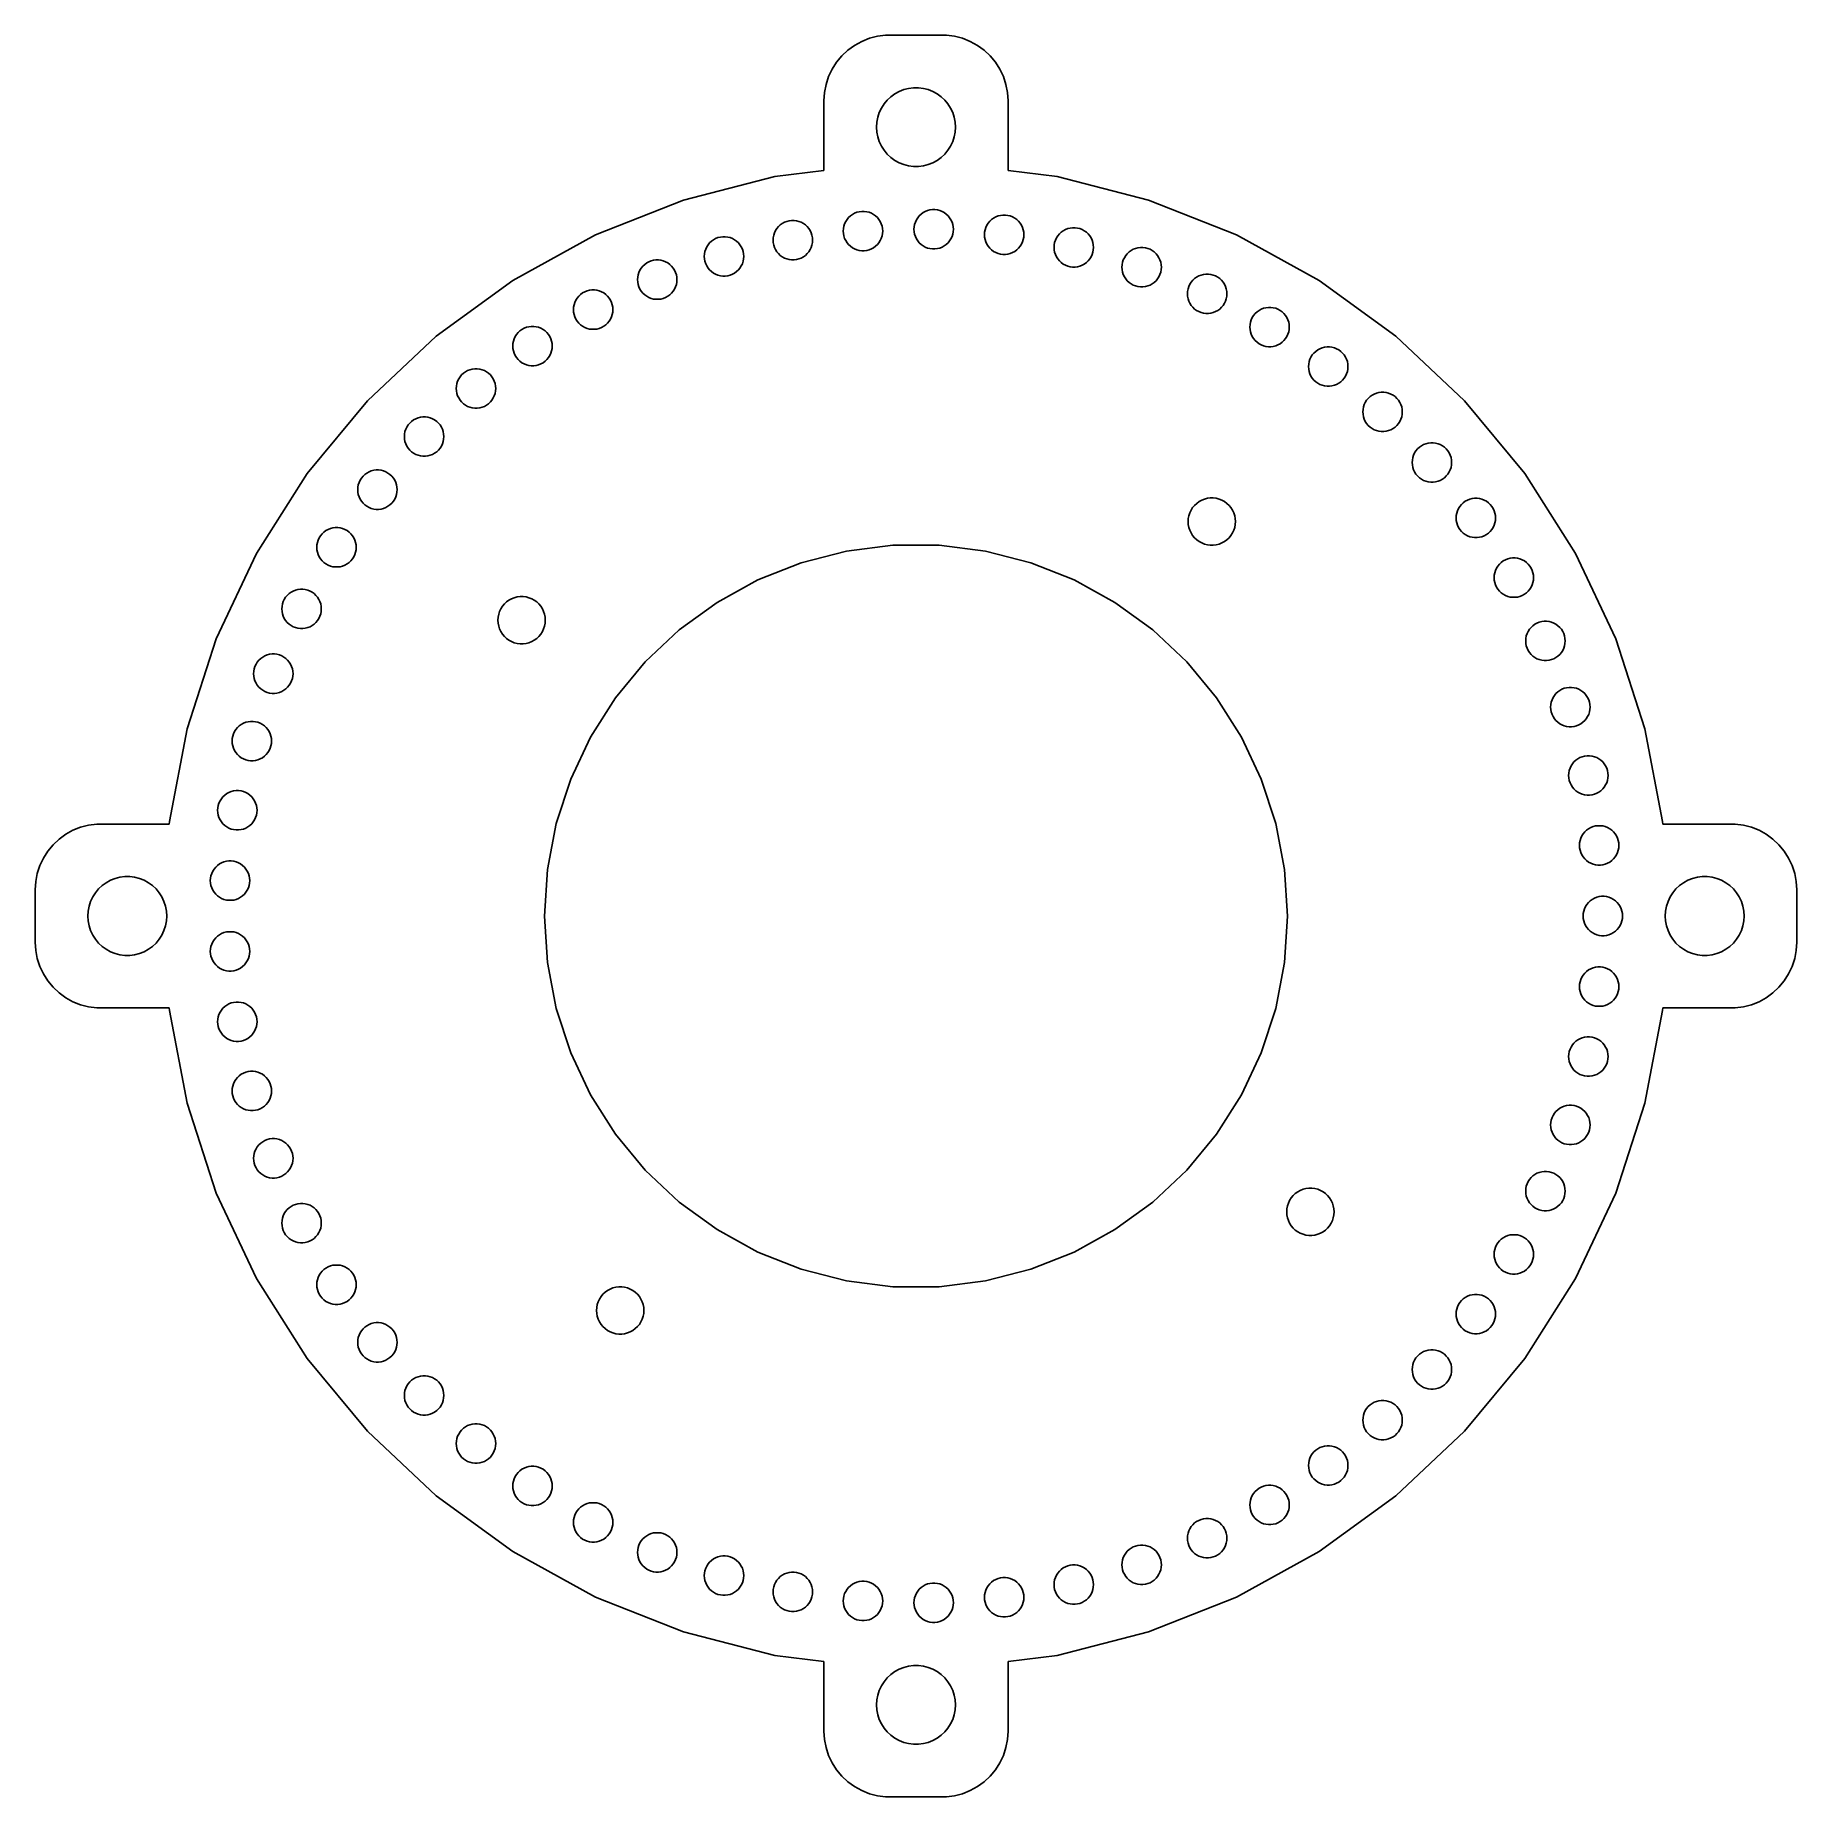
# Model space of a CAD drawing. Header units: metres. Extents: x -67 to 67, y -67 to 67.
import ezdxf

# ---------------------------------------------------------------- set-up
doc = ezdxf.new("R2010")
doc.units = ezdxf.units.M

msp = doc.modelspace()

# ---------------------------------------------------------------- linework, layer by layer
for p, q in [((-5.18712, 65.8526), (-5.64484, 65.4227)), ((-4.67912, 66.2216), (-5.18712, 65.8526)), ((-4.12889, 66.5241), (-4.67912, 66.2216)), ((-3.54507, 66.7553), (-4.12889, 66.5241)), ((-2.9369, 66.9114), (-3.54507, 66.7553)), ((-2.31395, 66.9901), (-2.9369, 66.9114)), ((2.31395, 66.9901), (-2.31395, 66.9901)), ((2.9369, 66.9114), (2.31395, 66.9901)), ((3.54507, 66.7553), (2.9369, 66.9114)), ((4.12889, 66.5241), (3.54507, 66.7553)), ((4.67912, 66.2216), (4.12889, 66.5241)), ((5.18712, 65.8526), (4.67912, 66.2216)), ((5.64484, 65.4227), (5.18712, 65.8526)), ((-6.38153, 64.4088), (-6.64888, 63.8406)), ((-6.04507, 64.9389), (-6.38153, 64.4088)), ((-5.64484, 65.4227), (-6.04507, 64.9389)), ((6.04507, 64.9389), (5.64484, 65.4227)), ((6.38153, 64.4088), (6.04507, 64.9389)), ((6.64888, 63.8406), (6.38153, 64.4088)), ((-6.84291, 63.2434), (-6.96057, 62.6267)), ((-6.64888, 63.8406), (-6.84291, 63.2434)), ((-0.56213, 62.9469), (-0.18837, 62.9941)), ((-0.18837, 62.9941), (0.18837, 62.9941)), ((0.18837, 62.9941), (0.56213, 62.9469)), ((6.84291, 63.2434), (6.64888, 63.8406)), ((6.96057, 62.6267), (6.84291, 63.2434)), ((-6.96057, 62.6267), (-7, 62)), ((-7, 62), (-7, 56.7068)), ((-2.62891, 61.4453), (-2.42705, 61.7634)), ((-2.42705, 61.7634), (-2.1869, 62.0536)), ((-2.1869, 62.0536), (-1.91226, 62.3115)), ((-1.91226, 62.3115), (-1.60747, 62.533)), ((-1.60747, 62.533), (-1.27733, 62.7145)), ((-1.27733, 62.7145), (-0.92705, 62.8532)), ((-0.92705, 62.8532), (-0.56213, 62.9469)), ((0.56213, 62.9469), (0.92705, 62.8532)), ((0.92705, 62.8532), (1.27733, 62.7145)), ((1.27733, 62.7145), (1.60747, 62.533)), ((1.60747, 62.533), (1.91226, 62.3115)), ((1.91226, 62.3115), (2.1869, 62.0536)), ((2.1869, 62.0536), (2.42705, 61.7634)), ((2.42705, 61.7634), (2.62891, 61.4453)), ((7, 62), (6.96057, 62.6267)), ((7, 56.7068), (7, 62)), ((-3, 60), (-2.97633, 60.376)), ((-2.97633, 60.376), (-2.90575, 60.7461)), ((-2.90575, 60.7461), (-2.78932, 61.1044)), ((-2.78932, 61.1044), (-2.62891, 61.4453)), ((2.62891, 61.4453), (2.78932, 61.1044)), ((2.78932, 61.1044), (2.90575, 60.7461)), ((2.90575, 60.7461), (2.97633, 60.376)), ((2.97633, 60.376), (3, 60)), ((-2.97633, 59.624), (-3, 60)), ((-2.90575, 59.2539), (-2.97633, 59.624)), ((-2.78932, 58.8956), (-2.90575, 59.2539)), ((2.90575, 59.2539), (2.78932, 58.8956)), ((2.97633, 59.624), (2.90575, 59.2539)), ((3, 60), (2.97633, 59.624)), ((-2.62891, 58.5547), (-2.78932, 58.8956)), ((-2.42705, 58.2366), (-2.62891, 58.5547)), ((-2.1869, 57.9464), (-2.42705, 58.2366)), ((-1.91226, 57.6885), (-2.1869, 57.9464)), ((-1.60747, 57.467), (-1.91226, 57.6885)), ((1.91226, 57.6885), (1.60747, 57.467)), ((2.1869, 57.9464), (1.91226, 57.6885)), ((2.42705, 58.2366), (2.1869, 57.9464)), ((2.62891, 58.5547), (2.42705, 58.2366)), ((2.78932, 58.8956), (2.62891, 58.5547)), ((-7, 56.7068), (-10.7276, 56.2359)), ((-1.27733, 57.2855), (-1.60747, 57.467)), ((-0.92705, 57.1468), (-1.27733, 57.2855)), ((-0.56213, 57.0531), (-0.92705, 57.1468)), ((-0.18837, 57.0059), (-0.56213, 57.0531)), ((0.18837, 57.0059), (-0.18837, 57.0059)), ((0.56213, 57.0531), (0.18837, 57.0059)), ((0.92705, 57.1468), (0.56213, 57.0531)), ((1.27733, 57.2855), (0.92705, 57.1468)), ((1.60747, 57.467), (1.27733, 57.2855)), ((10.7276, 56.2359), (7, 56.7068)), ((-10.7276, 56.2359), (-17.6912, 54.448)), ((17.6912, 54.448), (10.7276, 56.2359)), ((-17.6912, 54.448), (-24.3759, 51.8013)), ((0.70665, 53.5899), (0.88179, 53.6593)), ((0.88179, 53.6593), (1.06425, 53.7061)), ((1.06425, 53.7061), (1.25113, 53.7297)), ((1.25113, 53.7297), (1.43951, 53.7297)), ((1.43951, 53.7297), (1.62639, 53.7061)), ((1.62639, 53.7061), (1.80885, 53.6593)), ((1.80885, 53.6593), (1.98399, 53.5899)), ((24.3759, 51.8013), (17.6912, 54.448)), ((-10.6819, 52.1261), (-10.5809, 52.2851)), ((-10.5809, 52.2851), (-10.4609, 52.4303)), ((-10.4609, 52.4303), (-10.3235, 52.5592)), ((-10.3235, 52.5592), (-10.1712, 52.6699)), ((-10.1712, 52.6699), (-10.0061, 52.7607)), ((-10.0061, 52.7607), (-9.83093, 52.83)), ((-9.83093, 52.83), (-9.64848, 52.8769)), ((-9.64848, 52.8769), (-9.46159, 52.9005)), ((-9.46159, 52.9005), (-9.27322, 52.9005)), ((-9.27322, 52.9005), (-9.08633, 52.8769)), ((-9.08633, 52.8769), (-8.90388, 52.83)), ((-8.90388, 52.83), (-8.72874, 52.7607)), ((-8.72874, 52.7607), (-8.56367, 52.6699)), ((-8.56367, 52.6699), (-8.41127, 52.5592)), ((-8.41127, 52.5592), (-8.27396, 52.4303)), ((-8.27396, 52.4303), (-8.15388, 52.2851)), ((-8.15388, 52.2851), (-8.05295, 52.1261)), ((-5.53241, 52.0942), (-5.52058, 52.2822)), ((-5.52058, 52.2822), (-5.48529, 52.4672)), ((-5.48529, 52.4672), (-5.42708, 52.6463)), ((-5.42708, 52.6463), (-5.34686, 52.8168)), ((-5.34686, 52.8168), (-5.24594, 52.9758)), ((-5.24594, 52.9758), (-5.12587, 53.121)), ((-5.12587, 53.121), (-4.98854, 53.2499)), ((-4.98854, 53.2499), (-4.83615, 53.3607)), ((-4.83615, 53.3607), (-4.67108, 53.4514)), ((-4.67108, 53.4514), (-4.49594, 53.5208)), ((-4.49594, 53.5208), (-4.31348, 53.5676)), ((-4.31348, 53.5676), (-4.1266, 53.5912)), ((-4.1266, 53.5912), (-3.93822, 53.5912)), ((-3.93822, 53.5912), (-3.75134, 53.5676)), ((-3.75134, 53.5676), (-3.56888, 53.5208)), ((-3.56888, 53.5208), (-3.39374, 53.4514)), ((-3.39374, 53.4514), (-3.22867, 53.3607)), ((-3.22867, 53.3607), (-3.07628, 53.2499)), ((-3.07628, 53.2499), (-2.93896, 53.121)), ((-2.93896, 53.121), (-2.81888, 52.9758)), ((-2.81888, 52.9758), (-2.71796, 52.8168)), ((-2.71796, 52.8168), (-2.63774, 52.6463)), ((-2.63774, 52.6463), (-2.57953, 52.4672)), ((-2.57953, 52.4672), (-2.54424, 52.2822)), ((-2.54424, 52.2822), (-2.53241, 52.0942)), ((-0.15466, 52.2327), (-0.14284, 52.4207)), ((-0.14284, 52.4207), (-0.10754, 52.6057)), ((-0.10754, 52.6057), (-0.04933, 52.7849)), ((-0.04933, 52.7849), (0.03085, 52.9553)), ((0.03085, 52.9553), (0.13179, 53.1143)), ((0.13179, 53.1143), (0.25186, 53.2595)), ((0.25186, 53.2595), (0.38919, 53.3884)), ((0.38919, 53.3884), (0.54158, 53.4992)), ((0.54158, 53.4992), (0.70665, 53.5899)), ((1.98399, 53.5899), (2.14906, 53.4992)), ((2.14906, 53.4992), (2.30145, 53.3884)), ((2.30145, 53.3884), (2.43877, 53.2595)), ((2.43877, 53.2595), (2.55885, 53.1143)), ((2.55885, 53.1143), (2.65977, 52.9553)), ((2.65977, 52.9553), (2.73999, 52.7849)), ((2.73999, 52.7849), (2.7982, 52.6057)), ((2.7982, 52.6057), (2.8335, 52.4207)), ((2.8335, 52.4207), (2.84532, 52.2327)), ((5.25594, 52.1905), (5.31415, 52.3697)), ((5.31415, 52.3697), (5.39435, 52.5401)), ((5.39435, 52.5401), (5.49529, 52.6992)), ((5.49529, 52.6992), (5.61536, 52.8443)), ((5.61536, 52.8443), (5.75267, 52.9733)), ((5.75267, 52.9733), (5.90506, 53.084)), ((5.90506, 53.084), (6.07014, 53.1747)), ((6.07014, 53.1747), (6.24529, 53.2441)), ((6.24529, 53.2441), (6.42773, 53.2909)), ((6.42773, 53.2909), (6.61462, 53.3145)), ((6.61462, 53.3145), (6.80299, 53.3145)), ((6.80299, 53.3145), (6.98988, 53.2909)), ((6.98988, 53.2909), (7.17233, 53.2441)), ((7.17233, 53.2441), (7.34747, 53.1747)), ((7.34747, 53.1747), (7.51254, 53.084)), ((7.51254, 53.084), (7.66495, 52.9733)), ((7.66495, 52.9733), (7.80226, 52.8443)), ((7.80226, 52.8443), (7.92233, 52.6992)), ((7.92233, 52.6992), (8.02327, 52.5401)), ((8.02327, 52.5401), (8.10347, 52.3697)), ((8.10347, 52.3697), (8.16168, 52.1905)), ((11.3625, 52.2103), (11.5377, 52.2796)), ((11.5377, 52.2796), (11.7201, 52.3265)), ((11.7201, 52.3265), (11.907, 52.3501)), ((11.907, 52.3501), (12.0954, 52.3501)), ((12.0954, 52.3501), (12.2822, 52.3265)), ((12.2822, 52.3265), (12.4647, 52.2796)), ((12.4647, 52.2796), (12.6398, 52.2103)), ((-24.3759, 51.8013), (-30.6761, 48.3378)), ((-15.9176, 50.8905), (-15.8166, 51.0495)), ((-15.8166, 51.0495), (-15.6966, 51.1946)), ((-15.6966, 51.1946), (-15.5592, 51.3236)), ((-15.5592, 51.3236), (-15.4069, 51.4343)), ((-15.4069, 51.4343), (-15.2418, 51.5251)), ((-15.2418, 51.5251), (-15.0666, 51.5944)), ((-15.0666, 51.5944), (-14.8842, 51.6413)), ((-14.8842, 51.6413), (-14.6973, 51.6649)), ((-14.6973, 51.6649), (-14.5089, 51.6649)), ((-14.5089, 51.6649), (-14.3221, 51.6413)), ((-14.3221, 51.6413), (-14.1396, 51.5944)), ((-14.1396, 51.5944), (-13.9644, 51.5251)), ((-13.9644, 51.5251), (-13.7994, 51.4343)), ((-13.7994, 51.4343), (-13.647, 51.3236)), ((-13.647, 51.3236), (-13.5097, 51.1946)), ((-13.5097, 51.1946), (-13.3896, 51.0495)), ((-13.3896, 51.0495), (-13.2887, 50.8905)), ((-10.8674, 51.4034), (-10.8556, 51.5914)), ((-10.8556, 51.2154), (-10.8674, 51.4034)), ((-10.8556, 51.5914), (-10.8203, 51.7765)), ((-10.8203, 51.0304), (-10.8556, 51.2154)), ((-10.8203, 51.7765), (-10.7621, 51.9556)), ((-10.7621, 50.8513), (-10.8203, 51.0304)), ((-10.7621, 51.9556), (-10.6819, 52.1261)), ((-8.05295, 52.1261), (-7.97275, 51.9556)), ((-7.97275, 51.9556), (-7.91454, 51.7765)), ((-7.91454, 51.0304), (-7.97275, 50.8513)), ((-7.91454, 51.7765), (-7.87924, 51.5914)), ((-7.87924, 51.2154), (-7.91454, 51.0304)), ((-7.87924, 51.5914), (-7.86742, 51.4034)), ((-7.86742, 51.4034), (-7.87924, 51.2154)), ((-5.52058, 51.9062), (-5.53241, 52.0942)), ((-5.48529, 51.7211), (-5.52058, 51.9062)), ((-5.42708, 51.542), (-5.48529, 51.7211)), ((-5.34686, 51.3715), (-5.42708, 51.542)), ((-5.24594, 51.2125), (-5.34686, 51.3715)), ((-5.12587, 51.0673), (-5.24594, 51.2125)), ((-4.98854, 50.9384), (-5.12587, 51.0673)), ((-4.83615, 50.8277), (-4.98854, 50.9384)), ((-3.07628, 50.9384), (-3.22867, 50.8277)), ((-2.93896, 51.0673), (-3.07628, 50.9384)), ((-2.81888, 51.2125), (-2.93896, 51.0673)), ((-2.71796, 51.3715), (-2.81888, 51.2125)), ((-2.63774, 51.542), (-2.71796, 51.3715)), ((-2.57953, 51.7211), (-2.63774, 51.542)), ((-2.54424, 51.9062), (-2.57953, 51.7211)), ((-2.53241, 52.0942), (-2.54424, 51.9062)), ((-0.14284, 52.0447), (-0.15466, 52.2327)), ((-0.10754, 51.8596), (-0.14284, 52.0447)), ((-0.04933, 51.6805), (-0.10754, 51.8596)), ((0.03085, 51.51), (-0.04933, 51.6805)), ((0.13179, 51.351), (0.03085, 51.51)), ((0.25186, 51.2059), (0.13179, 51.351)), ((0.38919, 51.0769), (0.25186, 51.2059)), ((0.54158, 50.9662), (0.38919, 51.0769)), ((0.70665, 50.8754), (0.54158, 50.9662)), ((2.14906, 50.9662), (1.98399, 50.8754)), ((2.30145, 51.0769), (2.14906, 50.9662)), ((2.43877, 51.2059), (2.30145, 51.0769)), ((2.55885, 51.351), (2.43877, 51.2059)), ((2.65977, 51.51), (2.55885, 51.351)), ((2.73999, 51.6805), (2.65977, 51.51)), ((2.7982, 51.8596), (2.73999, 51.6805)), ((2.8335, 52.0447), (2.7982, 51.8596)), ((2.84532, 52.2327), (2.8335, 52.0447)), ((5.2088, 51.8175), (5.22063, 52.0055)), ((5.22063, 51.6295), (5.2088, 51.8175)), ((5.22063, 52.0055), (5.25594, 52.1905)), ((5.25594, 51.4445), (5.22063, 51.6295)), ((5.31415, 51.2653), (5.25594, 51.4445)), ((5.39435, 51.0949), (5.31415, 51.2653)), ((5.49529, 50.9358), (5.39435, 51.0949)), ((5.61536, 50.7907), (5.49529, 50.9358)), ((7.92233, 50.9358), (7.80226, 50.7907)), ((8.02327, 51.0949), (7.92233, 50.9358)), ((8.10347, 51.2653), (8.02327, 51.0949)), ((8.16168, 51.4445), (8.10347, 51.2653)), ((8.16168, 52.1905), (8.19698, 52.0055)), ((8.19698, 51.6295), (8.16168, 51.4445)), ((8.19698, 52.0055), (8.2088, 51.8175)), ((8.2088, 51.8175), (8.19698, 51.6295)), ((10.5012, 50.8531), (10.513, 51.0411)), ((10.513, 51.0411), (10.5483, 51.2261)), ((10.5483, 51.2261), (10.6065, 51.4052)), ((10.6065, 51.4052), (10.6867, 51.5757)), ((10.6867, 51.5757), (10.7877, 51.7347)), ((10.7877, 51.7347), (10.9077, 51.8799)), ((10.9077, 51.8799), (11.045, 52.0088)), ((11.045, 52.0088), (11.1974, 52.1196)), ((11.1974, 52.1196), (11.3625, 52.2103)), ((12.6398, 52.2103), (12.8049, 52.1196)), ((12.8049, 52.1196), (12.9573, 52.0088)), ((12.9573, 52.0088), (13.0946, 51.8799)), ((13.0946, 51.8799), (13.2147, 51.7347)), ((13.2147, 51.7347), (13.3156, 51.5757)), ((13.3156, 51.5757), (13.3958, 51.4052)), ((13.3958, 51.4052), (13.4541, 51.2261)), ((13.4541, 51.2261), (13.4893, 51.0411)), ((13.4893, 51.0411), (13.5012, 50.8531)), ((30.6761, 48.3378), (24.3759, 51.8013)), ((-20.6402, 49.5562), (-20.4878, 49.6669)), ((-20.4878, 49.6669), (-20.3227, 49.7577)), ((-20.3227, 49.7577), (-20.1476, 49.827)), ((-20.1476, 49.827), (-19.9651, 49.8739)), ((-19.9651, 49.8739), (-19.7782, 49.8975)), ((-19.7782, 49.8975), (-19.5898, 49.8975)), ((-19.5898, 49.8975), (-19.403, 49.8739)), ((-19.403, 49.8739), (-19.2205, 49.827)), ((-19.2205, 49.827), (-19.0454, 49.7577)), ((-19.0454, 49.7577), (-18.8803, 49.6669)), ((-18.8803, 49.6669), (-18.7279, 49.5562)), ((-16.1031, 50.1678), (-16.0913, 50.3558)), ((-16.0913, 49.9798), (-16.1031, 50.1678)), ((-16.0913, 50.3558), (-16.056, 50.5409)), ((-16.056, 49.7948), (-16.0913, 49.9798)), ((-16.056, 50.5409), (-15.9978, 50.72)), ((-15.9978, 49.6156), (-16.056, 49.7948)), ((-15.9978, 50.72), (-15.9176, 50.8905)), ((-15.9176, 49.4452), (-15.9978, 49.6156)), ((-13.2887, 50.8905), (-13.2085, 50.72)), ((-13.2085, 49.6156), (-13.2887, 49.4452)), ((-13.2085, 50.72), (-13.1502, 50.5409)), ((-13.1502, 49.7948), (-13.2085, 49.6156)), ((-13.1502, 50.5409), (-13.1149, 50.3558)), ((-13.1149, 49.9798), (-13.1502, 49.7948)), ((-13.1149, 50.3558), (-13.1031, 50.1678)), ((-13.1031, 50.1678), (-13.1149, 49.9798)), ((-10.6819, 50.6808), (-10.7621, 50.8513)), ((-10.5809, 50.5218), (-10.6819, 50.6808)), ((-10.4609, 50.3766), (-10.5809, 50.5218)), ((-10.3235, 50.2477), (-10.4609, 50.3766)), ((-10.1712, 50.1369), (-10.3235, 50.2477)), ((-10.0061, 50.0462), (-10.1712, 50.1369)), ((-9.83093, 49.9769), (-10.0061, 50.0462)), ((-9.64848, 49.93), (-9.83093, 49.9769)), ((-9.46159, 49.9064), (-9.64848, 49.93)), ((-9.27322, 49.9064), (-9.46159, 49.9064)), ((-9.08633, 49.93), (-9.27322, 49.9064)), ((-8.90388, 49.9769), (-9.08633, 49.93)), ((-8.72874, 50.0462), (-8.90388, 49.9769)), ((-8.56367, 50.1369), (-8.72874, 50.0462)), ((-8.41127, 50.2477), (-8.56367, 50.1369)), ((-8.27396, 50.3766), (-8.41127, 50.2477)), ((-8.15388, 50.5218), (-8.27396, 50.3766)), ((-8.05295, 50.6808), (-8.15388, 50.5218)), ((-7.97275, 50.8513), (-8.05295, 50.6808)), ((-4.67108, 50.7369), (-4.83615, 50.8277)), ((-4.49594, 50.6676), (-4.67108, 50.7369)), ((-4.31348, 50.6207), (-4.49594, 50.6676)), ((-4.1266, 50.5971), (-4.31348, 50.6207)), ((-3.93822, 50.5971), (-4.1266, 50.5971)), ((-3.75134, 50.6207), (-3.93822, 50.5971)), ((-3.56888, 50.6676), (-3.75134, 50.6207)), ((-3.39374, 50.7369), (-3.56888, 50.6676)), ((-3.22867, 50.8277), (-3.39374, 50.7369)), ((0.88179, 50.8061), (0.70665, 50.8754)), ((1.06425, 50.7592), (0.88179, 50.8061)), ((1.25113, 50.7356), (1.06425, 50.7592)), ((1.43951, 50.7356), (1.25113, 50.7356)), ((1.62639, 50.7592), (1.43951, 50.7356)), ((1.80885, 50.8061), (1.62639, 50.7592)), ((1.98399, 50.8754), (1.80885, 50.8061)), ((5.75267, 50.6617), (5.61536, 50.7907)), ((5.90506, 50.551), (5.75267, 50.6617)), ((6.07014, 50.4603), (5.90506, 50.551)), ((6.24529, 50.3909), (6.07014, 50.4603)), ((6.42773, 50.3441), (6.24529, 50.3909)), ((6.61462, 50.3205), (6.42773, 50.3441)), ((6.80299, 50.3205), (6.61462, 50.3205)), ((6.98988, 50.3441), (6.80299, 50.3205)), ((7.17233, 50.3909), (6.98988, 50.3441)), ((7.34747, 50.4603), (7.17233, 50.3909)), ((7.51254, 50.551), (7.34747, 50.4603)), ((7.66495, 50.6617), (7.51254, 50.551)), ((7.80226, 50.7907), (7.66495, 50.6617)), ((10.513, 50.6651), (10.5012, 50.8531)), ((10.5483, 50.48), (10.513, 50.6651)), ((10.6065, 50.3009), (10.5483, 50.48)), ((10.6867, 50.1304), (10.6065, 50.3009)), ((10.7877, 49.9714), (10.6867, 50.1304)), ((10.9077, 49.8262), (10.7877, 49.9714)), ((11.045, 49.6973), (10.9077, 49.8262)), ((11.1974, 49.5866), (11.045, 49.6973)), ((11.3625, 49.4958), (11.1974, 49.5866)), ((12.8049, 49.5866), (12.6398, 49.4958)), ((12.9573, 49.6973), (12.8049, 49.5866)), ((13.0946, 49.8262), (12.9573, 49.6973)), ((13.2147, 49.9714), (13.0946, 49.8262)), ((13.3156, 50.1304), (13.2147, 49.9714)), ((13.3958, 50.3009), (13.3156, 50.1304)), ((13.4541, 50.48), (13.3958, 50.3009)), ((13.4893, 50.6651), (13.4541, 50.48)), ((13.5012, 50.8531), (13.4893, 50.6651)), ((15.6782, 49.5376), (15.7135, 49.7226)), ((15.7135, 49.7226), (15.7717, 49.9017)), ((15.7717, 49.9017), (15.8519, 50.0722)), ((15.8519, 50.0722), (15.9528, 50.2312)), ((15.9528, 50.2312), (16.0729, 50.3764)), ((16.0729, 50.3764), (16.2102, 50.5053)), ((16.2102, 50.5053), (16.3626, 50.616)), ((16.3626, 50.616), (16.5277, 50.7068)), ((16.5277, 50.7068), (16.7028, 50.7761)), ((16.7028, 50.7761), (16.8853, 50.823)), ((16.8853, 50.823), (17.0721, 50.8466)), ((17.0721, 50.8466), (17.2605, 50.8466)), ((17.2605, 50.8466), (17.4474, 50.823)), ((17.4474, 50.823), (17.6299, 50.7761)), ((17.6299, 50.7761), (17.805, 50.7068)), ((17.805, 50.7068), (17.9701, 50.616)), ((17.9701, 50.616), (18.1225, 50.5053)), ((18.1225, 50.5053), (18.2598, 50.3764)), ((18.2598, 50.3764), (18.3799, 50.2312)), ((18.3799, 50.2312), (18.4808, 50.0722)), ((18.4808, 50.0722), (18.561, 49.9017)), ((18.561, 49.9017), (18.6192, 49.7226)), ((18.6192, 49.7226), (18.6545, 49.5376)), ((-30.6761, 48.3378), (-36.4925, 44.1119)), ((-21.184, 48.4004), (-21.1722, 48.5884)), ((-21.1722, 48.2124), (-21.184, 48.4004)), ((-21.1722, 48.5884), (-21.1369, 48.7735)), ((-21.1369, 48.7735), (-21.0787, 48.9526)), ((-21.0787, 48.9526), (-20.9985, 49.123)), ((-20.9985, 49.123), (-20.8976, 49.2821)), ((-20.8976, 49.2821), (-20.7775, 49.4272)), ((-20.7775, 49.4272), (-20.6402, 49.5562)), ((-18.7279, 49.5562), (-18.5906, 49.4272)), ((-18.5906, 49.4272), (-18.4705, 49.2821)), ((-18.4705, 49.2821), (-18.3696, 49.123)), ((-18.3696, 49.123), (-18.2894, 48.9526)), ((-18.2894, 48.9526), (-18.2312, 48.7735)), ((-18.2312, 48.7735), (-18.1958, 48.5884)), ((-18.1958, 48.5884), (-18.184, 48.4004)), ((-18.184, 48.4004), (-18.1958, 48.2124)), ((-15.8166, 49.2861), (-15.9176, 49.4452)), ((-15.6966, 49.141), (-15.8166, 49.2861)), ((-15.5592, 49.0121), (-15.6966, 49.141)), ((-15.4069, 48.9013), (-15.5592, 49.0121)), ((-15.2418, 48.8106), (-15.4069, 48.9013)), ((-15.0666, 48.7412), (-15.2418, 48.8106)), ((-14.8842, 48.6944), (-15.0666, 48.7412)), ((-14.6973, 48.6708), (-14.8842, 48.6944)), ((-14.5089, 48.6708), (-14.6973, 48.6708)), ((-14.3221, 48.6944), (-14.5089, 48.6708)), ((-14.1396, 48.7412), (-14.3221, 48.6944)), ((-13.9644, 48.8106), (-14.1396, 48.7412)), ((-13.7994, 48.9013), (-13.9644, 48.8106)), ((-13.647, 49.0121), (-13.7994, 48.9013)), ((-13.5097, 49.141), (-13.647, 49.0121)), ((-13.3896, 49.2861), (-13.5097, 49.141)), ((-13.2887, 49.4452), (-13.3896, 49.2861)), ((11.5377, 49.4265), (11.3625, 49.4958)), ((11.7201, 49.3796), (11.5377, 49.4265)), ((11.907, 49.356), (11.7201, 49.3796)), ((12.0954, 49.356), (11.907, 49.356)), ((12.2822, 49.3796), (12.0954, 49.356)), ((12.4647, 49.4265), (12.2822, 49.3796)), ((12.6398, 49.4958), (12.4647, 49.4265)), ((15.6663, 49.3496), (15.6782, 49.5376)), ((15.6782, 49.1616), (15.6663, 49.3496)), ((15.7135, 48.9765), (15.6782, 49.1616)), ((15.7717, 48.7974), (15.7135, 48.9765)), ((15.8519, 48.6269), (15.7717, 48.7974)), ((15.9528, 48.4679), (15.8519, 48.6269)), ((16.0729, 48.3227), (15.9528, 48.4679)), ((16.2102, 48.1938), (16.0729, 48.3227)), ((18.2598, 48.3227), (18.1225, 48.1938)), ((18.3799, 48.4679), (18.2598, 48.3227)), ((18.4808, 48.6269), (18.3799, 48.4679)), ((18.561, 48.7974), (18.4808, 48.6269)), ((18.6192, 48.9765), (18.561, 48.7974)), ((18.6545, 49.1616), (18.6192, 48.9765)), ((18.6545, 49.5376), (18.6663, 49.3496)), ((18.6663, 49.3496), (18.6545, 49.1616)), ((20.936, 48.2046), (21.0561, 48.3498)), ((21.0561, 48.3498), (21.1934, 48.4787)), ((21.1934, 48.4787), (21.3458, 48.5894)), ((21.3458, 48.5894), (21.5108, 48.6802)), ((21.5108, 48.6802), (21.686, 48.7495)), ((21.686, 48.7495), (21.8685, 48.7964)), ((21.8685, 48.7964), (22.0553, 48.82)), ((22.0553, 48.82), (22.2437, 48.82)), ((22.2437, 48.82), (22.4306, 48.7964)), ((22.4306, 48.7964), (22.6131, 48.7495)), ((22.6131, 48.7495), (22.7882, 48.6802)), ((22.7882, 48.6802), (22.9533, 48.5894)), ((22.9533, 48.5894), (23.1057, 48.4787)), ((23.1057, 48.4787), (23.243, 48.3498)), ((23.243, 48.3498), (23.3631, 48.2046)), ((36.4925, 44.1119), (30.6761, 48.3378)), ((-25.8707, 46.8426), (-25.7698, 47.0016)), ((-25.7698, 47.0016), (-25.6497, 47.1468)), ((-25.6497, 47.1468), (-25.5124, 47.2757)), ((-25.5124, 47.2757), (-25.36, 47.3865)), ((-25.36, 47.3865), (-25.1949, 47.4772)), ((-25.1949, 47.4772), (-25.0198, 47.5465)), ((-25.0198, 47.5465), (-24.8374, 47.5934)), ((-24.8374, 47.5934), (-24.6505, 47.617)), ((-24.6505, 47.617), (-24.4621, 47.617)), ((-24.4621, 47.617), (-24.2752, 47.5934)), ((-24.2752, 47.5934), (-24.0928, 47.5465)), ((-24.0928, 47.5465), (-23.9176, 47.4772)), ((-23.9176, 47.4772), (-23.7525, 47.3865)), ((-23.7525, 47.3865), (-23.6001, 47.2757)), ((-23.6001, 47.2757), (-23.4628, 47.1468)), ((-23.4628, 47.1468), (-23.3428, 47.0016)), ((-23.3428, 47.0016), (-23.2418, 46.8426)), ((-21.1369, 48.0274), (-21.1722, 48.2124)), ((-21.0787, 47.8482), (-21.1369, 48.0274)), ((-20.9985, 47.6778), (-21.0787, 47.8482)), ((-20.8976, 47.5187), (-20.9985, 47.6778)), ((-20.7775, 47.3736), (-20.8976, 47.5187)), ((-20.6402, 47.2446), (-20.7775, 47.3736)), ((-20.4878, 47.1339), (-20.6402, 47.2446)), ((-20.3227, 47.0432), (-20.4878, 47.1339)), ((-20.1476, 46.9738), (-20.3227, 47.0432)), ((-19.9651, 46.927), (-20.1476, 46.9738)), ((-19.7782, 46.9034), (-19.9651, 46.927)), ((-19.5898, 46.9034), (-19.7782, 46.9034)), ((-19.403, 46.927), (-19.5898, 46.9034)), ((-19.2205, 46.9738), (-19.403, 46.927)), ((-19.0454, 47.0432), (-19.2205, 46.9738)), ((-18.8803, 47.1339), (-19.0454, 47.0432)), ((-18.7279, 47.2446), (-18.8803, 47.1339)), ((-18.5906, 47.3736), (-18.7279, 47.2446)), ((-18.4705, 47.5187), (-18.5906, 47.3736)), ((-18.3696, 47.6778), (-18.4705, 47.5187)), ((-18.2894, 47.8482), (-18.3696, 47.6778)), ((-18.2312, 48.0274), (-18.2894, 47.8482)), ((-18.1958, 48.2124), (-18.2312, 48.0274)), ((16.3626, 48.0831), (16.2102, 48.1938)), ((16.5277, 47.9923), (16.3626, 48.0831)), ((16.7028, 47.923), (16.5277, 47.9923)), ((16.8853, 47.8761), (16.7028, 47.923)), ((17.0721, 47.8525), (16.8853, 47.8761)), ((17.2605, 47.8525), (17.0721, 47.8525)), ((17.4474, 47.8761), (17.2605, 47.8525)), ((17.6299, 47.923), (17.4474, 47.8761)), ((17.805, 47.9923), (17.6299, 47.923)), ((17.9701, 48.0831), (17.805, 47.9923)), ((18.1225, 48.1938), (17.9701, 48.0831)), ((20.6495, 47.3229), (20.6613, 47.5109)), ((20.6613, 47.1349), (20.6495, 47.3229)), ((20.6613, 47.5109), (20.6966, 47.696)), ((20.6966, 46.9499), (20.6613, 47.1349)), ((20.6966, 47.696), (20.7549, 47.8751)), ((20.7549, 46.7708), (20.6966, 46.9499)), ((20.7549, 47.8751), (20.8351, 48.0456)), ((20.8351, 48.0456), (20.936, 48.2046)), ((23.3631, 48.2046), (23.464, 48.0456)), ((23.464, 48.0456), (23.5442, 47.8751)), ((23.5442, 47.8751), (23.6024, 47.696)), ((23.6024, 46.9499), (23.5442, 46.7708)), ((23.6024, 47.696), (23.6377, 47.5109)), ((23.6377, 47.1349), (23.6024, 46.9499)), ((23.6377, 47.5109), (23.6495, 47.3229)), ((23.6495, 47.3229), (23.6377, 47.1349)), ((-26.0563, 46.12), (-26.0444, 46.308)), ((-26.0444, 45.932), (-26.0563, 46.12)), ((-26.0444, 46.308), (-26.0092, 46.493)), ((-26.0092, 45.7469), (-26.0444, 45.932)), ((-26.0092, 46.493), (-25.9509, 46.6721)), ((-25.9509, 45.5678), (-26.0092, 45.7469)), ((-25.9509, 46.6721), (-25.8707, 46.8426)), ((-25.8707, 45.3973), (-25.9509, 45.5678)), ((-23.2418, 46.8426), (-23.1616, 46.6721)), ((-23.1616, 45.5678), (-23.2418, 45.3973)), ((-23.1616, 46.6721), (-23.1034, 46.493)), ((-23.1034, 45.7469), (-23.1616, 45.5678)), ((-23.1034, 46.493), (-23.0681, 46.308)), ((-23.0681, 45.932), (-23.1034, 45.7469)), ((-23.0681, 46.308), (-23.0563, 46.12)), ((-23.0563, 46.12), (-23.0681, 45.932)), ((20.8351, 46.6003), (20.7549, 46.7708)), ((20.936, 46.4413), (20.8351, 46.6003)), ((21.0561, 46.2961), (20.936, 46.4413)), ((21.1934, 46.1672), (21.0561, 46.2961)), ((21.3458, 46.0564), (21.1934, 46.1672)), ((21.5108, 45.9657), (21.3458, 46.0564)), ((21.686, 45.8963), (21.5108, 45.9657)), ((21.8685, 45.8495), (21.686, 45.8963)), ((22.0553, 45.8259), (21.8685, 45.8495)), ((22.2437, 45.8259), (22.0553, 45.8259)), ((22.4306, 45.8495), (22.2437, 45.8259)), ((22.6131, 45.8963), (22.4306, 45.8495)), ((22.7882, 45.9657), (22.6131, 45.8963)), ((22.9533, 46.0564), (22.7882, 45.9657)), ((23.1057, 46.1672), (22.9533, 46.0564)), ((23.243, 46.2961), (23.1057, 46.1672)), ((23.3631, 46.4413), (23.243, 46.2961)), ((23.464, 46.6003), (23.3631, 46.4413)), ((23.5442, 46.7708), (23.464, 46.6003)), ((25.5835, 45.5173), (25.6844, 45.6764)), ((25.6844, 45.6764), (25.8045, 45.8215)), ((25.8045, 45.8215), (25.9418, 45.9505)), ((25.9418, 45.9505), (26.0942, 46.0612)), ((26.0942, 46.0612), (26.2592, 46.1519)), ((26.2592, 46.1519), (26.4344, 46.2213)), ((26.4344, 46.2213), (26.6169, 46.2681)), ((26.6169, 46.2681), (26.8037, 46.2917)), ((26.8037, 46.2917), (26.9921, 46.2917)), ((26.9921, 46.2917), (27.179, 46.2681)), ((27.179, 46.2681), (27.3615, 46.2213)), ((27.3615, 46.2213), (27.5366, 46.1519)), ((27.5366, 46.1519), (27.7017, 46.0612)), ((27.7017, 46.0612), (27.854, 45.9505)), ((27.854, 45.9505), (27.9914, 45.8215)), ((27.9914, 45.8215), (28.1115, 45.6764)), ((28.1115, 45.6764), (28.2124, 45.5173)), ((-30.4827, 44.0732), (-30.3818, 44.2323)), ((-30.3818, 44.2323), (-30.2617, 44.3774)), ((-30.2617, 44.3774), (-30.1244, 44.5064)), ((-30.1244, 44.5064), (-29.972, 44.6171)), ((-29.972, 44.6171), (-29.8069, 44.7079)), ((-29.8069, 44.7079), (-29.6318, 44.7772)), ((-29.6318, 44.7772), (-29.4493, 44.8241)), ((-29.4493, 44.8241), (-29.2624, 44.8477)), ((-29.2624, 44.8477), (-29.074, 44.8477)), ((-29.074, 44.8477), (-28.8872, 44.8241)), ((-28.8872, 44.8241), (-28.7047, 44.7772)), ((-28.7047, 44.7772), (-28.5296, 44.7079)), ((-28.5296, 44.7079), (-28.3645, 44.6171)), ((-28.3645, 44.6171), (-28.2121, 44.5064)), ((-28.2121, 44.5064), (-28.0748, 44.3774)), ((-28.0748, 44.3774), (-27.9547, 44.2323)), ((-27.9547, 44.2323), (-27.8538, 44.0732)), ((-25.7698, 45.2383), (-25.8707, 45.3973)), ((-25.6497, 45.0931), (-25.7698, 45.2383)), ((-25.5124, 44.9642), (-25.6497, 45.0931)), ((-25.36, 44.8535), (-25.5124, 44.9642)), ((-25.1949, 44.7627), (-25.36, 44.8535)), ((-25.0198, 44.6934), (-25.1949, 44.7627)), ((-24.8374, 44.6465), (-25.0198, 44.6934)), ((-24.6505, 44.6229), (-24.8374, 44.6465)), ((-24.4621, 44.6229), (-24.6505, 44.6229)), ((-24.2752, 44.6465), (-24.4621, 44.6229)), ((-24.0928, 44.6934), (-24.2752, 44.6465)), ((-23.9176, 44.7627), (-24.0928, 44.6934)), ((-23.7525, 44.8535), (-23.9176, 44.7627)), ((-23.6001, 44.9642), (-23.7525, 44.8535)), ((-23.4628, 45.0931), (-23.6001, 44.9642)), ((-23.3428, 45.2383), (-23.4628, 45.0931)), ((-23.2418, 45.3973), (-23.3428, 45.2383)), ((25.3979, 44.7947), (25.4097, 44.9827)), ((25.4097, 44.6067), (25.3979, 44.7947)), ((25.4097, 44.9827), (25.445, 45.1677)), ((25.445, 44.4216), (25.4097, 44.6067)), ((25.445, 45.1677), (25.5033, 45.3469)), ((25.5033, 44.2425), (25.445, 44.4216)), ((25.5033, 45.3469), (25.5835, 45.5173)), ((25.5835, 44.0721), (25.5033, 44.2425)), ((28.2124, 45.5173), (28.2926, 45.3469)), ((28.2926, 44.2425), (28.2124, 44.0721)), ((28.2926, 45.3469), (28.3508, 45.1677)), ((28.3508, 44.4216), (28.2926, 44.2425)), ((28.3508, 45.1677), (28.3861, 44.9827)), ((28.3861, 44.6067), (28.3508, 44.4216)), ((28.3861, 44.9827), (28.3979, 44.7947)), ((28.3979, 44.7947), (28.3861, 44.6067)), ((-36.4925, 44.1119), (-41.7334, 39.1903)), ((-30.6682, 43.3506), (-30.6564, 43.5386)), ((-30.6564, 43.1626), (-30.6682, 43.3506)), ((-30.6564, 43.5386), (-30.6211, 43.7236)), ((-30.6211, 42.9776), (-30.6564, 43.1626)), ((-30.6211, 43.7236), (-30.5629, 43.9028)), ((-30.5629, 42.7984), (-30.6211, 42.9776)), ((-30.5629, 43.9028), (-30.4827, 44.0732)), ((-27.8538, 44.0732), (-27.7736, 43.9028)), ((-27.7736, 43.9028), (-27.7153, 43.7236)), ((-27.7153, 42.9776), (-27.7736, 42.7984)), ((-27.7153, 43.7236), (-27.6801, 43.5386)), ((-27.6801, 43.1626), (-27.7153, 42.9776)), ((-27.6801, 43.5386), (-27.6682, 43.3506)), ((-27.6682, 43.3506), (-27.6801, 43.1626)), ((25.6844, 43.913), (25.5835, 44.0721)), ((25.8045, 43.7679), (25.6844, 43.913)), ((25.9418, 43.6389), (25.8045, 43.7679)), ((26.0942, 43.5282), (25.9418, 43.6389)), ((26.2592, 43.4374), (26.0942, 43.5282)), ((26.4344, 43.3681), (26.2592, 43.4374)), ((26.6169, 43.3213), (26.4344, 43.3681)), ((26.8037, 43.2976), (26.6169, 43.3213)), ((26.9921, 43.2976), (26.8037, 43.2976)), ((27.179, 43.3213), (26.9921, 43.2976)), ((27.3615, 43.3681), (27.179, 43.3213)), ((27.5366, 43.4374), (27.3615, 43.3681)), ((27.7017, 43.5282), (27.5366, 43.4374)), ((27.854, 43.6389), (27.7017, 43.5282)), ((27.9914, 43.7679), (27.854, 43.6389)), ((28.1115, 43.913), (27.9914, 43.7679)), ((28.2124, 44.0721), (28.1115, 43.913)), ((30.2677, 42.8184), (30.4051, 42.9474)), ((30.4051, 42.9474), (30.5574, 43.0581)), ((30.5574, 43.0581), (30.7225, 43.1488)), ((30.7225, 43.1488), (30.8977, 43.2182)), ((30.8977, 43.2182), (31.0801, 43.265)), ((31.0801, 43.265), (31.267, 43.2886)), ((31.267, 43.2886), (31.4554, 43.2886)), ((31.4554, 43.2886), (31.6423, 43.265)), ((31.6423, 43.265), (31.8247, 43.2182)), ((31.8247, 43.2182), (31.9999, 43.1488)), ((31.9999, 43.1488), (32.1649, 43.0581)), ((32.1649, 43.0581), (32.3173, 42.9474)), ((32.3173, 42.9474), (32.4547, 42.8184)), ((41.7334, 39.1903), (36.4925, 44.1119)), ((-34.1096, 41.479), (-33.9345, 41.5483)), ((-33.9345, 41.5483), (-33.7521, 41.5952)), ((-33.7521, 41.5952), (-33.5652, 41.6188)), ((-33.5652, 41.6188), (-33.3768, 41.6188)), ((-33.3768, 41.6188), (-33.1899, 41.5952)), ((-33.1899, 41.5952), (-33.0075, 41.5483)), ((-33.0075, 41.5483), (-32.8323, 41.479)), ((-30.4827, 42.628), (-30.5629, 42.7984)), ((-30.3818, 42.4689), (-30.4827, 42.628)), ((-30.2617, 42.3238), (-30.3818, 42.4689)), ((-30.1244, 42.1949), (-30.2617, 42.3238)), ((-29.972, 42.0841), (-30.1244, 42.1949)), ((-29.8069, 41.9934), (-29.972, 42.0841)), ((-29.6318, 41.924), (-29.8069, 41.9934)), ((-29.4493, 41.8772), (-29.6318, 41.924)), ((-29.2624, 41.8536), (-29.4493, 41.8772)), ((-29.074, 41.8536), (-29.2624, 41.8536)), ((-28.8872, 41.8772), (-29.074, 41.8536)), ((-28.7047, 41.924), (-28.8872, 41.8772)), ((-28.5296, 41.9934), (-28.7047, 41.924)), ((-28.3645, 42.0841), (-28.5296, 41.9934)), ((-28.2121, 42.1949), (-28.3645, 42.0841)), ((-28.0748, 42.3238), (-28.2121, 42.1949)), ((-27.9547, 42.4689), (-28.0748, 42.3238)), ((-27.8538, 42.628), (-27.9547, 42.4689)), ((-27.7736, 42.7984), (-27.8538, 42.628)), ((29.8612, 41.7916), (29.873, 41.9796)), ((29.873, 41.6036), (29.8612, 41.7916)), ((29.873, 41.9796), (29.9083, 42.1646)), ((29.9083, 41.4186), (29.873, 41.6036)), ((29.9083, 42.1646), (29.9665, 42.3438)), ((29.9665, 42.3438), (30.0467, 42.5142)), ((30.0467, 42.5142), (30.1477, 42.6733)), ((30.1477, 42.6733), (30.2677, 42.8184)), ((32.4547, 42.8184), (32.5747, 42.6733)), ((32.5747, 42.6733), (32.6756, 42.5142)), ((32.6756, 42.5142), (32.7559, 42.3438)), ((32.7559, 42.3438), (32.8141, 42.1646)), ((32.8141, 42.1646), (32.8494, 41.9796)), ((32.8494, 41.6036), (32.8141, 41.4186)), ((32.8494, 41.9796), (32.8612, 41.7916)), ((32.8612, 41.7916), (32.8494, 41.6036)), ((-34.971, 40.1217), (-34.9592, 40.3098)), ((-34.9592, 40.3098), (-34.9239, 40.4948)), ((-34.9239, 40.4948), (-34.8656, 40.6739)), ((-34.8656, 40.6739), (-34.7854, 40.8444)), ((-34.7854, 40.8444), (-34.6845, 41.0034)), ((-34.6845, 41.0034), (-34.5644, 41.1486)), ((-34.5644, 41.1486), (-34.4271, 41.2775)), ((-34.4271, 41.2775), (-34.2747, 41.3882)), ((-34.2747, 41.3882), (-34.1096, 41.479)), ((-32.8323, 41.479), (-32.6673, 41.3882)), ((-32.6673, 41.3882), (-32.5148, 41.2775)), ((-32.5148, 41.2775), (-32.3775, 41.1486)), ((-32.3775, 41.1486), (-32.2575, 41.0034)), ((-32.2575, 41.0034), (-32.1565, 40.8444)), ((-32.1565, 40.8444), (-32.0763, 40.6739)), ((-32.0763, 40.6739), (-32.0181, 40.4948)), ((-32.0181, 40.4948), (-31.9828, 40.3098)), ((-31.9828, 40.3098), (-31.971, 40.1217)), ((29.9665, 41.2394), (29.9083, 41.4186)), ((30.0467, 41.069), (29.9665, 41.2394)), ((30.1477, 40.9099), (30.0467, 41.069)), ((30.2677, 40.7648), (30.1477, 40.9099)), ((30.4051, 40.6358), (30.2677, 40.7648)), ((30.5574, 40.5251), (30.4051, 40.6358)), ((30.7225, 40.4344), (30.5574, 40.5251)), ((30.8977, 40.365), (30.7225, 40.4344)), ((31.0801, 40.3182), (30.8977, 40.365)), ((31.267, 40.2946), (31.0801, 40.3182)), ((31.4554, 40.2946), (31.267, 40.2946)), ((31.6423, 40.3182), (31.4554, 40.2946)), ((31.8247, 40.365), (31.6423, 40.3182)), ((31.9999, 40.4344), (31.8247, 40.365)), ((32.1649, 40.5251), (31.9999, 40.4344)), ((32.3173, 40.6358), (32.1649, 40.5251)), ((32.4547, 40.7648), (32.3173, 40.6358)), ((32.5747, 40.9099), (32.4547, 40.7648)), ((32.6756, 41.069), (32.5747, 40.9099)), ((32.7559, 41.2394), (32.6756, 41.069)), ((32.8141, 41.4186), (32.7559, 41.2394)), ((-41.7334, 39.1903), (-46.3162, 33.6507)), ((-34.9592, 39.9337), (-34.971, 40.1217)), ((-34.9239, 39.7487), (-34.9592, 39.9337)), ((-34.8656, 39.5696), (-34.9239, 39.7487)), ((-34.7854, 39.3991), (-34.8656, 39.5696)), ((-34.6845, 39.2401), (-34.7854, 39.3991)), ((-34.5644, 39.0949), (-34.6845, 39.2401)), ((-34.4271, 38.966), (-34.5644, 39.0949)), ((-34.2747, 38.8553), (-34.4271, 38.966)), ((-32.5148, 38.966), (-32.6673, 38.8553)), ((-32.3775, 39.0949), (-32.5148, 38.966)), ((-32.2575, 39.2401), (-32.3775, 39.0949)), ((-32.1565, 39.3991), (-32.2575, 39.2401)), ((-32.0763, 39.5696), (-32.1565, 39.3991)), ((-32.0181, 39.7487), (-32.0763, 39.5696)), ((-31.9828, 39.9337), (-32.0181, 39.7487)), ((-31.971, 40.1217), (-31.9828, 39.9337)), ((34.0392, 38.7185), (34.0974, 38.8977)), ((34.0974, 38.8977), (34.1776, 39.0681)), ((34.1776, 39.0681), (34.2785, 39.2272)), ((34.2785, 39.2272), (34.3986, 39.3723)), ((34.3986, 39.3723), (34.5359, 39.5013)), ((34.5359, 39.5013), (34.6883, 39.612)), ((34.6883, 39.612), (34.8534, 39.7027)), ((34.8534, 39.7027), (35.0285, 39.7721)), ((35.0285, 39.7721), (35.211, 39.8189)), ((35.211, 39.8189), (35.3978, 39.8425)), ((35.3978, 39.8425), (35.5862, 39.8425)), ((35.5862, 39.8425), (35.7731, 39.8189)), ((35.7731, 39.8189), (35.9556, 39.7721)), ((35.9556, 39.7721), (36.1307, 39.7027)), ((36.1307, 39.7027), (36.2958, 39.612)), ((36.2958, 39.612), (36.4482, 39.5013)), ((36.4482, 39.5013), (36.5855, 39.3723)), ((36.5855, 39.3723), (36.7056, 39.2272)), ((36.7056, 39.2272), (36.8065, 39.0681)), ((36.8065, 39.0681), (36.8867, 38.8977)), ((36.8867, 38.8977), (36.9449, 38.7185)), ((46.3162, 33.6507), (41.7334, 39.1903)), ((-38.5124, 37.4944), (-38.3751, 37.6234)), ((-38.3751, 37.6234), (-38.2227, 37.7341)), ((-38.2227, 37.7341), (-38.0576, 37.8248)), ((-38.0576, 37.8248), (-37.8825, 37.8942)), ((-37.8825, 37.8942), (-37.7, 37.941)), ((-37.7, 37.941), (-37.5131, 37.9646)), ((-37.5131, 37.9646), (-37.3248, 37.9646)), ((-37.3248, 37.9646), (-37.1379, 37.941)), ((-37.1379, 37.941), (-36.9554, 37.8942)), ((-36.9554, 37.8942), (-36.7803, 37.8248)), ((-36.7803, 37.8248), (-36.6152, 37.7341)), ((-36.6152, 37.7341), (-36.4628, 37.6234)), ((-36.4628, 37.6234), (-36.3255, 37.4944)), ((-34.1096, 38.7645), (-34.2747, 38.8553)), ((-33.9345, 38.6952), (-34.1096, 38.7645)), ((-33.7521, 38.6483), (-33.9345, 38.6952)), ((-33.5652, 38.6247), (-33.7521, 38.6483)), ((-33.3768, 38.6247), (-33.5652, 38.6247)), ((-33.1899, 38.6483), (-33.3768, 38.6247)), ((-33.0075, 38.6952), (-33.1899, 38.6483)), ((-32.8323, 38.7645), (-33.0075, 38.6952)), ((-32.6673, 38.8553), (-32.8323, 38.7645)), ((33.992, 38.3455), (34.0039, 38.5335)), ((34.0039, 38.1575), (33.992, 38.3455)), ((34.0039, 38.5335), (34.0392, 38.7185)), ((34.0392, 37.9725), (34.0039, 38.1575)), ((34.0974, 37.7933), (34.0392, 37.9725)), ((34.1776, 37.6229), (34.0974, 37.7933)), ((34.2785, 37.4638), (34.1776, 37.6229)), ((36.8065, 37.6229), (36.7056, 37.4638)), ((36.8867, 37.7933), (36.8065, 37.6229)), ((36.9449, 37.9725), (36.8867, 37.7933)), ((36.9449, 38.7185), (36.9802, 38.5335)), ((36.9802, 38.1575), (36.9449, 37.9725)), ((36.9802, 38.5335), (36.992, 38.3455)), ((36.992, 38.3455), (36.9802, 38.1575)), ((-38.9189, 36.4676), (-38.9071, 36.6556)), ((-38.9071, 36.2796), (-38.9189, 36.4676)), ((-38.9071, 36.6556), (-38.8718, 36.8406)), ((-38.8718, 36.0945), (-38.9071, 36.2796)), ((-38.8718, 36.8406), (-38.8136, 37.0198)), ((-38.8136, 37.0198), (-38.7334, 37.1902)), ((-38.7334, 37.1902), (-38.6325, 37.3493)), ((-38.6325, 37.3493), (-38.5124, 37.4944)), ((-36.3255, 37.4944), (-36.2054, 37.3493)), ((-36.2054, 37.3493), (-36.1045, 37.1902)), ((-36.1045, 37.1902), (-36.0243, 37.0198)), ((-36.0243, 37.0198), (-35.9661, 36.8406)), ((-35.9661, 36.8406), (-35.9308, 36.6556)), ((-35.9308, 36.2796), (-35.9661, 36.0945)), ((-35.9308, 36.6556), (-35.9189, 36.4676)), ((-35.9189, 36.4676), (-35.9308, 36.2796)), ((34.3986, 37.3187), (34.2785, 37.4638)), ((34.5359, 37.1897), (34.3986, 37.3187)), ((34.6883, 37.079), (34.5359, 37.1897)), ((34.8534, 36.9883), (34.6883, 37.079)), ((35.0285, 36.9189), (34.8534, 36.9883)), ((35.211, 36.8721), (35.0285, 36.9189)), ((35.3978, 36.8485), (35.211, 36.8721)), ((35.5862, 36.8485), (35.3978, 36.8485)), ((35.7731, 36.8721), (35.5862, 36.8485)), ((35.9556, 36.9189), (35.7731, 36.8721)), ((36.1307, 36.9883), (35.9556, 36.9189)), ((36.2958, 37.079), (36.1307, 36.9883)), ((36.4482, 37.1897), (36.2958, 37.079)), ((36.5855, 37.3187), (36.4482, 37.1897)), ((36.7056, 37.4638), (36.5855, 37.3187)), ((-38.8136, 35.9154), (-38.8718, 36.0945)), ((-38.7334, 35.7449), (-38.8136, 35.9154)), ((-38.6325, 35.5859), (-38.7334, 35.7449)), ((-38.5124, 35.4408), (-38.6325, 35.5859)), ((-38.3751, 35.3118), (-38.5124, 35.4408)), ((-38.2227, 35.2011), (-38.3751, 35.3118)), ((-38.0576, 35.1103), (-38.2227, 35.2011)), ((-37.8825, 35.041), (-38.0576, 35.1103)), ((-37.7, 34.9941), (-37.8825, 35.041)), ((-37.5131, 34.9705), (-37.7, 34.9941)), ((-37.3248, 34.9705), (-37.5131, 34.9705)), ((-37.1379, 34.9941), (-37.3248, 34.9705)), ((-36.9554, 35.041), (-37.1379, 34.9941)), ((-36.7803, 35.1103), (-36.9554, 35.041)), ((-36.6152, 35.2011), (-36.7803, 35.1103)), ((-36.4628, 35.3118), (-36.6152, 35.2011)), ((-36.3255, 35.4408), (-36.4628, 35.3118)), ((-36.2054, 35.5859), (-36.3255, 35.4408)), ((-36.1045, 35.7449), (-36.2054, 35.5859)), ((-36.0243, 35.9154), (-36.1045, 35.7449)), ((-35.9661, 36.0945), (-36.0243, 35.9154)), ((37.7585, 34.6809), (37.7938, 34.866)), ((37.7938, 34.866), (37.852, 35.0451)), ((37.852, 35.0451), (37.9322, 35.2156)), ((37.9322, 35.2156), (38.0331, 35.3746)), ((38.0331, 35.3746), (38.1532, 35.5198)), ((38.1532, 35.5198), (38.2905, 35.6487)), ((38.2905, 35.6487), (38.4429, 35.7594)), ((38.4429, 35.7594), (38.608, 35.8502)), ((38.608, 35.8502), (38.7831, 35.9195)), ((38.7831, 35.9195), (38.9656, 35.9664)), ((38.9656, 35.9664), (39.1525, 35.99)), ((39.1525, 35.99), (39.3408, 35.99)), ((39.3408, 35.99), (39.5277, 35.9664)), ((39.5277, 35.9664), (39.7102, 35.9195)), ((39.7102, 35.9195), (39.8853, 35.8502)), ((39.8853, 35.8502), (40.0504, 35.7594)), ((40.0504, 35.7594), (40.2028, 35.6487)), ((40.2028, 35.6487), (40.3401, 35.5198)), ((40.3401, 35.5198), (40.4602, 35.3746)), ((40.4602, 35.3746), (40.5611, 35.2156)), ((40.5611, 35.2156), (40.6413, 35.0451)), ((40.6413, 35.0451), (40.6995, 34.866)), ((40.6995, 34.866), (40.7348, 34.6809)), ((-46.3162, 33.6507), (-50.1685, 27.5804)), ((-42.0637, 33.4537), (-41.9264, 33.5826)), ((-41.9264, 33.5826), (-41.774, 33.6933)), ((-41.774, 33.6933), (-41.6089, 33.7841)), ((-41.6089, 33.7841), (-41.4338, 33.8534)), ((-41.4338, 33.8534), (-41.2513, 33.9003)), ((-41.2513, 33.9003), (-41.0644, 33.9239)), ((-41.0644, 33.9239), (-40.8761, 33.9239)), ((-40.8761, 33.9239), (-40.6892, 33.9003)), ((-40.6892, 33.9003), (-40.5067, 33.8534)), ((-40.5067, 33.8534), (-40.3316, 33.7841)), ((-40.3316, 33.7841), (-40.1665, 33.6933)), ((-40.1665, 33.6933), (-40.0141, 33.5826)), ((-40.0141, 33.5826), (-39.8768, 33.4537)), ((37.7466, 34.4929), (37.7585, 34.6809)), ((37.7585, 34.3049), (37.7466, 34.4929)), ((37.7938, 34.1199), (37.7585, 34.3049)), ((37.852, 33.9408), (37.7938, 34.1199)), ((37.9322, 33.7703), (37.852, 33.9408)), ((38.0331, 33.6113), (37.9322, 33.7703)), ((38.1532, 33.4661), (38.0331, 33.6113)), ((40.4602, 33.6113), (40.3401, 33.4661)), ((40.5611, 33.7703), (40.4602, 33.6113)), ((40.6413, 33.9408), (40.5611, 33.7703)), ((40.6995, 34.1199), (40.6413, 33.9408)), ((40.7348, 34.3049), (40.6995, 34.1199)), ((40.7348, 34.6809), (40.7466, 34.4929)), ((40.7466, 34.4929), (40.7348, 34.3049)), ((50.1685, 27.5804), (46.3162, 33.6507)), ((-42.4703, 32.4268), (-42.4584, 32.6148)), ((-42.4584, 32.2388), (-42.4703, 32.4268)), ((-42.4584, 32.6148), (-42.4231, 32.7999)), ((-42.4231, 32.0538), (-42.4584, 32.2388)), ((-42.4231, 32.7999), (-42.3649, 32.979)), ((-42.3649, 32.979), (-42.2847, 33.1495)), ((-42.2847, 33.1495), (-42.1838, 33.3085)), ((-42.1838, 33.3085), (-42.0637, 33.4537)), ((-39.8768, 33.4537), (-39.7567, 33.3085)), ((-39.7567, 33.3085), (-39.6558, 33.1495)), ((-39.6558, 33.1495), (-39.5756, 32.979)), ((-39.5756, 32.979), (-39.5174, 32.7999)), ((-39.5174, 32.7999), (-39.4821, 32.6148)), ((-39.4821, 32.2388), (-39.5174, 32.0538)), ((-39.4821, 32.6148), (-39.4703, 32.4268)), ((-39.4703, 32.4268), (-39.4821, 32.2388)), ((38.2905, 33.3372), (38.1532, 33.4661)), ((38.4429, 33.2265), (38.2905, 33.3372)), ((38.608, 33.1357), (38.4429, 33.2265)), ((38.7831, 33.0664), (38.608, 33.1357)), ((38.9656, 33.0195), (38.7831, 33.0664)), ((39.1525, 32.9959), (38.9656, 33.0195)), ((39.3408, 32.9959), (39.1525, 32.9959)), ((39.5277, 33.0195), (39.3408, 32.9959)), ((39.7102, 33.0664), (39.5277, 33.0195)), ((39.8853, 33.1357), (39.7102, 33.0664)), ((40.0504, 33.2265), (39.8853, 33.1357)), ((40.2028, 33.3372), (40.0504, 33.2265)), ((40.3401, 33.4661), (40.2028, 33.3372)), ((-42.3649, 31.8746), (-42.4231, 32.0538)), ((-42.2847, 31.7042), (-42.3649, 31.8746)), ((-42.1838, 31.5452), (-42.2847, 31.7042)), ((-42.0637, 31.4), (-42.1838, 31.5452)), ((-41.9264, 31.2711), (-42.0637, 31.4)), ((-41.774, 31.1603), (-41.9264, 31.2711)), ((-41.6089, 31.0696), (-41.774, 31.1603)), ((-41.4338, 31.0003), (-41.6089, 31.0696)), ((-41.2513, 30.9534), (-41.4338, 31.0003)), ((-41.0644, 30.9298), (-41.2513, 30.9534)), ((-40.8761, 30.9298), (-41.0644, 30.9298)), ((-40.6892, 30.9534), (-40.8761, 30.9298)), ((-40.5067, 31.0003), (-40.6892, 30.9534)), ((-40.3316, 31.0696), (-40.5067, 31.0003)), ((-40.1665, 31.1603), (-40.3316, 31.0696)), ((-40.0141, 31.2711), (-40.1665, 31.1603)), ((-39.8768, 31.4), (-40.0141, 31.2711)), ((-39.7567, 31.5452), (-39.8768, 31.4)), ((-39.6558, 31.7042), (-39.7567, 31.5452)), ((-39.5756, 31.8746), (-39.6558, 31.7042)), ((-39.5174, 32.0538), (-39.5756, 31.8746)), ((20.8264, 30.6626), (20.9226, 30.8672)), ((20.9226, 30.8672), (21.0438, 31.058)), ((21.0438, 31.058), (21.1879, 31.2322)), ((21.1879, 31.2322), (21.3526, 31.3869)), ((21.3526, 31.3869), (21.5355, 31.5198)), ((21.5355, 31.5198), (21.7336, 31.6287)), ((21.7336, 31.6287), (21.9438, 31.7119)), ((21.9438, 31.7119), (22.1627, 31.7681)), ((22.1627, 31.7681), (22.387, 31.7964)), ((22.387, 31.7964), (22.613, 31.7964)), ((22.613, 31.7964), (22.8373, 31.7681)), ((22.8373, 31.7681), (23.0562, 31.7119)), ((23.0562, 31.7119), (23.2664, 31.6287)), ((23.2664, 31.6287), (23.4645, 31.5198)), ((23.4645, 31.5198), (23.6474, 31.3869)), ((23.6474, 31.3869), (23.8121, 31.2322)), ((23.8121, 31.2322), (23.9562, 31.058)), ((23.9562, 31.058), (24.0773, 30.8672)), ((24.0773, 30.8672), (24.1736, 30.6626)), ((41.1324, 30.6478), (41.1906, 30.8269)), ((41.1906, 30.8269), (41.2708, 30.9974)), ((41.2708, 30.9974), (41.3717, 31.1564)), ((41.3717, 31.1564), (41.4918, 31.3016)), ((41.4918, 31.3016), (41.6291, 31.4305)), ((41.6291, 31.4305), (41.7815, 31.5412)), ((41.7815, 31.5412), (41.9465, 31.632)), ((41.9465, 31.632), (42.1217, 31.7013)), ((42.1217, 31.7013), (42.3042, 31.7482)), ((42.3042, 31.7482), (42.491, 31.7718)), ((42.491, 31.7718), (42.6794, 31.7718)), ((42.6794, 31.7718), (42.8663, 31.7482)), ((42.8663, 31.7482), (43.0488, 31.7013)), ((43.0488, 31.7013), (43.2239, 31.632)), ((43.2239, 31.632), (43.389, 31.5412)), ((43.389, 31.5412), (43.5414, 31.4305)), ((43.5414, 31.4305), (43.6787, 31.3016)), ((43.6787, 31.3016), (43.7988, 31.1564)), ((43.7988, 31.1564), (43.8997, 30.9974)), ((43.8997, 30.9974), (43.9799, 30.8269)), ((43.9799, 30.8269), (44.0381, 30.6478)), ((-44.5508, 29.4689), (-44.3683, 29.5158)), ((-44.3683, 29.5158), (-44.1815, 29.5394)), ((-44.1815, 29.5394), (-43.9931, 29.5394)), ((-43.9931, 29.5394), (-43.8062, 29.5158)), ((-43.8062, 29.5158), (-43.6237, 29.4689)), ((20.7, 30), (20.7142, 30.2256)), ((20.7142, 29.7744), (20.7, 30)), ((20.7142, 30.2256), (20.7565, 30.4476)), ((20.7565, 29.5524), (20.7142, 29.7744)), ((20.7565, 30.4476), (20.8264, 30.6626)), ((20.8264, 29.3374), (20.7565, 29.5524)), ((24.1736, 30.6626), (24.2434, 30.4476)), ((24.2434, 29.5524), (24.1736, 29.3374)), ((24.2434, 30.4476), (24.2858, 30.2256)), ((24.2858, 29.7744), (24.2434, 29.5524)), ((24.2858, 30.2256), (24.3, 30)), ((24.3, 30), (24.2858, 29.7744)), ((41.0852, 30.2747), (41.097, 30.4627)), ((41.097, 30.0867), (41.0852, 30.2747)), ((41.097, 30.4627), (41.1324, 30.6478)), ((41.1324, 29.9017), (41.097, 30.0867)), ((41.1906, 29.7226), (41.1324, 29.9017)), ((41.2708, 29.5521), (41.1906, 29.7226)), ((41.3717, 29.3931), (41.2708, 29.5521)), ((43.8997, 29.5521), (43.7988, 29.3931)), ((43.9799, 29.7226), (43.8997, 29.5521)), ((44.0381, 29.9017), (43.9799, 29.7226)), ((44.0381, 30.6478), (44.0734, 30.4627)), ((44.0734, 30.0867), (44.0381, 29.9017)), ((44.0734, 30.4627), (44.0852, 30.2747)), ((44.0852, 30.2747), (44.0734, 30.0867)), ((-45.5873, 28.0424), (-45.5754, 28.2304)), ((-45.5754, 28.2304), (-45.5401, 28.4154)), ((-45.5401, 28.4154), (-45.4819, 28.5946)), ((-45.4819, 28.5946), (-45.4017, 28.765)), ((-45.4017, 28.765), (-45.3008, 28.924)), ((-45.3008, 28.924), (-45.1807, 29.0692)), ((-45.1807, 29.0692), (-45.0434, 29.1981)), ((-45.0434, 29.1981), (-44.891, 29.3089)), ((-44.891, 29.3089), (-44.7259, 29.3996)), ((-44.7259, 29.3996), (-44.5508, 29.4689)), ((-43.6237, 29.4689), (-43.4486, 29.3996)), ((-43.4486, 29.3996), (-43.2835, 29.3089)), ((-43.2835, 29.3089), (-43.1311, 29.1981)), ((-43.1311, 29.1981), (-42.9938, 29.0692)), ((-42.9938, 29.0692), (-42.8737, 28.924)), ((-42.8737, 28.924), (-42.7728, 28.765)), ((-42.7728, 28.765), (-42.6926, 28.5946)), ((-42.6926, 28.5946), (-42.6344, 28.4154)), ((-42.6344, 28.4154), (-42.5991, 28.2304)), ((-42.5991, 28.2304), (-42.5873, 28.0424)), ((-5.29352, 27.7496), (-1.77382, 28.1942)), ((-1.77382, 28.1942), (1.77382, 28.1942)), ((1.77382, 28.1942), (5.29352, 27.7496)), ((20.9226, 29.1328), (20.8264, 29.3374)), ((21.0438, 28.942), (20.9226, 29.1328)), ((21.1879, 28.7678), (21.0438, 28.942)), ((21.3526, 28.6131), (21.1879, 28.7678)), ((21.5355, 28.4802), (21.3526, 28.6131)), ((21.7336, 28.3713), (21.5355, 28.4802)), ((21.9438, 28.2881), (21.7336, 28.3713)), ((22.1627, 28.2319), (21.9438, 28.2881)), ((22.387, 28.2036), (22.1627, 28.2319)), ((22.613, 28.2036), (22.387, 28.2036)), ((22.8373, 28.2319), (22.613, 28.2036)), ((23.0562, 28.2881), (22.8373, 28.2319)), ((23.2664, 28.3713), (23.0562, 28.2881)), ((23.4645, 28.4802), (23.2664, 28.3713)), ((23.6474, 28.6131), (23.4645, 28.4802)), ((23.8121, 28.7678), (23.6474, 28.6131)), ((23.9562, 28.942), (23.8121, 28.7678)), ((24.0773, 29.1328), (23.9562, 28.942)), ((24.1736, 29.3374), (24.0773, 29.1328)), ((41.4918, 29.2479), (41.3717, 29.3931)), ((41.6291, 29.119), (41.4918, 29.2479)), ((41.7815, 29.0083), (41.6291, 29.119)), ((41.9465, 28.9175), (41.7815, 29.0083)), ((42.1217, 28.8482), (41.9465, 28.9175)), ((42.3042, 28.8013), (42.1217, 28.8482)), ((42.491, 28.7777), (42.3042, 28.8013)), ((42.6794, 28.7777), (42.491, 28.7777)), ((42.8663, 28.8013), (42.6794, 28.7777)), ((43.0488, 28.8482), (42.8663, 28.8013)), ((43.2239, 28.9175), (43.0488, 28.8482)), ((43.389, 29.0083), (43.2239, 28.9175)), ((43.5414, 29.119), (43.389, 29.0083)), ((43.6787, 29.2479), (43.5414, 29.119)), ((43.7988, 29.3931), (43.6787, 29.2479)), ((-50.1685, 27.5804), (-53.2297, 21.0751)), ((-45.5754, 27.8544), (-45.5873, 28.0424)), ((-45.5401, 27.6693), (-45.5754, 27.8544)), ((-45.4819, 27.4902), (-45.5401, 27.6693)), ((-45.4017, 27.3197), (-45.4819, 27.4902)), ((-45.3008, 27.1607), (-45.4017, 27.3197)), ((-45.1807, 27.0155), (-45.3008, 27.1607)), ((-45.0434, 26.8866), (-45.1807, 27.0155)), ((-44.891, 26.7759), (-45.0434, 26.8866)), ((-43.1311, 26.8866), (-43.2835, 26.7759)), ((-42.9938, 27.0155), (-43.1311, 26.8866)), ((-42.8737, 27.1607), (-42.9938, 27.0155)), ((-42.7728, 27.3197), (-42.8737, 27.1607)), ((-42.6926, 27.4902), (-42.7728, 27.3197)), ((-42.6344, 27.6693), (-42.6926, 27.4902)), ((-42.5991, 27.8544), (-42.6344, 27.6693)), ((-42.5873, 28.0424), (-42.5991, 27.8544)), ((-12.0283, 25.5614), (-8.72972, 26.8673)), ((-8.72972, 26.8673), (-5.29352, 27.7496)), ((5.29352, 27.7496), (8.72972, 26.8673)), ((8.72972, 26.8673), (12.0283, 25.5614)), ((44.379, 26.7625), (44.5163, 26.8914)), ((44.5163, 26.8914), (44.6687, 27.0021)), ((44.6687, 27.0021), (44.8337, 27.0929)), ((44.8337, 27.0929), (45.0089, 27.1622)), ((45.0089, 27.1622), (45.1913, 27.2091)), ((45.1913, 27.2091), (45.3782, 27.2327)), ((45.3782, 27.2327), (45.5666, 27.2327)), ((45.5666, 27.2327), (45.7535, 27.2091)), ((45.7535, 27.2091), (45.9359, 27.1622)), ((45.9359, 27.1622), (46.1111, 27.0929)), ((46.1111, 27.0929), (46.2761, 27.0021)), ((46.2761, 27.0021), (46.4285, 26.8914)), ((46.4285, 26.8914), (46.5659, 26.7625)), ((53.2297, 21.0751), (50.1685, 27.5804)), ((-44.7259, 26.6851), (-44.891, 26.7759)), ((-44.5508, 26.6158), (-44.7259, 26.6851)), ((-44.3683, 26.5689), (-44.5508, 26.6158)), ((-44.1815, 26.5453), (-44.3683, 26.5689)), ((-43.9931, 26.5453), (-44.1815, 26.5453)), ((-43.8062, 26.5689), (-43.9931, 26.5453)), ((-43.6237, 26.6158), (-43.8062, 26.5689)), ((-43.4486, 26.6851), (-43.6237, 26.6158)), ((-43.2835, 26.7759), (-43.4486, 26.6851)), ((-15.1371, 23.8523), (-12.0283, 25.5614)), ((12.0283, 25.5614), (15.1371, 23.8523)), ((43.9724, 25.7356), (43.9842, 25.9236)), ((43.9842, 25.5476), (43.9724, 25.7356)), ((43.9842, 25.9236), (44.0195, 26.1087)), ((44.0195, 25.3626), (43.9842, 25.5476)), ((44.0195, 26.1087), (44.0777, 26.2878)), ((44.0777, 26.2878), (44.1579, 26.4583)), ((44.1579, 26.4583), (44.2589, 26.6173)), ((44.2589, 26.6173), (44.379, 26.7625)), ((46.5659, 26.7625), (46.6859, 26.6173)), ((46.6859, 26.6173), (46.7869, 26.4583)), ((46.7869, 26.4583), (46.8671, 26.2878)), ((46.8671, 26.2878), (46.9253, 26.1087)), ((46.9253, 26.1087), (46.9606, 25.9236)), ((46.9606, 25.5476), (46.9253, 25.3626)), ((46.9606, 25.9236), (46.9724, 25.7356)), ((46.9724, 25.7356), (46.9606, 25.5476)), ((-48.0514, 24.0833), (-47.9505, 24.2423)), ((-47.9505, 24.2423), (-47.8304, 24.3875)), ((-47.8304, 24.3875), (-47.6931, 24.5164)), ((-47.6931, 24.5164), (-47.5407, 24.6271)), ((-47.5407, 24.6271), (-47.3756, 24.7179)), ((-47.3756, 24.7179), (-47.2005, 24.7872)), ((-47.2005, 24.7872), (-47.018, 24.8341)), ((-47.018, 24.8341), (-46.8311, 24.8577)), ((-46.8311, 24.8577), (-46.6428, 24.8577)), ((-46.6428, 24.8577), (-46.4559, 24.8341)), ((-46.4559, 24.8341), (-46.2734, 24.7872)), ((-46.2734, 24.7872), (-46.0983, 24.7179)), ((-46.0983, 24.7179), (-45.9332, 24.6271)), ((-45.9332, 24.6271), (-45.7808, 24.5164)), ((-45.7808, 24.5164), (-45.6435, 24.3875)), ((-45.6435, 24.3875), (-45.5234, 24.2423)), ((-45.5234, 24.2423), (-45.4225, 24.0833)), ((-30.9645, 24.0198), (-30.7664, 24.1287)), ((-30.7664, 24.1287), (-30.5562, 24.2119)), ((-30.5562, 24.2119), (-30.3373, 24.2681)), ((-30.3373, 24.2681), (-30.113, 24.2964)), ((-30.113, 24.2964), (-29.887, 24.2964)), ((-29.887, 24.2964), (-29.6627, 24.2681)), ((-29.6627, 24.2681), (-29.4438, 24.2119)), ((-29.4438, 24.2119), (-29.2336, 24.1287)), ((-29.2336, 24.1287), (-29.0355, 24.0198)), ((44.0777, 25.1834), (44.0195, 25.3626)), ((44.1579, 25.013), (44.0777, 25.1834)), ((44.2589, 24.854), (44.1579, 25.013)), ((44.379, 24.7088), (44.2589, 24.854)), ((44.5163, 24.5799), (44.379, 24.7088)), ((44.6687, 24.4691), (44.5163, 24.5799)), ((44.8337, 24.3784), (44.6687, 24.4691)), ((45.0089, 24.3091), (44.8337, 24.3784)), ((45.1913, 24.2622), (45.0089, 24.3091)), ((45.3782, 24.2386), (45.1913, 24.2622)), ((45.5666, 24.2386), (45.3782, 24.2386)), ((45.7535, 24.2622), (45.5666, 24.2386)), ((45.9359, 24.3091), (45.7535, 24.2622)), ((46.1111, 24.3784), (45.9359, 24.3091)), ((46.2761, 24.4691), (46.1111, 24.3784)), ((46.4285, 24.5799), (46.2761, 24.4691)), ((46.5659, 24.7088), (46.4285, 24.5799)), ((46.6859, 24.854), (46.5659, 24.7088)), ((46.7869, 25.013), (46.6859, 24.854)), ((46.8671, 25.1834), (46.7869, 25.013)), ((46.9253, 25.3626), (46.8671, 25.1834)), ((-48.2369, 23.3606), (-48.2251, 23.5486)), ((-48.2251, 23.1726), (-48.2369, 23.3606)), ((-48.2251, 23.5486), (-48.1898, 23.7337)), ((-48.1898, 22.9876), (-48.2251, 23.1726)), ((-48.1898, 23.7337), (-48.1316, 23.9128)), ((-48.1316, 22.8085), (-48.1898, 22.9876)), ((-48.1316, 23.9128), (-48.0514, 24.0833)), ((-48.0514, 22.638), (-48.1316, 22.8085)), ((-45.4225, 24.0833), (-45.3423, 23.9128)), ((-45.3423, 22.8085), (-45.4225, 22.638)), ((-45.3423, 23.9128), (-45.2841, 23.7337)), ((-45.2841, 22.9876), (-45.3423, 22.8085)), ((-45.2841, 23.7337), (-45.2488, 23.5486)), ((-45.2488, 23.1726), (-45.2841, 22.9876)), ((-45.2488, 23.5486), (-45.2369, 23.3606)), ((-45.2369, 23.3606), (-45.2488, 23.1726)), ((-31.7858, 22.7256), (-31.7434, 22.9476)), ((-31.7434, 22.9476), (-31.6736, 23.1626)), ((-31.6736, 23.1626), (-31.5773, 23.3672)), ((-31.5773, 23.3672), (-31.4562, 23.558)), ((-31.4562, 23.558), (-31.3121, 23.7322)), ((-31.3121, 23.7322), (-31.1474, 23.8869)), ((-31.1474, 23.8869), (-30.9645, 24.0198)), ((-29.0355, 24.0198), (-28.8526, 23.8869)), ((-28.8526, 23.8869), (-28.6879, 23.7322)), ((-28.6879, 23.7322), (-28.5438, 23.558)), ((-28.5438, 23.558), (-28.4226, 23.3672)), ((-28.4226, 23.3672), (-28.3264, 23.1626)), ((-28.3264, 23.1626), (-28.2565, 22.9476)), ((-28.2565, 22.9476), (-28.2142, 22.7256)), ((-18.0072, 21.767), (-15.1371, 23.8523)), ((15.1371, 23.8523), (18.0072, 21.767)), ((-47.9505, 22.479), (-48.0514, 22.638)), ((-47.8304, 22.3338), (-47.9505, 22.479)), ((-47.6931, 22.2049), (-47.8304, 22.3338)), ((-47.5407, 22.0941), (-47.6931, 22.2049)), ((-47.3756, 22.0034), (-47.5407, 22.0941)), ((-47.2005, 21.9341), (-47.3756, 22.0034)), ((-47.018, 21.8872), (-47.2005, 21.9341)), ((-46.8311, 21.8636), (-47.018, 21.8872)), ((-46.6428, 21.8636), (-46.8311, 21.8636)), ((-46.4559, 21.8872), (-46.6428, 21.8636)), ((-46.2734, 21.9341), (-46.4559, 21.8872)), ((-46.0983, 22.0034), (-46.2734, 21.9341)), ((-45.9332, 22.0941), (-46.0983, 22.0034)), ((-45.7808, 22.2049), (-45.9332, 22.0941)), ((-45.6435, 22.3338), (-45.7808, 22.2049)), ((-45.5234, 22.479), (-45.6435, 22.3338)), ((-45.4225, 22.638), (-45.5234, 22.479)), ((-31.8, 22.5), (-31.7858, 22.7256)), ((-31.7858, 22.2744), (-31.8, 22.5)), ((-31.7434, 22.0524), (-31.7858, 22.2744)), ((-31.6736, 21.8374), (-31.7434, 22.0524)), ((-31.5773, 21.6328), (-31.6736, 21.8374)), ((-31.4562, 21.442), (-31.5773, 21.6328)), ((-31.3121, 21.2678), (-31.4562, 21.442)), ((-28.5438, 21.442), (-28.6879, 21.2678)), ((-28.4226, 21.6328), (-28.5438, 21.442)), ((-28.3264, 21.8374), (-28.4226, 21.6328)), ((-28.2565, 22.0524), (-28.3264, 21.8374)), ((-28.2142, 22.2744), (-28.2565, 22.0524)), ((-28.2142, 22.7256), (-28.2, 22.5)), ((-28.2, 22.5), (-28.2142, 22.2744)), ((-20.5934, 19.3385), (-18.0072, 21.767)), ((18.0072, 21.767), (20.5934, 19.3385)), ((46.4247, 21.2967), (46.4829, 21.4759)), ((46.4829, 21.4759), (46.5631, 21.6463)), ((46.5631, 21.6463), (46.664, 21.8054)), ((46.664, 21.8054), (46.7841, 21.9505)), ((46.7841, 21.9505), (46.9214, 22.0795)), ((46.9214, 22.0795), (47.0738, 22.1902)), ((47.0738, 22.1902), (47.2389, 22.2809)), ((47.2389, 22.2809), (47.414, 22.3503)), ((47.414, 22.3503), (47.5965, 22.3971)), ((47.5965, 22.3971), (47.7834, 22.4207)), ((47.7834, 22.4207), (47.9717, 22.4207)), ((47.9717, 22.4207), (48.1586, 22.3971)), ((48.1586, 22.3971), (48.3411, 22.3503)), ((48.3411, 22.3503), (48.5162, 22.2809)), ((48.5162, 22.2809), (48.6813, 22.1902)), ((48.6813, 22.1902), (48.8337, 22.0795)), ((48.8337, 22.0795), (48.971, 21.9505)), ((48.971, 21.9505), (49.0911, 21.8054)), ((49.0911, 21.8054), (49.192, 21.6463)), ((49.192, 21.6463), (49.2722, 21.4759)), ((49.2722, 21.4759), (49.3304, 21.2967)), ((-53.2297, 21.0751), (-55.4514, 14.2375)), ((-31.1474, 21.1131), (-31.3121, 21.2678)), ((-30.9645, 20.9802), (-31.1474, 21.1131)), ((-30.7664, 20.8713), (-30.9645, 20.9802)), ((-30.5562, 20.7881), (-30.7664, 20.8713)), ((-30.3373, 20.7319), (-30.5562, 20.7881)), ((-30.113, 20.7036), (-30.3373, 20.7319)), ((-29.887, 20.7036), (-30.113, 20.7036)), ((-29.6627, 20.7319), (-29.887, 20.7036)), ((-29.4438, 20.7881), (-29.6627, 20.7319)), ((-29.2336, 20.8713), (-29.4438, 20.7881)), ((-29.0355, 20.9802), (-29.2336, 20.8713)), ((-28.8526, 21.1131), (-29.0355, 20.9802)), ((-28.6879, 21.2678), (-28.8526, 21.1131)), ((46.3775, 20.9237), (46.3894, 21.1117)), ((46.3894, 20.7357), (46.3775, 20.9237)), ((46.3894, 21.1117), (46.4247, 21.2967)), ((46.4247, 20.5507), (46.3894, 20.7357)), ((46.4829, 20.3715), (46.4247, 20.5507)), ((46.5631, 20.2011), (46.4829, 20.3715)), ((46.664, 20.042), (46.5631, 20.2011)), ((49.192, 20.2011), (49.0911, 20.042)), ((49.2722, 20.3715), (49.192, 20.2011)), ((49.3304, 20.5507), (49.2722, 20.3715)), ((49.3304, 21.2967), (49.3657, 21.1117)), ((49.3657, 20.7357), (49.3304, 20.5507)), ((49.3657, 21.1117), (49.3775, 20.9237)), ((49.3775, 20.9237), (49.3657, 20.7357)), ((55.4514, 14.2375), (53.2297, 21.0751)), ((-50.3794, 18.6193), (-50.3441, 18.8043)), ((-50.3441, 18.8043), (-50.2859, 18.9835)), ((-50.2859, 18.9835), (-50.2057, 19.1539)), ((-50.2057, 19.1539), (-50.1047, 19.313)), ((-50.1047, 19.313), (-49.9846, 19.4581)), ((-49.9846, 19.4581), (-49.8473, 19.5871)), ((-49.8473, 19.5871), (-49.6949, 19.6978)), ((-49.6949, 19.6978), (-49.5299, 19.7885)), ((-49.5299, 19.7885), (-49.3547, 19.8579)), ((-49.3547, 19.8579), (-49.1723, 19.9047)), ((-49.1723, 19.9047), (-48.9854, 19.9283)), ((-48.9854, 19.9283), (-48.797, 19.9283)), ((-48.797, 19.9283), (-48.6101, 19.9047)), ((-48.6101, 19.9047), (-48.4277, 19.8579)), ((-48.4277, 19.8579), (-48.2525, 19.7885)), ((-48.2525, 19.7885), (-48.0875, 19.6978)), ((-48.0875, 19.6978), (-47.9351, 19.5871)), ((-47.9351, 19.5871), (-47.7977, 19.4581)), ((-47.7977, 19.4581), (-47.6777, 19.313)), ((-47.6777, 19.313), (-47.5767, 19.1539)), ((-47.5767, 19.1539), (-47.4965, 18.9835)), ((-47.4965, 18.9835), (-47.4383, 18.8043)), ((-47.4383, 18.8043), (-47.403, 18.6193)), ((-22.8547, 16.6049), (-20.5934, 19.3385)), ((20.5934, 19.3385), (22.8547, 16.6049)), ((46.7841, 19.8969), (46.664, 20.042)), ((46.9214, 19.7679), (46.7841, 19.8969)), ((47.0738, 19.6572), (46.9214, 19.7679)), ((47.2389, 19.5665), (47.0738, 19.6572)), ((47.414, 19.4971), (47.2389, 19.5665)), ((47.5965, 19.4503), (47.414, 19.4971)), ((47.7834, 19.4267), (47.5965, 19.4503)), ((47.9717, 19.4267), (47.7834, 19.4267)), ((48.1586, 19.4503), (47.9717, 19.4267)), ((48.3411, 19.4971), (48.1586, 19.4503)), ((48.5162, 19.5665), (48.3411, 19.4971)), ((48.6813, 19.6572), (48.5162, 19.5665)), ((48.8337, 19.7679), (48.6813, 19.6572)), ((48.971, 19.8969), (48.8337, 19.7679)), ((49.0911, 20.042), (48.971, 19.8969)), ((-50.3912, 18.4313), (-50.3794, 18.6193)), ((-50.3794, 18.2433), (-50.3912, 18.4313)), ((-50.3441, 18.0583), (-50.3794, 18.2433)), ((-50.2859, 17.8791), (-50.3441, 18.0583)), ((-50.2057, 17.7087), (-50.2859, 17.8791)), ((-50.1047, 17.5496), (-50.2057, 17.7087)), ((-49.9846, 17.4045), (-50.1047, 17.5496)), ((-47.6777, 17.5496), (-47.7977, 17.4045)), ((-47.5767, 17.7087), (-47.6777, 17.5496)), ((-47.4965, 17.8791), (-47.5767, 17.7087)), ((-47.4383, 18.0583), (-47.4965, 17.8791)), ((-47.403, 18.2433), (-47.4383, 18.0583)), ((-47.403, 18.6193), (-47.3912, 18.4313)), ((-47.3912, 18.4313), (-47.403, 18.2433)), ((-49.8473, 17.2755), (-49.9846, 17.4045)), ((-49.6949, 17.1648), (-49.8473, 17.2755)), ((-49.5299, 17.0741), (-49.6949, 17.1648)), ((-49.3547, 17.0047), (-49.5299, 17.0741)), ((-49.1723, 16.9579), (-49.3547, 17.0047)), ((-48.9854, 16.9342), (-49.1723, 16.9579)), ((-48.797, 16.9342), (-48.9854, 16.9342)), ((-48.6101, 16.9579), (-48.797, 16.9342)), ((-48.4277, 17.0047), (-48.6101, 16.9579)), ((-48.2525, 17.0741), (-48.4277, 17.0047)), ((-48.0875, 17.1648), (-48.2525, 17.0741)), ((-47.9351, 17.2755), (-48.0875, 17.1648)), ((-47.7977, 17.4045), (-47.9351, 17.2755)), ((-24.7557, 13.6095), (-22.8547, 16.6049)), ((22.8547, 16.6049), (24.7557, 13.6095)), ((48.287, 16.078), (48.3223, 16.263)), ((48.3223, 16.263), (48.3805, 16.4422)), ((48.3805, 16.4422), (48.4607, 16.6126)), ((48.4607, 16.6126), (48.5617, 16.7717)), ((48.5617, 16.7717), (48.6817, 16.9168)), ((48.6817, 16.9168), (48.8191, 17.0458)), ((48.8191, 17.0458), (48.9715, 17.1565)), ((48.9715, 17.1565), (49.1365, 17.2472)), ((49.1365, 17.2472), (49.3117, 17.3166)), ((49.3117, 17.3166), (49.4941, 17.3634)), ((49.4941, 17.3634), (49.681, 17.387)), ((49.681, 17.387), (49.8694, 17.387)), ((49.8694, 17.387), (50.0563, 17.3634)), ((50.0563, 17.3634), (50.2387, 17.3166)), ((50.2387, 17.3166), (50.4139, 17.2472)), ((50.4139, 17.2472), (50.5789, 17.1565)), ((50.5789, 17.1565), (50.7313, 17.0458)), ((50.7313, 17.0458), (50.8687, 16.9168)), ((50.8687, 16.9168), (50.9887, 16.7717)), ((50.9887, 16.7717), (51.0896, 16.6126)), ((51.0896, 16.6126), (51.1699, 16.4422)), ((51.1699, 16.4422), (51.2281, 16.263)), ((51.2281, 16.263), (51.2634, 16.078)), ((-50.9907, 14.7331), (-50.8083, 14.78)), ((-50.8083, 14.78), (-50.6214, 14.8036)), ((-50.6214, 14.8036), (-50.433, 14.8036)), ((-50.433, 14.8036), (-50.2461, 14.78)), ((-50.2461, 14.78), (-50.0637, 14.7331)), ((48.2752, 15.89), (48.287, 16.078)), ((48.287, 15.702), (48.2752, 15.89)), ((48.3223, 15.517), (48.287, 15.702)), ((48.3805, 15.3378), (48.3223, 15.517)), ((48.4607, 15.1674), (48.3805, 15.3378)), ((48.5617, 15.0083), (48.4607, 15.1674)), ((48.6817, 14.8632), (48.5617, 15.0083)), ((48.8191, 14.7342), (48.6817, 14.8632)), ((50.8687, 14.8632), (50.7313, 14.7342)), ((50.9887, 15.0083), (50.8687, 14.8632)), ((51.0896, 15.1674), (50.9887, 15.0083)), ((51.1699, 15.3378), (51.0896, 15.1674)), ((51.2281, 15.517), (51.1699, 15.3378)), ((51.2634, 15.702), (51.2281, 15.517)), ((51.2634, 16.078), (51.2752, 15.89)), ((51.2752, 15.89), (51.2634, 15.702)), ((-55.4514, 14.2375), (-56.7986, 7.17532)), ((-52.0272, 13.3066), (-52.0154, 13.4946)), ((-52.0154, 13.4946), (-51.9801, 13.6796)), ((-51.9801, 13.6796), (-51.9219, 13.8587)), ((-51.9219, 13.8587), (-51.8417, 14.0292)), ((-51.8417, 14.0292), (-51.7407, 14.1882)), ((-51.7407, 14.1882), (-51.6207, 14.3334)), ((-51.6207, 14.3334), (-51.4833, 14.4623)), ((-51.4833, 14.4623), (-51.3309, 14.573)), ((-51.3309, 14.573), (-51.1659, 14.6638)), ((-51.1659, 14.6638), (-50.9907, 14.7331)), ((-50.0637, 14.7331), (-49.8885, 14.6638)), ((-49.8885, 14.6638), (-49.7234, 14.573)), ((-49.7234, 14.573), (-49.5711, 14.4623)), ((-49.5711, 14.4623), (-49.4337, 14.3334)), ((-49.4337, 14.3334), (-49.3137, 14.1882)), ((-49.3137, 14.1882), (-49.2127, 14.0292)), ((-49.2127, 14.0292), (-49.1325, 13.8587)), ((-49.1325, 13.8587), (-49.0743, 13.6796)), ((-49.0743, 13.6796), (-49.039, 13.4946)), ((-49.039, 13.4946), (-49.0272, 13.3066)), ((-26.2662, 10.3995), (-24.7557, 13.6095)), ((24.7557, 13.6095), (26.2662, 10.3995)), ((48.9715, 14.6235), (48.8191, 14.7342)), ((49.1365, 14.5327), (48.9715, 14.6235)), ((49.3117, 14.4634), (49.1365, 14.5327)), ((49.4941, 14.4166), (49.3117, 14.4634)), ((49.681, 14.393), (49.4941, 14.4166)), ((49.8694, 14.393), (49.681, 14.393)), ((50.0563, 14.4166), (49.8694, 14.393)), ((50.2387, 14.4634), (50.0563, 14.4166)), ((50.4139, 14.5327), (50.2387, 14.4634)), ((50.5789, 14.6235), (50.4139, 14.5327)), ((50.7313, 14.7342), (50.5789, 14.6235)), ((56.7986, 7.17532), (55.4514, 14.2375)), ((-52.0154, 13.1186), (-52.0272, 13.3066)), ((-51.9801, 12.9335), (-52.0154, 13.1186)), ((-51.9219, 12.7544), (-51.9801, 12.9335)), ((-51.8417, 12.5839), (-51.9219, 12.7544)), ((-51.7407, 12.4249), (-51.8417, 12.5839)), ((-51.6207, 12.2797), (-51.7407, 12.4249)), ((-51.4833, 12.1508), (-51.6207, 12.2797)), ((-51.3309, 12.0401), (-51.4833, 12.1508)), ((-49.5711, 12.1508), (-49.7234, 12.0401)), ((-49.4337, 12.2797), (-49.5711, 12.1508)), ((-49.3137, 12.4249), (-49.4337, 12.2797)), ((-49.2127, 12.5839), (-49.3137, 12.4249)), ((-49.1325, 12.7544), (-49.2127, 12.5839)), ((-49.0743, 12.9335), (-49.1325, 12.7544)), ((-49.039, 13.1186), (-49.0743, 12.9335)), ((-49.0272, 13.3066), (-49.039, 13.1186)), ((50.5065, 12.0451), (50.6817, 12.1144)), ((50.6817, 12.1144), (50.8641, 12.1613)), ((50.8641, 12.1613), (51.051, 12.1849)), ((51.051, 12.1849), (51.2394, 12.1849)), ((51.2394, 12.1849), (51.4263, 12.1613)), ((51.4263, 12.1613), (51.6087, 12.1144)), ((51.6087, 12.1144), (51.7839, 12.0451)), ((-51.1659, 11.9493), (-51.3309, 12.0401)), ((-50.9907, 11.88), (-51.1659, 11.9493)), ((-50.8083, 11.8331), (-50.9907, 11.88)), ((-50.6214, 11.8095), (-50.8083, 11.8331)), ((-50.433, 11.8095), (-50.6214, 11.8095)), ((-50.2461, 11.8331), (-50.433, 11.8095)), ((-50.0637, 11.88), (-50.2461, 11.8331)), ((-49.8885, 11.9493), (-50.0637, 11.88)), ((-49.7234, 12.0401), (-49.8885, 11.9493)), ((49.6452, 10.6878), (49.657, 10.8758)), ((49.657, 10.8758), (49.6923, 11.0609)), ((49.6923, 11.0609), (49.7505, 11.24)), ((49.7505, 11.24), (49.8307, 11.4105)), ((49.8307, 11.4105), (49.9317, 11.5695)), ((49.9317, 11.5695), (50.0518, 11.7147)), ((50.0518, 11.7147), (50.1891, 11.8436)), ((50.1891, 11.8436), (50.3415, 11.9543)), ((50.3415, 11.9543), (50.5065, 12.0451)), ((51.7839, 12.0451), (51.9489, 11.9543)), ((51.9489, 11.9543), (52.1013, 11.8436)), ((52.1013, 11.8436), (52.2387, 11.7147)), ((52.2387, 11.7147), (52.3587, 11.5695)), ((52.3587, 11.5695), (52.4597, 11.4105)), ((52.4597, 11.4105), (52.5399, 11.24)), ((52.5399, 11.24), (52.5981, 11.0609)), ((52.5981, 11.0609), (52.6334, 10.8758)), ((52.6334, 10.8758), (52.6452, 10.6878)), ((-52.4313, 9.30727), (-52.2663, 9.39801)), ((-52.2663, 9.39801), (-52.0911, 9.46736)), ((-52.0911, 9.46736), (-51.9087, 9.51421)), ((-51.9087, 9.51421), (-51.7218, 9.53781)), ((-51.7218, 9.53781), (-51.5334, 9.53781)), ((-51.5334, 9.53781), (-51.3465, 9.51421)), ((-51.3465, 9.51421), (-51.1641, 9.46736)), ((-51.1641, 9.46736), (-50.9889, 9.39801)), ((-50.9889, 9.39801), (-50.8239, 9.30727)), ((-27.3625, 7.02548), (-26.2662, 10.3995)), ((26.2662, 10.3995), (27.3625, 7.02548)), ((49.657, 10.4998), (49.6452, 10.6878)), ((49.6923, 10.3148), (49.657, 10.4998)), ((49.7505, 10.1357), (49.6923, 10.3148)), ((49.8307, 9.96521), (49.7505, 10.1357)), ((49.9317, 9.80615), (49.8307, 9.96521)), ((50.0518, 9.66101), (49.9317, 9.80615)), ((50.1891, 9.53207), (50.0518, 9.66101)), ((50.3415, 9.42134), (50.1891, 9.53207)), ((50.5065, 9.3306), (50.3415, 9.42134)), ((51.9489, 9.42134), (51.7839, 9.3306)), ((52.1013, 9.53207), (51.9489, 9.42134)), ((52.2387, 9.66101), (52.1013, 9.53207)), ((52.3587, 9.80615), (52.2387, 9.66101)), ((52.4597, 9.96521), (52.3587, 9.80615)), ((52.5399, 10.1357), (52.4597, 9.96521)), ((52.5981, 10.3148), (52.5399, 10.1357)), ((52.6334, 10.4998), (52.5981, 10.3148)), ((52.6452, 10.6878), (52.6334, 10.4998)), ((-53.1276, 8.04077), (-53.1158, 8.22878)), ((-53.1158, 7.85277), (-53.1276, 8.04077)), ((-53.1158, 8.22878), (-53.0805, 8.4138)), ((-53.0805, 8.4138), (-53.0222, 8.59296)), ((-53.0222, 8.59296), (-52.942, 8.76341)), ((-52.942, 8.76341), (-52.8411, 8.92245)), ((-52.8411, 8.92245), (-52.721, 9.0676)), ((-52.721, 9.0676), (-52.5837, 9.19655)), ((-52.5837, 9.19655), (-52.4313, 9.30727)), ((-50.8239, 9.30727), (-50.6714, 9.19655)), ((-50.6714, 9.19655), (-50.5341, 9.0676)), ((-50.5341, 9.0676), (-50.4141, 8.92245)), ((-50.4141, 8.92245), (-50.3131, 8.76341)), ((-50.3131, 8.76341), (-50.2329, 8.59296)), ((-50.2329, 8.59296), (-50.1747, 8.4138)), ((-50.1747, 8.4138), (-50.1394, 8.22878)), ((-50.1394, 8.22878), (-50.1276, 8.04077)), ((-50.1276, 8.04077), (-50.1394, 7.85277)), ((50.6817, 9.26125), (50.5065, 9.3306)), ((50.8641, 9.2144), (50.6817, 9.26125)), ((51.051, 9.1908), (50.8641, 9.2144)), ((51.2394, 9.1908), (51.051, 9.1908)), ((51.4263, 9.2144), (51.2394, 9.1908)), ((51.6087, 9.26125), (51.4263, 9.2144)), ((51.7839, 9.3306), (51.6087, 9.26125)), ((-63.5451, 6.75528), (-64.1289, 6.52412)), ((-62.9369, 6.91142), (-63.5451, 6.75528)), ((-62.3139, 6.99013), (-62.9369, 6.91142)), ((-56.8102, 6.99013), (-62.3139, 6.99013)), ((-56.7986, 7.17532), (-56.8102, 6.99013)), ((-53.0805, 7.66774), (-53.1158, 7.85277)), ((-53.0222, 7.48859), (-53.0805, 7.66774)), ((-52.942, 7.31815), (-53.0222, 7.48859)), ((-52.8411, 7.1591), (-52.942, 7.31815)), ((-52.721, 7.01396), (-52.8411, 7.1591)), ((-52.5837, 6.88501), (-52.721, 7.01396)), ((-52.4313, 6.77428), (-52.5837, 6.88501)), ((-52.2663, 6.68353), (-52.4313, 6.77428)), ((-50.8239, 6.77428), (-50.9889, 6.68353)), ((-50.6714, 6.88501), (-50.8239, 6.77428)), ((-50.5341, 7.01396), (-50.6714, 6.88501)), ((-50.4141, 7.1591), (-50.5341, 7.01396)), ((-50.3131, 7.31815), (-50.4141, 7.1591)), ((-50.2329, 7.48859), (-50.3131, 7.31815)), ((-50.1747, 7.66774), (-50.2329, 7.48859)), ((-50.1394, 7.85277), (-50.1747, 7.66774)), ((-28.0272, 3.54065), (-27.3625, 7.02548)), ((27.3625, 7.02548), (28.0272, 3.54065)), ((51.1693, 6.63889), (51.3344, 6.72963)), ((51.3344, 6.72963), (51.5095, 6.79898)), ((51.5095, 6.79898), (51.692, 6.84583)), ((51.692, 6.84583), (51.8789, 6.86943)), ((51.8789, 6.86943), (52.0672, 6.86943)), ((52.0672, 6.86943), (52.2541, 6.84583)), ((52.2541, 6.84583), (52.4366, 6.79898)), ((52.4366, 6.79898), (52.6117, 6.72963)), ((52.6117, 6.72963), (52.7768, 6.63889)), ((56.8102, 6.99013), (56.7986, 7.17532)), ((62.3139, 6.99013), (56.8102, 6.99013)), ((62.9369, 6.91142), (62.3139, 6.99013)), ((63.5451, 6.75528), (62.9369, 6.91142)), ((64.1289, 6.52412), (63.5451, 6.75528)), ((-65.6448, 5.42273), (-66.0451, 4.93892)), ((-65.1871, 5.85255), (-65.6448, 5.42273)), ((-64.6791, 6.22163), (-65.1871, 5.85255)), ((-64.1289, 6.52412), (-64.6791, 6.22163)), ((-52.0911, 6.6142), (-52.2663, 6.68353)), ((-51.9087, 6.56734), (-52.0911, 6.6142)), ((-51.7218, 6.54373), (-51.9087, 6.56734)), ((-51.5334, 6.54373), (-51.7218, 6.54373)), ((-51.3465, 6.56734), (-51.5334, 6.54373)), ((-51.1641, 6.6142), (-51.3465, 6.56734)), ((-50.9889, 6.68353), (-51.1641, 6.6142)), ((50.4731, 5.37239), (50.4849, 5.56039)), ((50.4849, 5.18439), (50.4731, 5.37239)), ((50.4849, 5.56039), (50.5202, 5.74542)), ((50.5202, 5.74542), (50.5784, 5.92458)), ((50.5784, 5.92458), (50.6586, 6.09502)), ((50.6586, 6.09502), (50.7595, 6.25407)), ((50.7595, 6.25407), (50.8796, 6.39922)), ((50.8796, 6.39922), (51.0169, 6.52815)), ((51.0169, 6.52815), (51.1693, 6.63889)), ((52.7768, 6.63889), (52.9292, 6.52815)), ((52.9292, 6.52815), (53.0665, 6.39922)), ((53.0665, 6.39922), (53.1866, 6.25407)), ((53.1866, 6.25407), (53.2875, 6.09502)), ((53.2875, 6.09502), (53.3677, 5.92458)), ((53.3677, 5.92458), (53.4259, 5.74542)), ((53.4259, 5.74542), (53.4612, 5.56039)), ((53.4612, 5.56039), (53.4731, 5.37239)), ((53.4731, 5.37239), (53.4612, 5.18439)), ((64.6791, 6.22163), (64.1289, 6.52412)), ((65.1871, 5.85255), (64.6791, 6.22163)), ((65.6448, 5.42273), (65.1871, 5.85255)), ((66.0451, 4.93892), (65.6448, 5.42273)), ((-66.3815, 4.40877), (-66.6489, 3.84062)), ((-66.0451, 4.93892), (-66.3815, 4.40877)), ((-52.9845, 3.95625), (-52.8194, 4.047)), ((-52.8194, 4.047), (-52.6442, 4.11635)), ((-52.6442, 4.11635), (-52.4618, 4.16319)), ((-52.4618, 4.16319), (-52.2749, 4.1868)), ((-52.2749, 4.1868), (-52.0865, 4.1868)), ((-52.0865, 4.1868), (-51.8996, 4.16319)), ((-51.8996, 4.16319), (-51.7172, 4.11635)), ((-51.7172, 4.11635), (-51.5421, 4.047)), ((-51.5421, 4.047), (-51.377, 3.95625)), ((50.5202, 4.99936), (50.4849, 5.18439)), ((50.5784, 4.82021), (50.5202, 4.99936)), ((50.6586, 4.64977), (50.5784, 4.82021)), ((50.7595, 4.49071), (50.6586, 4.64977)), ((50.8796, 4.34557), (50.7595, 4.49071)), ((51.0169, 4.21661), (50.8796, 4.34557)), ((51.1693, 4.1059), (51.0169, 4.21661)), ((51.3344, 4.01515), (51.1693, 4.1059)), ((52.7768, 4.1059), (52.6117, 4.01515)), ((52.9292, 4.21661), (52.7768, 4.1059)), ((53.0665, 4.34557), (52.9292, 4.21661)), ((53.1866, 4.49071), (53.0665, 4.34557)), ((53.2875, 4.64977), (53.1866, 4.49071)), ((53.3677, 4.82021), (53.2875, 4.64977)), ((53.4259, 4.99936), (53.3677, 4.82021)), ((53.4612, 5.18439), (53.4259, 4.99936)), ((66.3815, 4.40877), (66.0451, 4.93892)), ((66.6489, 3.84062), (66.3815, 4.40877)), ((-66.8429, 3.24344), (-66.9606, 2.62666)), ((-66.6489, 3.84062), (-66.8429, 3.24344)), ((-61.6075, 2.53297), (-61.2773, 2.71448)), ((-61.2773, 2.71448), (-60.927, 2.85316)), ((-60.927, 2.85316), (-60.5621, 2.94685)), ((-60.5621, 2.94685), (-60.1884, 2.99408)), ((-60.1884, 2.99408), (-59.8116, 2.99408)), ((-59.8116, 2.99408), (-59.4379, 2.94685)), ((-59.4379, 2.94685), (-59.0729, 2.85316)), ((-59.0729, 2.85316), (-58.7227, 2.71448)), ((-58.7227, 2.71448), (-58.3925, 2.53297)), ((-53.6807, 2.68976), (-53.6689, 2.87776)), ((-53.6689, 2.50175), (-53.6807, 2.68976)), ((-53.6689, 2.87776), (-53.6336, 3.06279)), ((-53.6336, 3.06279), (-53.5754, 3.24194)), ((-53.5754, 3.24194), (-53.4952, 3.41238)), ((-53.4952, 3.41238), (-53.3942, 3.57144)), ((-53.3942, 3.57144), (-53.2742, 3.71658)), ((-53.2742, 3.71658), (-53.1369, 3.84552)), ((-53.1369, 3.84552), (-52.9845, 3.95625)), ((-51.377, 3.95625), (-51.2246, 3.84552)), ((-51.2246, 3.84552), (-51.0873, 3.71658)), ((-51.0873, 3.71658), (-50.9672, 3.57144)), ((-50.9672, 3.57144), (-50.8663, 3.41238)), ((-50.8663, 3.41238), (-50.7861, 3.24194)), ((-50.7861, 3.24194), (-50.7278, 3.06279)), ((-50.7278, 3.06279), (-50.6926, 2.87776)), ((-50.6926, 2.87776), (-50.6807, 2.68976)), ((-50.6807, 2.68976), (-50.6926, 2.50175)), ((-28.25, 0), (-28.0272, 3.54065)), ((28.0272, 3.54065), (28.25, 0)), ((51.5095, 3.9458), (51.3344, 4.01515)), ((51.692, 3.89896), (51.5095, 3.9458)), ((51.8789, 3.87535), (51.692, 3.89896)), ((52.0672, 3.87535), (51.8789, 3.87535)), ((52.2541, 3.89896), (52.0672, 3.87535)), ((52.4366, 3.9458), (52.2541, 3.89896)), ((52.6117, 4.01515), (52.4366, 3.9458)), ((58.3925, 2.53297), (58.7227, 2.71448)), ((58.7227, 2.71448), (59.0729, 2.85316)), ((59.0729, 2.85316), (59.4379, 2.94685)), ((59.4379, 2.94685), (59.8116, 2.99408)), ((59.8116, 2.99408), (60.1884, 2.99408)), ((60.1884, 2.99408), (60.5621, 2.94685)), ((60.5621, 2.94685), (60.927, 2.85316)), ((60.927, 2.85316), (61.2773, 2.71448)), ((61.2773, 2.71448), (61.6075, 2.53297)), ((66.8429, 3.24344), (66.6489, 3.84062)), ((66.9606, 2.62666), (66.8429, 3.24344)), ((-66.9606, 2.62666), (-67, 2)), ((-67, 2), (-67, -2)), ((-62.7893, 1.10437), (-62.6289, 1.44525)), ((-62.6289, 1.44525), (-62.427, 1.76335)), ((-62.427, 1.76335), (-62.1869, 2.05363)), ((-62.1869, 2.05363), (-61.9123, 2.31154)), ((-61.9123, 2.31154), (-61.6075, 2.53297)), ((-58.3925, 2.53297), (-58.0877, 2.31154)), ((-58.0877, 2.31154), (-57.8131, 2.05363)), ((-57.8131, 2.05363), (-57.5729, 1.76335)), ((-57.5729, 1.76335), (-57.3711, 1.44525)), ((-57.3711, 1.44525), (-57.2107, 1.10437)), ((-53.6336, 2.31673), (-53.6689, 2.50175)), ((-53.5754, 2.13757), (-53.6336, 2.31673)), ((-53.4952, 1.96713), (-53.5754, 2.13757)), ((-53.3942, 1.80807), (-53.4952, 1.96713)), ((-53.2742, 1.66293), (-53.3942, 1.80807)), ((-53.1369, 1.53398), (-53.2742, 1.66293)), ((-52.9845, 1.42326), (-53.1369, 1.53398)), ((-52.8194, 1.33252), (-52.9845, 1.42326)), ((-51.377, 1.42326), (-51.5421, 1.33252)), ((-51.2246, 1.53398), (-51.377, 1.42326)), ((-51.0873, 1.66293), (-51.2246, 1.53398)), ((-50.9672, 1.80807), (-51.0873, 1.66293)), ((-50.8663, 1.96713), (-50.9672, 1.80807)), ((-50.7861, 2.13757), (-50.8663, 1.96713)), ((-50.7278, 2.31673), (-50.7861, 2.13757)), ((-50.6926, 2.50175), (-50.7278, 2.31673)), ((51.4463, 1.26648), (51.6113, 1.35724)), ((51.6113, 1.35724), (51.7865, 1.42657)), ((51.7865, 1.42657), (51.9689, 1.47342)), ((51.9689, 1.47342), (52.1558, 1.49704)), ((52.1558, 1.49704), (52.3442, 1.49704)), ((52.3442, 1.49704), (52.5311, 1.47342)), ((52.5311, 1.47342), (52.7135, 1.42657)), ((52.7135, 1.42657), (52.8887, 1.35724)), ((52.8887, 1.35724), (53.0537, 1.26648)), ((57.2107, 1.10437), (57.3711, 1.44525)), ((57.3711, 1.44525), (57.5729, 1.76335)), ((57.5729, 1.76335), (57.8131, 2.05363)), ((57.8131, 2.05363), (58.0877, 2.31154)), ((58.0877, 2.31154), (58.3925, 2.53297)), ((61.6075, 2.53297), (61.9123, 2.31154)), ((61.9123, 2.31154), (62.1869, 2.05363)), ((62.1869, 2.05363), (62.427, 1.76335)), ((62.427, 1.76335), (62.6289, 1.44525)), ((62.6289, 1.44525), (62.7893, 1.10437)), ((67, 2), (66.9606, 2.62666)), ((67, -2), (67, 2)), ((-63, 0), (-62.9763, 0.37599)), ((-62.9763, -0.37599), (-63, 0)), ((-62.9763, 0.37599), (-62.9057, 0.74606)), ((-62.9057, 0.74606), (-62.7893, 1.10437)), ((-57.2107, 1.10437), (-57.0942, 0.74606)), ((-57.0942, 0.74606), (-57.0237, 0.37599)), ((-57.0237, 0.37599), (-57, 0)), ((-57, 0), (-57.0237, -0.37599)), ((-52.6442, 1.26317), (-52.8194, 1.33252)), ((-52.4618, 1.21632), (-52.6442, 1.26317)), ((-52.2749, 1.19272), (-52.4618, 1.21632)), ((-52.0865, 1.19272), (-52.2749, 1.19272)), ((-51.8996, 1.21632), (-52.0865, 1.19272)), ((-51.7172, 1.26317), (-51.8996, 1.21632)), ((-51.5421, 1.33252), (-51.7172, 1.26317)), ((-28.0272, -3.54065), (-28.25, 0)), ((28.25, 0), (28.0272, -3.54065)), ((50.75, 0), (50.7618, 0.18799)), ((50.7618, -0.18799), (50.75, 0)), ((50.7618, 0.18799), (50.7971, 0.37303)), ((50.7971, 0.37303), (50.8553, 0.55219)), ((50.8553, 0.55219), (50.9355, 0.72263)), ((50.9355, 0.72263), (51.0365, 0.88167)), ((51.0365, 0.88167), (51.1565, 1.02681)), ((51.1565, 1.02681), (51.2939, 1.15576)), ((51.2939, 1.15576), (51.4463, 1.26648)), ((53.0537, 1.26648), (53.2061, 1.15576)), ((53.2061, 1.15576), (53.3434, 1.02681)), ((53.3434, 1.02681), (53.4635, 0.88167)), ((53.4635, 0.88167), (53.5645, 0.72263)), ((53.5645, 0.72263), (53.6447, 0.55219)), ((53.6447, 0.55219), (53.7029, 0.37303)), ((53.7029, 0.37303), (53.7382, 0.18799)), ((53.7382, 0.18799), (53.75, 0)), ((53.75, 0), (53.7382, -0.18799)), ((57, 0), (57.0237, 0.37599)), ((57.0237, -0.37599), (57, 0)), ((57.0237, 0.37599), (57.0942, 0.74606)), ((57.0942, 0.74606), (57.2107, 1.10437)), ((62.7893, 1.10437), (62.9057, 0.74606)), ((62.9057, 0.74606), (62.9763, 0.37599)), ((62.9763, 0.37599), (63, 0)), ((63, 0), (62.9763, -0.37599)), ((-62.9057, -0.74606), (-62.9763, -0.37599)), ((-62.7893, -1.10437), (-62.9057, -0.74606)), ((-62.6289, -1.44525), (-62.7893, -1.10437)), ((-57.2107, -1.10437), (-57.3711, -1.44525)), ((-57.0942, -0.74606), (-57.2107, -1.10437)), ((-57.0237, -0.37599), (-57.0942, -0.74606)), ((-52.9845, -1.42326), (-52.8194, -1.33252)), ((-52.8194, -1.33252), (-52.6442, -1.26317)), ((-52.6442, -1.26317), (-52.4618, -1.21632)), ((-52.4618, -1.21632), (-52.2749, -1.19272)), ((-52.2749, -1.19272), (-52.0865, -1.19272)), ((-52.0865, -1.19272), (-51.8996, -1.21632)), ((-51.8996, -1.21632), (-51.7172, -1.26317)), ((-51.7172, -1.26317), (-51.5421, -1.33252)), ((-51.5421, -1.33252), (-51.377, -1.42326)), ((50.7971, -0.37303), (50.7618, -0.18799)), ((50.8553, -0.55219), (50.7971, -0.37303)), ((50.9355, -0.72263), (50.8553, -0.55219)), ((51.0365, -0.88167), (50.9355, -0.72263)), ((51.1565, -1.02681), (51.0365, -0.88167)), ((51.2939, -1.15576), (51.1565, -1.02681)), ((51.4463, -1.26648), (51.2939, -1.15576)), ((51.6113, -1.35724), (51.4463, -1.26648)), ((53.0537, -1.26648), (52.8887, -1.35724)), ((53.2061, -1.15576), (53.0537, -1.26648)), ((53.3434, -1.02681), (53.2061, -1.15576)), ((53.4635, -0.88167), (53.3434, -1.02681)), ((53.5645, -0.72263), (53.4635, -0.88167)), ((53.6447, -0.55219), (53.5645, -0.72263)), ((53.7029, -0.37303), (53.6447, -0.55219)), ((53.7382, -0.18799), (53.7029, -0.37303)), ((57.0942, -0.74606), (57.0237, -0.37599)), ((57.2107, -1.10437), (57.0942, -0.74606)), ((57.3711, -1.44525), (57.2107, -1.10437)), ((62.7893, -1.10437), (62.6289, -1.44525)), ((62.9057, -0.74606), (62.7893, -1.10437)), ((62.9763, -0.37599), (62.9057, -0.74606)), ((-67, -2), (-66.9606, -2.62666)), ((-66.9606, -2.62666), (-66.8429, -3.24344)), ((-62.427, -1.76335), (-62.6289, -1.44525)), ((-62.1869, -2.05363), (-62.427, -1.76335)), ((-61.9123, -2.31154), (-62.1869, -2.05363)), ((-61.6075, -2.53297), (-61.9123, -2.31154)), ((-61.2773, -2.71448), (-61.6075, -2.53297)), ((-58.3925, -2.53297), (-58.7227, -2.71448)), ((-58.0877, -2.31154), (-58.3925, -2.53297)), ((-57.8131, -2.05363), (-58.0877, -2.31154)), ((-57.5729, -1.76335), (-57.8131, -2.05363)), ((-57.3711, -1.44525), (-57.5729, -1.76335)), ((-53.6807, -2.68976), (-53.6689, -2.50175)), ((-53.6689, -2.50175), (-53.6336, -2.31673)), ((-53.6336, -2.31673), (-53.5754, -2.13757)), ((-53.5754, -2.13757), (-53.4952, -1.96713)), ((-53.4952, -1.96713), (-53.3942, -1.80807)), ((-53.3942, -1.80807), (-53.2742, -1.66293)), ((-53.2742, -1.66293), (-53.1369, -1.53398)), ((-53.1369, -1.53398), (-52.9845, -1.42326)), ((-51.377, -1.42326), (-51.2246, -1.53398)), ((-51.2246, -1.53398), (-51.0873, -1.66293)), ((-51.0873, -1.66293), (-50.9672, -1.80807)), ((-50.9672, -1.80807), (-50.8663, -1.96713)), ((-50.8663, -1.96713), (-50.7861, -2.13757)), ((-50.7861, -2.13757), (-50.7278, -2.31673)), ((-50.7278, -2.31673), (-50.6926, -2.50175)), ((-50.6926, -2.50175), (-50.6807, -2.68976)), ((51.7865, -1.42657), (51.6113, -1.35724)), ((51.9689, -1.47342), (51.7865, -1.42657)), ((52.1558, -1.49704), (51.9689, -1.47342)), ((52.3442, -1.49704), (52.1558, -1.49704)), ((52.5311, -1.47342), (52.3442, -1.49704)), ((52.7135, -1.42657), (52.5311, -1.47342)), ((52.8887, -1.35724), (52.7135, -1.42657)), ((57.5729, -1.76335), (57.3711, -1.44525)), ((57.8131, -2.05363), (57.5729, -1.76335)), ((58.0877, -2.31154), (57.8131, -2.05363)), ((58.3925, -2.53297), (58.0877, -2.31154)), ((58.7227, -2.71448), (58.3925, -2.53297)), ((61.6075, -2.53297), (61.2773, -2.71448)), ((61.9123, -2.31154), (61.6075, -2.53297)), ((62.1869, -2.05363), (61.9123, -2.31154)), ((62.427, -1.76335), (62.1869, -2.05363)), ((62.6289, -1.44525), (62.427, -1.76335)), ((66.8429, -3.24344), (66.9606, -2.62666)), ((66.9606, -2.62666), (67, -2)), ((-66.8429, -3.24344), (-66.6489, -3.84062)), ((-66.6489, -3.84062), (-66.3815, -4.40877)), ((-60.927, -2.85316), (-61.2773, -2.71448)), ((-60.5621, -2.94685), (-60.927, -2.85316)), ((-60.1884, -2.99408), (-60.5621, -2.94685)), ((-59.8116, -2.99408), (-60.1884, -2.99408)), ((-59.4379, -2.94685), (-59.8116, -2.99408)), ((-59.0729, -2.85316), (-59.4379, -2.94685)), ((-58.7227, -2.71448), (-59.0729, -2.85316)), ((-53.6689, -2.87776), (-53.6807, -2.68976)), ((-53.6336, -3.06279), (-53.6689, -2.87776)), ((-53.5754, -3.24194), (-53.6336, -3.06279)), ((-53.4952, -3.41238), (-53.5754, -3.24194)), ((-53.3942, -3.57144), (-53.4952, -3.41238)), ((-53.2742, -3.71658), (-53.3942, -3.57144)), ((-53.1369, -3.84552), (-53.2742, -3.71658)), ((-52.9845, -3.95625), (-53.1369, -3.84552)), ((-52.8194, -4.047), (-52.9845, -3.95625)), ((-51.377, -3.95625), (-51.5421, -4.047)), ((-51.2246, -3.84552), (-51.377, -3.95625)), ((-51.0873, -3.71658), (-51.2246, -3.84552)), ((-50.9672, -3.57144), (-51.0873, -3.71658)), ((-50.8663, -3.41238), (-50.9672, -3.57144)), ((-50.7861, -3.24194), (-50.8663, -3.41238)), ((-50.7278, -3.06279), (-50.7861, -3.24194)), ((-50.6926, -2.87776), (-50.7278, -3.06279)), ((-50.6807, -2.68976), (-50.6926, -2.87776)), ((-27.3625, -7.02548), (-28.0272, -3.54065)), ((28.0272, -3.54065), (27.3625, -7.02548)), ((51.1693, -4.1059), (51.3344, -4.01515)), ((51.3344, -4.01515), (51.5095, -3.9458)), ((51.5095, -3.9458), (51.692, -3.89896)), ((51.692, -3.89896), (51.8789, -3.87535)), ((51.8789, -3.87535), (52.0672, -3.87535)), ((52.0672, -3.87535), (52.2541, -3.89896)), ((52.2541, -3.89896), (52.4366, -3.9458)), ((52.4366, -3.9458), (52.6117, -4.01515)), ((52.6117, -4.01515), (52.7768, -4.1059)), ((59.0729, -2.85316), (58.7227, -2.71448)), ((59.4379, -2.94685), (59.0729, -2.85316)), ((59.8116, -2.99408), (59.4379, -2.94685)), ((60.1884, -2.99408), (59.8116, -2.99408)), ((60.5621, -2.94685), (60.1884, -2.99408)), ((60.927, -2.85316), (60.5621, -2.94685)), ((61.2773, -2.71448), (60.927, -2.85316)), ((66.3815, -4.40877), (66.6489, -3.84062)), ((66.6489, -3.84062), (66.8429, -3.24344)), ((-66.3815, -4.40877), (-66.0451, -4.93892)), ((-66.0451, -4.93892), (-65.6448, -5.42273)), ((-52.6442, -4.11635), (-52.8194, -4.047)), ((-52.4618, -4.16319), (-52.6442, -4.11635)), ((-52.2749, -4.1868), (-52.4618, -4.16319)), ((-52.0865, -4.1868), (-52.2749, -4.1868)), ((-51.8996, -4.16319), (-52.0865, -4.1868)), ((-51.7172, -4.11635), (-51.8996, -4.16319)), ((-51.5421, -4.047), (-51.7172, -4.11635)), ((50.4731, -5.37239), (50.4849, -5.18439)), ((50.4849, -5.18439), (50.5202, -4.99936)), ((50.5202, -4.99936), (50.5784, -4.82021)), ((50.5784, -4.82021), (50.6586, -4.64977)), ((50.6586, -4.64977), (50.7595, -4.49071)), ((50.7595, -4.49071), (50.8796, -4.34557)), ((50.8796, -4.34557), (51.0169, -4.21661)), ((51.0169, -4.21661), (51.1693, -4.1059)), ((52.7768, -4.1059), (52.9292, -4.21661)), ((52.9292, -4.21661), (53.0665, -4.34557)), ((53.0665, -4.34557), (53.1866, -4.49071)), ((53.1866, -4.49071), (53.2875, -4.64977)), ((53.2875, -4.64977), (53.3677, -4.82021)), ((53.3677, -4.82021), (53.4259, -4.99936)), ((53.4259, -4.99936), (53.4612, -5.18439)), ((53.4612, -5.18439), (53.4731, -5.37239)), ((65.6448, -5.42273), (66.0451, -4.93892)), ((66.0451, -4.93892), (66.3815, -4.40877)), ((-65.6448, -5.42273), (-65.1871, -5.85255)), ((-65.1871, -5.85255), (-64.6791, -6.22163)), ((-64.6791, -6.22163), (-64.1289, -6.52412)), ((-64.1289, -6.52412), (-63.5451, -6.75528)), ((-52.4313, -6.77428), (-52.2663, -6.68353)), ((-52.2663, -6.68353), (-52.0911, -6.6142)), ((-52.0911, -6.6142), (-51.9087, -6.56734)), ((-51.9087, -6.56734), (-51.7218, -6.54373)), ((-51.7218, -6.54373), (-51.5334, -6.54373)), ((-51.5334, -6.54373), (-51.3465, -6.56734)), ((-51.3465, -6.56734), (-51.1641, -6.6142)), ((-51.1641, -6.6142), (-50.9889, -6.68353)), ((-50.9889, -6.68353), (-50.8239, -6.77428)), ((50.4849, -5.56039), (50.4731, -5.37239)), ((50.5202, -5.74542), (50.4849, -5.56039)), ((50.5784, -5.92458), (50.5202, -5.74542)), ((50.6586, -6.09502), (50.5784, -5.92458)), ((50.7595, -6.25407), (50.6586, -6.09502)), ((50.8796, -6.39922), (50.7595, -6.25407)), ((51.0169, -6.52815), (50.8796, -6.39922)), ((51.1693, -6.63889), (51.0169, -6.52815)), ((51.3344, -6.72963), (51.1693, -6.63889)), ((52.7768, -6.63889), (52.6117, -6.72963)), ((52.9292, -6.52815), (52.7768, -6.63889)), ((53.0665, -6.39922), (52.9292, -6.52815)), ((53.1866, -6.25407), (53.0665, -6.39922)), ((53.2875, -6.09502), (53.1866, -6.25407)), ((53.3677, -5.92458), (53.2875, -6.09502)), ((53.4259, -5.74542), (53.3677, -5.92458)), ((53.4612, -5.56039), (53.4259, -5.74542)), ((53.4731, -5.37239), (53.4612, -5.56039)), ((63.5451, -6.75528), (64.1289, -6.52412)), ((64.1289, -6.52412), (64.6791, -6.22163)), ((64.6791, -6.22163), (65.1871, -5.85255)), ((65.1871, -5.85255), (65.6448, -5.42273)), ((-63.5451, -6.75528), (-62.9369, -6.91142)), ((-62.9369, -6.91142), (-62.3139, -6.99013)), ((-62.3139, -6.99013), (-56.8102, -6.99013)), ((-56.8102, -6.99013), (-56.7986, -7.17532)), ((-56.7986, -7.17532), (-55.4514, -14.2375)), ((-53.1276, -8.04077), (-53.1158, -7.85277)), ((-53.1158, -7.85277), (-53.0805, -7.66774)), ((-53.0805, -7.66774), (-53.0222, -7.48859)), ((-53.0222, -7.48859), (-52.942, -7.31815)), ((-52.942, -7.31815), (-52.8411, -7.1591)), ((-52.8411, -7.1591), (-52.721, -7.01396)), ((-52.721, -7.01396), (-52.5837, -6.88501)), ((-52.5837, -6.88501), (-52.4313, -6.77428)), ((-50.8239, -6.77428), (-50.6714, -6.88501)), ((-50.6714, -6.88501), (-50.5341, -7.01396)), ((-50.5341, -7.01396), (-50.4141, -7.1591)), ((-50.4141, -7.1591), (-50.3131, -7.31815)), ((-50.3131, -7.31815), (-50.2329, -7.48859)), ((-50.2329, -7.48859), (-50.1747, -7.66774)), ((-50.1747, -7.66774), (-50.1394, -7.85277)), ((-50.1394, -7.85277), (-50.1276, -8.04077)), ((-26.2662, -10.3995), (-27.3625, -7.02548)), ((27.3625, -7.02548), (26.2662, -10.3995)), ((51.5095, -6.79898), (51.3344, -6.72963)), ((51.692, -6.84583), (51.5095, -6.79898)), ((51.8789, -6.86943), (51.692, -6.84583)), ((52.0672, -6.86943), (51.8789, -6.86943)), ((52.2541, -6.84583), (52.0672, -6.86943)), ((52.4366, -6.79898), (52.2541, -6.84583)), ((52.6117, -6.72963), (52.4366, -6.79898)), ((55.4514, -14.2375), (56.7986, -7.17532)), ((56.7986, -7.17532), (56.8102, -6.99013)), ((56.8102, -6.99013), (62.3139, -6.99013)), ((62.3139, -6.99013), (62.9369, -6.91142)), ((62.9369, -6.91142), (63.5451, -6.75528)), ((-53.1158, -8.22878), (-53.1276, -8.04077)), ((-53.0805, -8.4138), (-53.1158, -8.22878)), ((-53.0222, -8.59296), (-53.0805, -8.4138)), ((-52.942, -8.76341), (-53.0222, -8.59296)), ((-52.8411, -8.92245), (-52.942, -8.76341)), ((-52.721, -9.0676), (-52.8411, -8.92245)), ((-52.5837, -9.19655), (-52.721, -9.0676)), ((-52.4313, -9.30727), (-52.5837, -9.19655)), ((-52.2663, -9.39801), (-52.4313, -9.30727)), ((-50.8239, -9.30727), (-50.9889, -9.39801)), ((-50.6714, -9.19655), (-50.8239, -9.30727)), ((-50.5341, -9.0676), (-50.6714, -9.19655)), ((-50.4141, -8.92245), (-50.5341, -9.0676)), ((-50.3131, -8.76341), (-50.4141, -8.92245)), ((-50.2329, -8.59296), (-50.3131, -8.76341)), ((-50.1747, -8.4138), (-50.2329, -8.59296)), ((-50.1394, -8.22878), (-50.1747, -8.4138)), ((-50.1276, -8.04077), (-50.1394, -8.22878)), ((50.3415, -9.42134), (50.5065, -9.3306)), ((50.5065, -9.3306), (50.6817, -9.26125)), ((50.6817, -9.26125), (50.8641, -9.2144)), ((50.8641, -9.2144), (51.051, -9.1908)), ((51.051, -9.1908), (51.2394, -9.1908)), ((51.2394, -9.1908), (51.4263, -9.2144)), ((51.4263, -9.2144), (51.6087, -9.26125)), ((51.6087, -9.26125), (51.7839, -9.3306)), ((51.7839, -9.3306), (51.9489, -9.42134)), ((-52.0911, -9.46736), (-52.2663, -9.39801)), ((-51.9087, -9.51421), (-52.0911, -9.46736)), ((-51.7218, -9.53781), (-51.9087, -9.51421)), ((-51.5334, -9.53781), (-51.7218, -9.53781)), ((-51.3465, -9.51421), (-51.5334, -9.53781)), ((-51.1641, -9.46736), (-51.3465, -9.51421)), ((-50.9889, -9.39801), (-51.1641, -9.46736)), ((-24.7557, -13.6095), (-26.2662, -10.3995)), ((26.2662, -10.3995), (24.7557, -13.6095)), ((49.6452, -10.6878), (49.657, -10.4998)), ((49.657, -10.8758), (49.6452, -10.6878)), ((49.657, -10.4998), (49.6923, -10.3148)), ((49.6923, -10.3148), (49.7505, -10.1357)), ((49.7505, -10.1357), (49.8307, -9.96521)), ((49.8307, -9.96521), (49.9317, -9.80615)), ((49.9317, -9.80615), (50.0518, -9.66101)), ((50.0518, -9.66101), (50.1891, -9.53207)), ((50.1891, -9.53207), (50.3415, -9.42134)), ((51.9489, -9.42134), (52.1013, -9.53207)), ((52.1013, -9.53207), (52.2387, -9.66101)), ((52.2387, -9.66101), (52.3587, -9.80615)), ((52.3587, -9.80615), (52.4597, -9.96521)), ((52.4597, -9.96521), (52.5399, -10.1357)), ((52.5399, -10.1357), (52.5981, -10.3148)), ((52.5981, -10.3148), (52.6334, -10.4998)), ((52.6334, -10.4998), (52.6452, -10.6878)), ((52.6452, -10.6878), (52.6334, -10.8758)), ((-51.4833, -12.1508), (-51.3309, -12.0401)), ((-51.3309, -12.0401), (-51.1659, -11.9493)), ((-51.1659, -11.9493), (-50.9907, -11.88)), ((-50.9907, -11.88), (-50.8083, -11.8331)), ((-50.8083, -11.8331), (-50.6214, -11.8095)), ((-50.6214, -11.8095), (-50.433, -11.8095)), ((-50.433, -11.8095), (-50.2461, -11.8331)), ((-50.2461, -11.8331), (-50.0637, -11.88)), ((-50.0637, -11.88), (-49.8885, -11.9493)), ((-49.8885, -11.9493), (-49.7234, -12.0401)), ((-49.7234, -12.0401), (-49.5711, -12.1508)), ((49.6923, -11.0609), (49.657, -10.8758)), ((49.7505, -11.24), (49.6923, -11.0609)), ((49.8307, -11.4105), (49.7505, -11.24)), ((49.9317, -11.5695), (49.8307, -11.4105)), ((50.0518, -11.7147), (49.9317, -11.5695)), ((50.1891, -11.8436), (50.0518, -11.7147)), ((50.3415, -11.9543), (50.1891, -11.8436)), ((50.5065, -12.0451), (50.3415, -11.9543)), ((50.6817, -12.1144), (50.5065, -12.0451)), ((51.7839, -12.0451), (51.6087, -12.1144)), ((51.9489, -11.9543), (51.7839, -12.0451)), ((52.1013, -11.8436), (51.9489, -11.9543)), ((52.2387, -11.7147), (52.1013, -11.8436)), ((52.3587, -11.5695), (52.2387, -11.7147)), ((52.4597, -11.4105), (52.3587, -11.5695)), ((52.5399, -11.24), (52.4597, -11.4105)), ((52.5981, -11.0609), (52.5399, -11.24)), ((52.6334, -10.8758), (52.5981, -11.0609)), ((-52.0272, -13.3066), (-52.0154, -13.1186)), ((-52.0154, -13.4946), (-52.0272, -13.3066)), ((-52.0154, -13.1186), (-51.9801, -12.9335)), ((-51.9801, -12.9335), (-51.9219, -12.7544)), ((-51.9219, -12.7544), (-51.8417, -12.5839)), ((-51.8417, -12.5839), (-51.7407, -12.4249)), ((-51.7407, -12.4249), (-51.6207, -12.2797)), ((-51.6207, -12.2797), (-51.4833, -12.1508)), ((-49.5711, -12.1508), (-49.4337, -12.2797)), ((-49.4337, -12.2797), (-49.3137, -12.4249)), ((-49.3137, -12.4249), (-49.2127, -12.5839)), ((-49.2127, -12.5839), (-49.1325, -12.7544)), ((-49.1325, -12.7544), (-49.0743, -12.9335)), ((-49.0743, -12.9335), (-49.039, -13.1186)), ((-49.039, -13.1186), (-49.0272, -13.3066)), ((-49.0272, -13.3066), (-49.039, -13.4946)), ((50.8641, -12.1613), (50.6817, -12.1144)), ((51.051, -12.1849), (50.8641, -12.1613)), ((51.2394, -12.1849), (51.051, -12.1849)), ((51.4263, -12.1613), (51.2394, -12.1849)), ((51.6087, -12.1144), (51.4263, -12.1613)), ((-55.4514, -14.2375), (-53.2297, -21.0751)), ((-51.9801, -13.6796), (-52.0154, -13.4946)), ((-51.9219, -13.8587), (-51.9801, -13.6796)), ((-51.8417, -14.0292), (-51.9219, -13.8587)), ((-51.7407, -14.1882), (-51.8417, -14.0292)), ((-51.6207, -14.3334), (-51.7407, -14.1882)), ((-51.4833, -14.4623), (-51.6207, -14.3334)), ((-51.3309, -14.573), (-51.4833, -14.4623)), ((-51.1659, -14.6638), (-51.3309, -14.573)), ((-50.9907, -14.7331), (-51.1659, -14.6638)), ((-50.8083, -14.78), (-50.9907, -14.7331)), ((-50.0637, -14.7331), (-50.2461, -14.78)), ((-49.8885, -14.6638), (-50.0637, -14.7331)), ((-49.7234, -14.573), (-49.8885, -14.6638)), ((-49.5711, -14.4623), (-49.7234, -14.573)), ((-49.4337, -14.3334), (-49.5711, -14.4623)), ((-49.3137, -14.1882), (-49.4337, -14.3334)), ((-49.2127, -14.0292), (-49.3137, -14.1882)), ((-49.1325, -13.8587), (-49.2127, -14.0292)), ((-49.0743, -13.6796), (-49.1325, -13.8587)), ((-49.039, -13.4946), (-49.0743, -13.6796)), ((-22.8547, -16.6049), (-24.7557, -13.6095)), ((24.7557, -13.6095), (22.8547, -16.6049)), ((48.6817, -14.8632), (48.8191, -14.7342)), ((48.8191, -14.7342), (48.9715, -14.6235)), ((48.9715, -14.6235), (49.1365, -14.5327)), ((49.1365, -14.5327), (49.3117, -14.4634)), ((49.3117, -14.4634), (49.4941, -14.4166)), ((49.4941, -14.4166), (49.681, -14.393)), ((49.681, -14.393), (49.8694, -14.393)), ((49.8694, -14.393), (50.0563, -14.4166)), ((50.0563, -14.4166), (50.2387, -14.4634)), ((50.2387, -14.4634), (50.4139, -14.5327)), ((50.4139, -14.5327), (50.5789, -14.6235)), ((50.5789, -14.6235), (50.7313, -14.7342)), ((50.7313, -14.7342), (50.8687, -14.8632)), ((53.2297, -21.0751), (55.4514, -14.2375)), ((-50.6214, -14.8036), (-50.8083, -14.78)), ((-50.433, -14.8036), (-50.6214, -14.8036)), ((-50.2461, -14.78), (-50.433, -14.8036)), ((48.2752, -15.89), (48.287, -15.702)), ((48.287, -16.078), (48.2752, -15.89)), ((48.287, -15.702), (48.3223, -15.517)), ((48.3223, -16.263), (48.287, -16.078)), ((48.3223, -15.517), (48.3805, -15.3378)), ((48.3805, -15.3378), (48.4607, -15.1674)), ((48.4607, -15.1674), (48.5617, -15.0083)), ((48.5617, -15.0083), (48.6817, -14.8632)), ((50.8687, -14.8632), (50.9887, -15.0083)), ((50.9887, -15.0083), (51.0896, -15.1674)), ((51.0896, -15.1674), (51.1699, -15.3378)), ((51.1699, -15.3378), (51.2281, -15.517)), ((51.2281, -15.517), (51.2634, -15.702)), ((51.2634, -16.078), (51.2281, -16.263)), ((51.2634, -15.702), (51.2752, -15.89)), ((51.2752, -15.89), (51.2634, -16.078)), ((-50.1047, -17.5496), (-49.9846, -17.4045)), ((-49.9846, -17.4045), (-49.8473, -17.2755)), ((-49.8473, -17.2755), (-49.6949, -17.1648)), ((-49.6949, -17.1648), (-49.5299, -17.0741)), ((-49.5299, -17.0741), (-49.3547, -17.0047)), ((-49.3547, -17.0047), (-49.1723, -16.9579)), ((-49.1723, -16.9579), (-48.9854, -16.9342)), ((-48.9854, -16.9342), (-48.797, -16.9342)), ((-48.797, -16.9342), (-48.6101, -16.9579)), ((-48.6101, -16.9579), (-48.4277, -17.0047)), ((-48.4277, -17.0047), (-48.2525, -17.0741)), ((-48.2525, -17.0741), (-48.0875, -17.1648)), ((-48.0875, -17.1648), (-47.9351, -17.2755)), ((-47.9351, -17.2755), (-47.7977, -17.4045)), ((-47.7977, -17.4045), (-47.6777, -17.5496)), ((-20.5934, -19.3385), (-22.8547, -16.6049)), ((22.8547, -16.6049), (20.5934, -19.3385)), ((48.3805, -16.4422), (48.3223, -16.263)), ((48.4607, -16.6126), (48.3805, -16.4422)), ((48.5617, -16.7717), (48.4607, -16.6126)), ((48.6817, -16.9168), (48.5617, -16.7717)), ((48.8191, -17.0458), (48.6817, -16.9168)), ((48.9715, -17.1565), (48.8191, -17.0458)), ((49.1365, -17.2472), (48.9715, -17.1565)), ((49.3117, -17.3166), (49.1365, -17.2472)), ((49.4941, -17.3634), (49.3117, -17.3166)), ((49.681, -17.387), (49.4941, -17.3634)), ((49.8694, -17.387), (49.681, -17.387)), ((50.0563, -17.3634), (49.8694, -17.387)), ((50.2387, -17.3166), (50.0563, -17.3634)), ((50.4139, -17.2472), (50.2387, -17.3166)), ((50.5789, -17.1565), (50.4139, -17.2472)), ((50.7313, -17.0458), (50.5789, -17.1565)), ((50.8687, -16.9168), (50.7313, -17.0458)), ((50.9887, -16.7717), (50.8687, -16.9168)), ((51.0896, -16.6126), (50.9887, -16.7717)), ((51.1699, -16.4422), (51.0896, -16.6126)), ((51.2281, -16.263), (51.1699, -16.4422)), ((-50.3912, -18.4313), (-50.3794, -18.2433)), ((-50.3794, -18.6193), (-50.3912, -18.4313)), ((-50.3794, -18.2433), (-50.3441, -18.0583)), ((-50.3441, -18.8043), (-50.3794, -18.6193)), ((-50.3441, -18.0583), (-50.2859, -17.8791)), ((-50.2859, -17.8791), (-50.2057, -17.7087)), ((-50.2057, -17.7087), (-50.1047, -17.5496)), ((-47.6777, -17.5496), (-47.5767, -17.7087)), ((-47.5767, -17.7087), (-47.4965, -17.8791)), ((-47.4965, -17.8791), (-47.4383, -18.0583)), ((-47.4383, -18.0583), (-47.403, -18.2433)), ((-47.403, -18.6193), (-47.4383, -18.8043)), ((-47.403, -18.2433), (-47.3912, -18.4313)), ((-47.3912, -18.4313), (-47.403, -18.6193)), ((-50.2859, -18.9835), (-50.3441, -18.8043)), ((-50.2057, -19.1539), (-50.2859, -18.9835)), ((-50.1047, -19.313), (-50.2057, -19.1539)), ((-49.9846, -19.4581), (-50.1047, -19.313)), ((-49.8473, -19.5871), (-49.9846, -19.4581)), ((-49.6949, -19.6978), (-49.8473, -19.5871)), ((-49.5299, -19.7885), (-49.6949, -19.6978)), ((-49.3547, -19.8579), (-49.5299, -19.7885)), ((-49.1723, -19.9047), (-49.3547, -19.8579)), ((-48.9854, -19.9283), (-49.1723, -19.9047)), ((-48.797, -19.9283), (-48.9854, -19.9283)), ((-48.6101, -19.9047), (-48.797, -19.9283)), ((-48.4277, -19.8579), (-48.6101, -19.9047)), ((-48.2525, -19.7885), (-48.4277, -19.8579)), ((-48.0875, -19.6978), (-48.2525, -19.7885)), ((-47.9351, -19.5871), (-48.0875, -19.6978)), ((-47.7977, -19.4581), (-47.9351, -19.5871)), ((-47.6777, -19.313), (-47.7977, -19.4581)), ((-47.5767, -19.1539), (-47.6777, -19.313)), ((-47.4965, -18.9835), (-47.5767, -19.1539)), ((-47.4383, -18.8043), (-47.4965, -18.9835)), ((-18.0072, -21.767), (-20.5934, -19.3385)), ((20.5934, -19.3385), (18.0072, -21.767)), ((46.5631, -20.2011), (46.664, -20.042)), ((46.664, -20.042), (46.7841, -19.8969)), ((46.7841, -19.8969), (46.9214, -19.7679)), ((46.9214, -19.7679), (47.0738, -19.6572)), ((47.0738, -19.6572), (47.2389, -19.5665)), ((47.2389, -19.5665), (47.414, -19.4971)), ((47.414, -19.4971), (47.5965, -19.4503)), ((47.5965, -19.4503), (47.7834, -19.4267)), ((47.7834, -19.4267), (47.9717, -19.4267)), ((47.9717, -19.4267), (48.1586, -19.4503)), ((48.1586, -19.4503), (48.3411, -19.4971)), ((48.3411, -19.4971), (48.5162, -19.5665)), ((48.5162, -19.5665), (48.6813, -19.6572)), ((48.6813, -19.6572), (48.8337, -19.7679)), ((48.8337, -19.7679), (48.971, -19.8969)), ((48.971, -19.8969), (49.0911, -20.042)), ((49.0911, -20.042), (49.192, -20.2011)), ((-53.2297, -21.0751), (-50.1685, -27.5804)), ((28.5438, -21.442), (28.6879, -21.2678)), ((28.6879, -21.2678), (28.8526, -21.1131)), ((28.8526, -21.1131), (29.0355, -20.9802)), ((29.0355, -20.9802), (29.2336, -20.8713)), ((29.2336, -20.8713), (29.4438, -20.7881)), ((29.4438, -20.7881), (29.6627, -20.7319)), ((29.6627, -20.7319), (29.887, -20.7036)), ((29.887, -20.7036), (30.113, -20.7036)), ((30.113, -20.7036), (30.3373, -20.7319)), ((30.3373, -20.7319), (30.5562, -20.7881)), ((30.5562, -20.7881), (30.7664, -20.8713)), ((30.7664, -20.8713), (30.9645, -20.9802)), ((30.9645, -20.9802), (31.1474, -21.1131)), ((31.1474, -21.1131), (31.3121, -21.2678)), ((31.3121, -21.2678), (31.4562, -21.442)), ((46.3775, -20.9237), (46.3894, -20.7357)), ((46.3894, -21.1117), (46.3775, -20.9237)), ((46.3894, -20.7357), (46.4247, -20.5507)), ((46.4247, -21.2967), (46.3894, -21.1117)), ((46.4247, -20.5507), (46.4829, -20.3715)), ((46.4829, -21.4759), (46.4247, -21.2967)), ((46.4829, -20.3715), (46.5631, -20.2011)), ((49.192, -20.2011), (49.2722, -20.3715)), ((49.2722, -20.3715), (49.3304, -20.5507)), ((49.3304, -21.2967), (49.2722, -21.4759)), ((49.3304, -20.5507), (49.3657, -20.7357)), ((49.3657, -21.1117), (49.3304, -21.2967)), ((49.3657, -20.7357), (49.3775, -20.9237)), ((49.3775, -20.9237), (49.3657, -21.1117)), ((50.1685, -27.5804), (53.2297, -21.0751)), ((-48.1316, -22.8085), (-48.0514, -22.638)), ((-48.0514, -22.638), (-47.9505, -22.479)), ((-47.9505, -22.479), (-47.8304, -22.3338)), ((-47.8304, -22.3338), (-47.6931, -22.2049)), ((-47.6931, -22.2049), (-47.5407, -22.0941)), ((-47.5407, -22.0941), (-47.3756, -22.0034)), ((-47.3756, -22.0034), (-47.2005, -21.9341)), ((-47.2005, -21.9341), (-47.018, -21.8872)), ((-47.018, -21.8872), (-46.8311, -21.8636)), ((-46.8311, -21.8636), (-46.6428, -21.8636)), ((-46.6428, -21.8636), (-46.4559, -21.8872)), ((-46.4559, -21.8872), (-46.2734, -21.9341)), ((-46.2734, -21.9341), (-46.0983, -22.0034)), ((-46.0983, -22.0034), (-45.9332, -22.0941)), ((-45.9332, -22.0941), (-45.7808, -22.2049)), ((-45.7808, -22.2049), (-45.6435, -22.3338)), ((-45.6435, -22.3338), (-45.5234, -22.479)), ((-45.5234, -22.479), (-45.4225, -22.638)), ((-45.4225, -22.638), (-45.3423, -22.8085)), ((-15.1371, -23.8523), (-18.0072, -21.767)), ((18.0072, -21.767), (15.1371, -23.8523)), ((28.2, -22.5), (28.2142, -22.2744)), ((28.2142, -22.7256), (28.2, -22.5)), ((28.2142, -22.2744), (28.2565, -22.0524)), ((28.2565, -22.9476), (28.2142, -22.7256)), ((28.2565, -22.0524), (28.3264, -21.8374)), ((28.3264, -21.8374), (28.4226, -21.6328)), ((28.4226, -21.6328), (28.5438, -21.442)), ((31.4562, -21.442), (31.5773, -21.6328)), ((31.5773, -21.6328), (31.6736, -21.8374)), ((31.6736, -21.8374), (31.7434, -22.0524)), ((31.7434, -22.0524), (31.7858, -22.2744)), ((31.7858, -22.7256), (31.7434, -22.9476)), ((31.7858, -22.2744), (31.8, -22.5)), ((31.8, -22.5), (31.7858, -22.7256)), ((46.5631, -21.6463), (46.4829, -21.4759)), ((46.664, -21.8054), (46.5631, -21.6463)), ((46.7841, -21.9505), (46.664, -21.8054)), ((46.9214, -22.0795), (46.7841, -21.9505)), ((47.0738, -22.1902), (46.9214, -22.0795)), ((47.2389, -22.2809), (47.0738, -22.1902)), ((47.414, -22.3503), (47.2389, -22.2809)), ((47.5965, -22.3971), (47.414, -22.3503)), ((47.7834, -22.4207), (47.5965, -22.3971)), ((47.9717, -22.4207), (47.7834, -22.4207)), ((48.1586, -22.3971), (47.9717, -22.4207)), ((48.3411, -22.3503), (48.1586, -22.3971)), ((48.5162, -22.2809), (48.3411, -22.3503)), ((48.6813, -22.1902), (48.5162, -22.2809)), ((48.8337, -22.0795), (48.6813, -22.1902)), ((48.971, -21.9505), (48.8337, -22.0795)), ((49.0911, -21.8054), (48.971, -21.9505)), ((49.192, -21.6463), (49.0911, -21.8054)), ((49.2722, -21.4759), (49.192, -21.6463)), ((-48.2369, -23.3606), (-48.2251, -23.1726)), ((-48.2251, -23.5486), (-48.2369, -23.3606)), ((-48.2251, -23.1726), (-48.1898, -22.9876)), ((-48.1898, -23.7337), (-48.2251, -23.5486)), ((-48.1898, -22.9876), (-48.1316, -22.8085)), ((-48.1316, -23.9128), (-48.1898, -23.7337)), ((-48.0514, -24.0833), (-48.1316, -23.9128)), ((-47.9505, -24.2423), (-48.0514, -24.0833)), ((-45.4225, -24.0833), (-45.5234, -24.2423)), ((-45.3423, -23.9128), (-45.4225, -24.0833)), ((-45.3423, -22.8085), (-45.2841, -22.9876)), ((-45.2841, -23.7337), (-45.3423, -23.9128)), ((-45.2841, -22.9876), (-45.2488, -23.1726)), ((-45.2488, -23.5486), (-45.2841, -23.7337)), ((-45.2488, -23.1726), (-45.2369, -23.3606)), ((-45.2369, -23.3606), (-45.2488, -23.5486)), ((-12.0283, -25.5614), (-15.1371, -23.8523)), ((15.1371, -23.8523), (12.0283, -25.5614)), ((28.3264, -23.1626), (28.2565, -22.9476)), ((28.4226, -23.3672), (28.3264, -23.1626)), ((28.5438, -23.558), (28.4226, -23.3672)), ((28.6879, -23.7322), (28.5438, -23.558)), ((28.8526, -23.8869), (28.6879, -23.7322)), ((29.0355, -24.0198), (28.8526, -23.8869)), ((29.2336, -24.1287), (29.0355, -24.0198)), ((30.9645, -24.0198), (30.7664, -24.1287)), ((31.1474, -23.8869), (30.9645, -24.0198)), ((31.3121, -23.7322), (31.1474, -23.8869)), ((31.4562, -23.558), (31.3121, -23.7322)), ((31.5773, -23.3672), (31.4562, -23.558)), ((31.6736, -23.1626), (31.5773, -23.3672)), ((31.7434, -22.9476), (31.6736, -23.1626)), ((-47.8304, -24.3875), (-47.9505, -24.2423)), ((-47.6931, -24.5164), (-47.8304, -24.3875)), ((-47.5407, -24.6271), (-47.6931, -24.5164)), ((-47.3756, -24.7179), (-47.5407, -24.6271)), ((-47.2005, -24.7872), (-47.3756, -24.7179)), ((-47.018, -24.8341), (-47.2005, -24.7872)), ((-46.8311, -24.8577), (-47.018, -24.8341)), ((-46.6428, -24.8577), (-46.8311, -24.8577)), ((-46.4559, -24.8341), (-46.6428, -24.8577)), ((-46.2734, -24.7872), (-46.4559, -24.8341)), ((-46.0983, -24.7179), (-46.2734, -24.7872)), ((-45.9332, -24.6271), (-46.0983, -24.7179)), ((-45.7808, -24.5164), (-45.9332, -24.6271)), ((-45.6435, -24.3875), (-45.7808, -24.5164)), ((-45.5234, -24.2423), (-45.6435, -24.3875)), ((29.4438, -24.2119), (29.2336, -24.1287)), ((29.6627, -24.2681), (29.4438, -24.2119)), ((29.887, -24.2964), (29.6627, -24.2681)), ((30.113, -24.2964), (29.887, -24.2964)), ((30.3373, -24.2681), (30.113, -24.2964)), ((30.5562, -24.2119), (30.3373, -24.2681)), ((30.7664, -24.1287), (30.5562, -24.2119)), ((43.9842, -25.5476), (44.0195, -25.3626)), ((44.0195, -25.3626), (44.0777, -25.1834)), ((44.0777, -25.1834), (44.1579, -25.013)), ((44.1579, -25.013), (44.2589, -24.854)), ((44.2589, -24.854), (44.379, -24.7088)), ((44.379, -24.7088), (44.5163, -24.5799)), ((44.5163, -24.5799), (44.6687, -24.4691)), ((44.6687, -24.4691), (44.8337, -24.3784)), ((44.8337, -24.3784), (45.0089, -24.3091)), ((45.0089, -24.3091), (45.1913, -24.2622)), ((45.1913, -24.2622), (45.3782, -24.2386)), ((45.3782, -24.2386), (45.5666, -24.2386)), ((45.5666, -24.2386), (45.7535, -24.2622)), ((45.7535, -24.2622), (45.9359, -24.3091)), ((45.9359, -24.3091), (46.1111, -24.3784)), ((46.1111, -24.3784), (46.2761, -24.4691)), ((46.2761, -24.4691), (46.4285, -24.5799)), ((46.4285, -24.5799), (46.5659, -24.7088)), ((46.5659, -24.7088), (46.6859, -24.854)), ((46.6859, -24.854), (46.7869, -25.013)), ((46.7869, -25.013), (46.8671, -25.1834)), ((46.8671, -25.1834), (46.9253, -25.3626)), ((46.9253, -25.3626), (46.9606, -25.5476)), ((-45.0434, -26.8866), (-44.891, -26.7759)), ((-44.891, -26.7759), (-44.7259, -26.6851)), ((-44.7259, -26.6851), (-44.5508, -26.6158)), ((-44.5508, -26.6158), (-44.3683, -26.5689)), ((-44.3683, -26.5689), (-44.1815, -26.5453)), ((-44.1815, -26.5453), (-43.9931, -26.5453)), ((-43.9931, -26.5453), (-43.8062, -26.5689)), ((-43.8062, -26.5689), (-43.6237, -26.6158)), ((-43.6237, -26.6158), (-43.4486, -26.6851)), ((-43.4486, -26.6851), (-43.2835, -26.7759)), ((-43.2835, -26.7759), (-43.1311, -26.8866)), ((-8.72972, -26.8673), (-12.0283, -25.5614)), ((12.0283, -25.5614), (8.72972, -26.8673)), ((43.9724, -25.7356), (43.9842, -25.5476)), ((43.9842, -25.9236), (43.9724, -25.7356)), ((44.0195, -26.1087), (43.9842, -25.9236)), ((44.0777, -26.2878), (44.0195, -26.1087)), ((44.1579, -26.4583), (44.0777, -26.2878)), ((44.2589, -26.6173), (44.1579, -26.4583)), ((44.379, -26.7625), (44.2589, -26.6173)), ((44.5163, -26.8914), (44.379, -26.7625)), ((46.5659, -26.7625), (46.4285, -26.8914)), ((46.6859, -26.6173), (46.5659, -26.7625)), ((46.7869, -26.4583), (46.6859, -26.6173)), ((46.8671, -26.2878), (46.7869, -26.4583)), ((46.9253, -26.1087), (46.8671, -26.2878)), ((46.9606, -25.9236), (46.9253, -26.1087)), ((46.9606, -25.5476), (46.9724, -25.7356)), ((46.9724, -25.7356), (46.9606, -25.9236)), ((-50.1685, -27.5804), (-46.3162, -33.6507)), ((-45.5873, -28.0424), (-45.5754, -27.8544)), ((-45.5754, -28.2304), (-45.5873, -28.0424)), ((-45.5754, -27.8544), (-45.5401, -27.6693)), ((-45.5401, -27.6693), (-45.4819, -27.4902)), ((-45.4819, -27.4902), (-45.4017, -27.3197)), ((-45.4017, -27.3197), (-45.3008, -27.1607)), ((-45.3008, -27.1607), (-45.1807, -27.0155)), ((-45.1807, -27.0155), (-45.0434, -26.8866)), ((-43.1311, -26.8866), (-42.9938, -27.0155)), ((-42.9938, -27.0155), (-42.8737, -27.1607)), ((-42.8737, -27.1607), (-42.7728, -27.3197)), ((-42.7728, -27.3197), (-42.6926, -27.4902)), ((-42.6926, -27.4902), (-42.6344, -27.6693)), ((-42.6344, -27.6693), (-42.5991, -27.8544)), ((-42.5991, -27.8544), (-42.5873, -28.0424)), ((-42.5873, -28.0424), (-42.5991, -28.2304)), ((-5.29352, -27.7496), (-8.72972, -26.8673)), ((-1.77382, -28.1942), (-5.29352, -27.7496)), ((5.29352, -27.7496), (1.77382, -28.1942)), ((8.72972, -26.8673), (5.29352, -27.7496)), ((44.6687, -27.0021), (44.5163, -26.8914)), ((44.8337, -27.0929), (44.6687, -27.0021)), ((45.0089, -27.1622), (44.8337, -27.0929)), ((45.1913, -27.2091), (45.0089, -27.1622)), ((45.3782, -27.2327), (45.1913, -27.2091)), ((45.5666, -27.2327), (45.3782, -27.2327)), ((45.7535, -27.2091), (45.5666, -27.2327)), ((45.9359, -27.1622), (45.7535, -27.2091)), ((46.1111, -27.0929), (45.9359, -27.1622)), ((46.2761, -27.0021), (46.1111, -27.0929)), ((46.4285, -26.8914), (46.2761, -27.0021)), ((46.3162, -33.6507), (50.1685, -27.5804)), ((-45.5401, -28.4154), (-45.5754, -28.2304)), ((-45.4819, -28.5946), (-45.5401, -28.4154)), ((-45.4017, -28.765), (-45.4819, -28.5946)), ((-45.3008, -28.924), (-45.4017, -28.765)), ((-45.1807, -29.0692), (-45.3008, -28.924)), ((-45.0434, -29.1981), (-45.1807, -29.0692)), ((-44.891, -29.3089), (-45.0434, -29.1981)), ((-44.7259, -29.3996), (-44.891, -29.3089)), ((-44.5508, -29.4689), (-44.7259, -29.3996)), ((-44.3683, -29.5158), (-44.5508, -29.4689)), ((-43.6237, -29.4689), (-43.8062, -29.5158)), ((-43.4486, -29.3996), (-43.6237, -29.4689)), ((-43.2835, -29.3089), (-43.4486, -29.3996)), ((-43.1311, -29.1981), (-43.2835, -29.3089)), ((-42.9938, -29.0692), (-43.1311, -29.1981)), ((-42.8737, -28.924), (-42.9938, -29.0692)), ((-42.7728, -28.765), (-42.8737, -28.924)), ((-42.6926, -28.5946), (-42.7728, -28.765)), ((-42.6344, -28.4154), (-42.6926, -28.5946)), ((-42.5991, -28.2304), (-42.6344, -28.4154)), ((-24.2434, -29.5524), (-24.1736, -29.3374)), ((-24.1736, -29.3374), (-24.0773, -29.1328)), ((-24.0773, -29.1328), (-23.9562, -28.942)), ((-23.9562, -28.942), (-23.8121, -28.7678)), ((-23.8121, -28.7678), (-23.6474, -28.6131)), ((-23.6474, -28.6131), (-23.4645, -28.4802)), ((-23.4645, -28.4802), (-23.2664, -28.3713)), ((-23.2664, -28.3713), (-23.0562, -28.2881)), ((-23.0562, -28.2881), (-22.8373, -28.2319)), ((-22.8373, -28.2319), (-22.613, -28.2036)), ((-22.613, -28.2036), (-22.387, -28.2036)), ((-22.387, -28.2036), (-22.1627, -28.2319)), ((-22.1627, -28.2319), (-21.9438, -28.2881)), ((-21.9438, -28.2881), (-21.7336, -28.3713)), ((-21.7336, -28.3713), (-21.5355, -28.4802)), ((-21.5355, -28.4802), (-21.3526, -28.6131)), ((-21.3526, -28.6131), (-21.1879, -28.7678)), ((-21.1879, -28.7678), (-21.0438, -28.942)), ((-21.0438, -28.942), (-20.9226, -29.1328)), ((-20.9226, -29.1328), (-20.8264, -29.3374)), ((-20.8264, -29.3374), (-20.7565, -29.5524)), ((1.77382, -28.1942), (-1.77382, -28.1942)), ((41.2708, -29.5521), (41.3717, -29.3931)), ((41.3717, -29.3931), (41.4918, -29.2479)), ((41.4918, -29.2479), (41.6291, -29.119)), ((41.6291, -29.119), (41.7815, -29.0083)), ((41.7815, -29.0083), (41.9465, -28.9175)), ((41.9465, -28.9175), (42.1217, -28.8482)), ((42.1217, -28.8482), (42.3042, -28.8013)), ((42.3042, -28.8013), (42.491, -28.7777)), ((42.491, -28.7777), (42.6794, -28.7777)), ((42.6794, -28.7777), (42.8663, -28.8013)), ((42.8663, -28.8013), (43.0488, -28.8482)), ((43.0488, -28.8482), (43.2239, -28.9175)), ((43.2239, -28.9175), (43.389, -29.0083)), ((43.389, -29.0083), (43.5414, -29.119)), ((43.5414, -29.119), (43.6787, -29.2479)), ((43.6787, -29.2479), (43.7988, -29.3931)), ((43.7988, -29.3931), (43.8997, -29.5521)), ((-44.1815, -29.5394), (-44.3683, -29.5158)), ((-43.9931, -29.5394), (-44.1815, -29.5394)), ((-43.8062, -29.5158), (-43.9931, -29.5394)), ((-24.3, -30), (-24.2858, -29.7744)), ((-24.2858, -30.2256), (-24.3, -30)), ((-24.2858, -29.7744), (-24.2434, -29.5524)), ((-24.2434, -30.4476), (-24.2858, -30.2256)), ((-24.1736, -30.6626), (-24.2434, -30.4476)), ((-24.0773, -30.8672), (-24.1736, -30.6626)), ((-20.8264, -30.6626), (-20.9226, -30.8672)), ((-20.7565, -30.4476), (-20.8264, -30.6626)), ((-20.7565, -29.5524), (-20.7142, -29.7744)), ((-20.7142, -30.2256), (-20.7565, -30.4476)), ((-20.7142, -29.7744), (-20.7, -30)), ((-20.7, -30), (-20.7142, -30.2256)), ((41.0852, -30.2747), (41.097, -30.0867)), ((41.097, -30.4627), (41.0852, -30.2747)), ((41.097, -30.0867), (41.1324, -29.9017)), ((41.1324, -30.6478), (41.097, -30.4627)), ((41.1324, -29.9017), (41.1906, -29.7226)), ((41.1906, -30.8269), (41.1324, -30.6478)), ((41.1906, -29.7226), (41.2708, -29.5521)), ((43.8997, -29.5521), (43.9799, -29.7226)), ((43.9799, -29.7226), (44.0381, -29.9017)), ((44.0381, -30.6478), (43.9799, -30.8269)), ((44.0381, -29.9017), (44.0734, -30.0867)), ((44.0734, -30.4627), (44.0381, -30.6478)), ((44.0734, -30.0867), (44.0852, -30.2747)), ((44.0852, -30.2747), (44.0734, -30.4627)), ((-42.4584, -32.2388), (-42.4231, -32.0538)), ((-42.4231, -32.0538), (-42.3649, -31.8746)), ((-42.3649, -31.8746), (-42.2847, -31.7042)), ((-42.2847, -31.7042), (-42.1838, -31.5452)), ((-42.1838, -31.5452), (-42.0637, -31.4)), ((-42.0637, -31.4), (-41.9264, -31.2711)), ((-41.9264, -31.2711), (-41.774, -31.1603)), ((-41.774, -31.1603), (-41.6089, -31.0696)), ((-41.6089, -31.0696), (-41.4338, -31.0003)), ((-41.4338, -31.0003), (-41.2513, -30.9534)), ((-41.2513, -30.9534), (-41.0644, -30.9298)), ((-41.0644, -30.9298), (-40.8761, -30.9298)), ((-40.8761, -30.9298), (-40.6892, -30.9534)), ((-40.6892, -30.9534), (-40.5067, -31.0003)), ((-40.5067, -31.0003), (-40.3316, -31.0696)), ((-40.3316, -31.0696), (-40.1665, -31.1603)), ((-40.1665, -31.1603), (-40.0141, -31.2711)), ((-40.0141, -31.2711), (-39.8768, -31.4)), ((-39.8768, -31.4), (-39.7567, -31.5452)), ((-39.7567, -31.5452), (-39.6558, -31.7042)), ((-39.6558, -31.7042), (-39.5756, -31.8746)), ((-39.5756, -31.8746), (-39.5174, -32.0538)), ((-39.5174, -32.0538), (-39.4821, -32.2388)), ((-23.9562, -31.058), (-24.0773, -30.8672)), ((-23.8121, -31.2322), (-23.9562, -31.058)), ((-23.6474, -31.3869), (-23.8121, -31.2322)), ((-23.4645, -31.5198), (-23.6474, -31.3869)), ((-23.2664, -31.6287), (-23.4645, -31.5198)), ((-23.0562, -31.7119), (-23.2664, -31.6287)), ((-22.8373, -31.7681), (-23.0562, -31.7119)), ((-22.613, -31.7964), (-22.8373, -31.7681)), ((-22.387, -31.7964), (-22.613, -31.7964)), ((-22.1627, -31.7681), (-22.387, -31.7964)), ((-21.9438, -31.7119), (-22.1627, -31.7681)), ((-21.7336, -31.6287), (-21.9438, -31.7119)), ((-21.5355, -31.5198), (-21.7336, -31.6287)), ((-21.3526, -31.3869), (-21.5355, -31.5198)), ((-21.1879, -31.2322), (-21.3526, -31.3869)), ((-21.0438, -31.058), (-21.1879, -31.2322)), ((-20.9226, -30.8672), (-21.0438, -31.058)), ((41.2708, -30.9974), (41.1906, -30.8269)), ((41.3717, -31.1564), (41.2708, -30.9974)), ((41.4918, -31.3016), (41.3717, -31.1564)), ((41.6291, -31.4305), (41.4918, -31.3016)), ((41.7815, -31.5412), (41.6291, -31.4305)), ((41.9465, -31.632), (41.7815, -31.5412)), ((42.1217, -31.7013), (41.9465, -31.632)), ((42.3042, -31.7482), (42.1217, -31.7013)), ((42.491, -31.7718), (42.3042, -31.7482)), ((42.6794, -31.7718), (42.491, -31.7718)), ((42.8663, -31.7482), (42.6794, -31.7718)), ((43.0488, -31.7013), (42.8663, -31.7482)), ((43.2239, -31.632), (43.0488, -31.7013)), ((43.389, -31.5412), (43.2239, -31.632)), ((43.5414, -31.4305), (43.389, -31.5412)), ((43.6787, -31.3016), (43.5414, -31.4305)), ((43.7988, -31.1564), (43.6787, -31.3016)), ((43.8997, -30.9974), (43.7988, -31.1564)), ((43.9799, -30.8269), (43.8997, -30.9974)), ((-42.4703, -32.4268), (-42.4584, -32.2388)), ((-42.4584, -32.6148), (-42.4703, -32.4268)), ((-42.4231, -32.7999), (-42.4584, -32.6148)), ((-42.3649, -32.979), (-42.4231, -32.7999)), ((-42.2847, -33.1495), (-42.3649, -32.979)), ((-42.1838, -33.3085), (-42.2847, -33.1495)), ((-42.0637, -33.4537), (-42.1838, -33.3085)), ((-41.9264, -33.5826), (-42.0637, -33.4537)), ((-39.8768, -33.4537), (-40.0141, -33.5826)), ((-39.7567, -33.3085), (-39.8768, -33.4537)), ((-39.6558, -33.1495), (-39.7567, -33.3085)), ((-39.5756, -32.979), (-39.6558, -33.1495)), ((-39.5174, -32.7999), (-39.5756, -32.979)), ((-39.4821, -32.6148), (-39.5174, -32.7999)), ((-39.4821, -32.2388), (-39.4703, -32.4268)), ((-39.4703, -32.4268), (-39.4821, -32.6148)), ((38.0331, -33.6113), (38.1532, -33.4661)), ((38.1532, -33.4661), (38.2905, -33.3372)), ((38.2905, -33.3372), (38.4429, -33.2265)), ((38.4429, -33.2265), (38.608, -33.1357)), ((38.608, -33.1357), (38.7831, -33.0664)), ((38.7831, -33.0664), (38.9656, -33.0195)), ((38.9656, -33.0195), (39.1525, -32.9959)), ((39.1525, -32.9959), (39.3408, -32.9959)), ((39.3408, -32.9959), (39.5277, -33.0195)), ((39.5277, -33.0195), (39.7102, -33.0664)), ((39.7102, -33.0664), (39.8853, -33.1357)), ((39.8853, -33.1357), (40.0504, -33.2265)), ((40.0504, -33.2265), (40.2028, -33.3372)), ((40.2028, -33.3372), (40.3401, -33.4661)), ((40.3401, -33.4661), (40.4602, -33.6113)), ((-46.3162, -33.6507), (-41.7334, -39.1903)), ((-41.774, -33.6933), (-41.9264, -33.5826)), ((-41.6089, -33.7841), (-41.774, -33.6933)), ((-41.4338, -33.8534), (-41.6089, -33.7841)), ((-41.2513, -33.9003), (-41.4338, -33.8534)), ((-41.0644, -33.9239), (-41.2513, -33.9003)), ((-40.8761, -33.9239), (-41.0644, -33.9239)), ((-40.6892, -33.9003), (-40.8761, -33.9239)), ((-40.5067, -33.8534), (-40.6892, -33.9003)), ((-40.3316, -33.7841), (-40.5067, -33.8534)), ((-40.1665, -33.6933), (-40.3316, -33.7841)), ((-40.0141, -33.5826), (-40.1665, -33.6933)), ((37.7466, -34.4929), (37.7585, -34.3049)), ((37.7585, -34.6809), (37.7466, -34.4929)), ((37.7585, -34.3049), (37.7938, -34.1199)), ((37.7938, -34.866), (37.7585, -34.6809)), ((37.7938, -34.1199), (37.852, -33.9408)), ((37.852, -33.9408), (37.9322, -33.7703)), ((37.9322, -33.7703), (38.0331, -33.6113)), ((40.4602, -33.6113), (40.5611, -33.7703)), ((40.5611, -33.7703), (40.6413, -33.9408)), ((40.6413, -33.9408), (40.6995, -34.1199)), ((40.6995, -34.1199), (40.7348, -34.3049)), ((40.7348, -34.6809), (40.6995, -34.866)), ((40.7348, -34.3049), (40.7466, -34.4929)), ((40.7466, -34.4929), (40.7348, -34.6809)), ((41.7334, -39.1903), (46.3162, -33.6507)), ((-38.9071, -36.2796), (-38.8718, -36.0945)), ((-38.8718, -36.0945), (-38.8136, -35.9154)), ((-38.8136, -35.9154), (-38.7334, -35.7449)), ((-38.7334, -35.7449), (-38.6325, -35.5859)), ((-38.6325, -35.5859), (-38.5124, -35.4408)), ((-38.5124, -35.4408), (-38.3751, -35.3118)), ((-38.3751, -35.3118), (-38.2227, -35.2011)), ((-38.2227, -35.2011), (-38.0576, -35.1103)), ((-38.0576, -35.1103), (-37.8825, -35.041)), ((-37.8825, -35.041), (-37.7, -34.9941)), ((-37.7, -34.9941), (-37.5131, -34.9705)), ((-37.5131, -34.9705), (-37.3248, -34.9705)), ((-37.3248, -34.9705), (-37.1379, -34.9941)), ((-37.1379, -34.9941), (-36.9554, -35.041)), ((-36.9554, -35.041), (-36.7803, -35.1103)), ((-36.7803, -35.1103), (-36.6152, -35.2011)), ((-36.6152, -35.2011), (-36.4628, -35.3118)), ((-36.4628, -35.3118), (-36.3255, -35.4408)), ((-36.3255, -35.4408), (-36.2054, -35.5859)), ((-36.2054, -35.5859), (-36.1045, -35.7449)), ((-36.1045, -35.7449), (-36.0243, -35.9154)), ((-36.0243, -35.9154), (-35.9661, -36.0945)), ((-35.9661, -36.0945), (-35.9308, -36.2796)), ((37.852, -35.0451), (37.7938, -34.866)), ((37.9322, -35.2156), (37.852, -35.0451)), ((38.0331, -35.3746), (37.9322, -35.2156)), ((38.1532, -35.5198), (38.0331, -35.3746)), ((38.2905, -35.6487), (38.1532, -35.5198)), ((38.4429, -35.7594), (38.2905, -35.6487)), ((38.608, -35.8502), (38.4429, -35.7594)), ((38.7831, -35.9195), (38.608, -35.8502)), ((38.9656, -35.9664), (38.7831, -35.9195)), ((39.1525, -35.99), (38.9656, -35.9664)), ((39.3408, -35.99), (39.1525, -35.99)), ((39.5277, -35.9664), (39.3408, -35.99)), ((39.7102, -35.9195), (39.5277, -35.9664)), ((39.8853, -35.8502), (39.7102, -35.9195)), ((40.0504, -35.7594), (39.8853, -35.8502)), ((40.2028, -35.6487), (40.0504, -35.7594)), ((40.3401, -35.5198), (40.2028, -35.6487)), ((40.4602, -35.3746), (40.3401, -35.5198)), ((40.5611, -35.2156), (40.4602, -35.3746)), ((40.6413, -35.0451), (40.5611, -35.2156)), ((40.6995, -34.866), (40.6413, -35.0451)), ((-38.9189, -36.4676), (-38.9071, -36.2796)), ((-38.9071, -36.6556), (-38.9189, -36.4676)), ((-38.8718, -36.8406), (-38.9071, -36.6556)), ((-38.8136, -37.0198), (-38.8718, -36.8406)), ((-38.7334, -37.1902), (-38.8136, -37.0198)), ((-38.6325, -37.3493), (-38.7334, -37.1902)), ((-38.5124, -37.4944), (-38.6325, -37.3493)), ((-38.3751, -37.6234), (-38.5124, -37.4944)), ((-36.3255, -37.4944), (-36.4628, -37.6234)), ((-36.2054, -37.3493), (-36.3255, -37.4944)), ((-36.1045, -37.1902), (-36.2054, -37.3493)), ((-36.0243, -37.0198), (-36.1045, -37.1902)), ((-35.9661, -36.8406), (-36.0243, -37.0198)), ((-35.9308, -36.6556), (-35.9661, -36.8406)), ((-35.9308, -36.2796), (-35.9189, -36.4676)), ((-35.9189, -36.4676), (-35.9308, -36.6556)), ((34.1776, -37.6229), (34.2785, -37.4638)), ((34.2785, -37.4638), (34.3986, -37.3187)), ((34.3986, -37.3187), (34.5359, -37.1897)), ((34.5359, -37.1897), (34.6883, -37.079)), ((34.6883, -37.079), (34.8534, -36.9883)), ((34.8534, -36.9883), (35.0285, -36.9189)), ((35.0285, -36.9189), (35.211, -36.8721)), ((35.211, -36.8721), (35.3978, -36.8485)), ((35.3978, -36.8485), (35.5862, -36.8485)), ((35.5862, -36.8485), (35.7731, -36.8721)), ((35.7731, -36.8721), (35.9556, -36.9189)), ((35.9556, -36.9189), (36.1307, -36.9883)), ((36.1307, -36.9883), (36.2958, -37.079)), ((36.2958, -37.079), (36.4482, -37.1897)), ((36.4482, -37.1897), (36.5855, -37.3187)), ((36.5855, -37.3187), (36.7056, -37.4638)), ((36.7056, -37.4638), (36.8065, -37.6229)), ((-38.2227, -37.7341), (-38.3751, -37.6234)), ((-38.0576, -37.8248), (-38.2227, -37.7341)), ((-37.8825, -37.8942), (-38.0576, -37.8248)), ((-37.7, -37.941), (-37.8825, -37.8942)), ((-37.5131, -37.9646), (-37.7, -37.941)), ((-37.3248, -37.9646), (-37.5131, -37.9646)), ((-37.1379, -37.941), (-37.3248, -37.9646)), ((-36.9554, -37.8942), (-37.1379, -37.941)), ((-36.7803, -37.8248), (-36.9554, -37.8942)), ((-36.6152, -37.7341), (-36.7803, -37.8248)), ((-36.4628, -37.6234), (-36.6152, -37.7341)), ((-34.4271, -38.966), (-34.2747, -38.8553)), ((-34.2747, -38.8553), (-34.1096, -38.7645)), ((-34.1096, -38.7645), (-33.9345, -38.6952)), ((-33.9345, -38.6952), (-33.7521, -38.6483)), ((-33.7521, -38.6483), (-33.5652, -38.6247)), ((-33.5652, -38.6247), (-33.3768, -38.6247)), ((-33.3768, -38.6247), (-33.1899, -38.6483)), ((-33.1899, -38.6483), (-33.0075, -38.6952)), ((-33.0075, -38.6952), (-32.8323, -38.7645)), ((-32.8323, -38.7645), (-32.6673, -38.8553)), ((-32.6673, -38.8553), (-32.5148, -38.966)), ((33.992, -38.3455), (34.0039, -38.1575)), ((34.0039, -38.5335), (33.992, -38.3455)), ((34.0039, -38.1575), (34.0392, -37.9725)), ((34.0392, -38.7185), (34.0039, -38.5335)), ((34.0392, -37.9725), (34.0974, -37.7933)), ((34.0974, -38.8977), (34.0392, -38.7185)), ((34.0974, -37.7933), (34.1776, -37.6229)), ((36.8065, -37.6229), (36.8867, -37.7933)), ((36.8867, -37.7933), (36.9449, -37.9725)), ((36.9449, -38.7185), (36.8867, -38.8977)), ((36.9449, -37.9725), (36.9802, -38.1575)), ((36.9802, -38.5335), (36.9449, -38.7185)), ((36.9802, -38.1575), (36.992, -38.3455)), ((36.992, -38.3455), (36.9802, -38.5335)), ((-41.7334, -39.1903), (-36.4925, -44.1119)), ((-34.971, -40.1217), (-34.9592, -39.9337)), ((-34.9592, -40.3098), (-34.971, -40.1217)), ((-34.9592, -39.9337), (-34.9239, -39.7487)), ((-34.9239, -39.7487), (-34.8656, -39.5696)), ((-34.8656, -39.5696), (-34.7854, -39.3991)), ((-34.7854, -39.3991), (-34.6845, -39.2401)), ((-34.6845, -39.2401), (-34.5644, -39.0949)), ((-34.5644, -39.0949), (-34.4271, -38.966)), ((-32.5148, -38.966), (-32.3775, -39.0949)), ((-32.3775, -39.0949), (-32.2575, -39.2401)), ((-32.2575, -39.2401), (-32.1565, -39.3991)), ((-32.1565, -39.3991), (-32.0763, -39.5696)), ((-32.0763, -39.5696), (-32.0181, -39.7487)), ((-32.0181, -39.7487), (-31.9828, -39.9337)), ((-31.9828, -39.9337), (-31.971, -40.1217)), ((-31.971, -40.1217), (-31.9828, -40.3098)), ((34.1776, -39.0681), (34.0974, -38.8977)), ((34.2785, -39.2272), (34.1776, -39.0681)), ((34.3986, -39.3723), (34.2785, -39.2272)), ((34.5359, -39.5013), (34.3986, -39.3723)), ((34.6883, -39.612), (34.5359, -39.5013)), ((34.8534, -39.7027), (34.6883, -39.612)), ((35.0285, -39.7721), (34.8534, -39.7027)), ((35.211, -39.8189), (35.0285, -39.7721)), ((35.3978, -39.8425), (35.211, -39.8189)), ((35.5862, -39.8425), (35.3978, -39.8425)), ((35.7731, -39.8189), (35.5862, -39.8425)), ((35.9556, -39.7721), (35.7731, -39.8189)), ((36.1307, -39.7027), (35.9556, -39.7721)), ((36.2958, -39.612), (36.1307, -39.7027)), ((36.4482, -39.5013), (36.2958, -39.612)), ((36.5855, -39.3723), (36.4482, -39.5013)), ((36.4925, -44.1119), (41.7334, -39.1903)), ((36.7056, -39.2272), (36.5855, -39.3723)), ((36.8065, -39.0681), (36.7056, -39.2272)), ((36.8867, -38.8977), (36.8065, -39.0681)), ((-34.9239, -40.4948), (-34.9592, -40.3098)), ((-34.8656, -40.6739), (-34.9239, -40.4948)), ((-34.7854, -40.8444), (-34.8656, -40.6739)), ((-34.6845, -41.0034), (-34.7854, -40.8444)), ((-34.5644, -41.1486), (-34.6845, -41.0034)), ((-34.4271, -41.2775), (-34.5644, -41.1486)), ((-34.2747, -41.3882), (-34.4271, -41.2775)), ((-34.1096, -41.479), (-34.2747, -41.3882)), ((-33.9345, -41.5483), (-34.1096, -41.479)), ((-32.8323, -41.479), (-33.0075, -41.5483)), ((-32.6673, -41.3882), (-32.8323, -41.479)), ((-32.5148, -41.2775), (-32.6673, -41.3882)), ((-32.3775, -41.1486), (-32.5148, -41.2775)), ((-32.2575, -41.0034), (-32.3775, -41.1486)), ((-32.1565, -40.8444), (-32.2575, -41.0034)), ((-32.0763, -40.6739), (-32.1565, -40.8444)), ((-32.0181, -40.4948), (-32.0763, -40.6739)), ((-31.9828, -40.3098), (-32.0181, -40.4948)), ((29.873, -41.6036), (29.9083, -41.4186)), ((29.9083, -41.4186), (29.9665, -41.2394)), ((29.9665, -41.2394), (30.0467, -41.069)), ((30.0467, -41.069), (30.1477, -40.9099)), ((30.1477, -40.9099), (30.2677, -40.7648)), ((30.2677, -40.7648), (30.4051, -40.6358)), ((30.4051, -40.6358), (30.5574, -40.5251)), ((30.5574, -40.5251), (30.7225, -40.4344)), ((30.7225, -40.4344), (30.8977, -40.365)), ((30.8977, -40.365), (31.0801, -40.3182)), ((31.0801, -40.3182), (31.267, -40.2946)), ((31.267, -40.2946), (31.4554, -40.2946)), ((31.4554, -40.2946), (31.6423, -40.3182)), ((31.6423, -40.3182), (31.8247, -40.365)), ((31.8247, -40.365), (31.9999, -40.4344)), ((31.9999, -40.4344), (32.1649, -40.5251)), ((32.1649, -40.5251), (32.3173, -40.6358)), ((32.3173, -40.6358), (32.4547, -40.7648)), ((32.4547, -40.7648), (32.5747, -40.9099)), ((32.5747, -40.9099), (32.6756, -41.069)), ((32.6756, -41.069), (32.7559, -41.2394)), ((32.7559, -41.2394), (32.8141, -41.4186)), ((32.8141, -41.4186), (32.8494, -41.6036)), ((-33.7521, -41.5952), (-33.9345, -41.5483)), ((-33.5652, -41.6188), (-33.7521, -41.5952)), ((-33.3768, -41.6188), (-33.5652, -41.6188)), ((-33.1899, -41.5952), (-33.3768, -41.6188)), ((-33.0075, -41.5483), (-33.1899, -41.5952)), ((-30.6211, -42.9776), (-30.5629, -42.7984)), ((-30.5629, -42.7984), (-30.4827, -42.628)), ((-30.4827, -42.628), (-30.3818, -42.4689)), ((-30.3818, -42.4689), (-30.2617, -42.3238)), ((-30.2617, -42.3238), (-30.1244, -42.1949)), ((-30.1244, -42.1949), (-29.972, -42.0841)), ((-29.972, -42.0841), (-29.8069, -41.9934)), ((-29.8069, -41.9934), (-29.6318, -41.924)), ((-29.6318, -41.924), (-29.4493, -41.8772)), ((-29.4493, -41.8772), (-29.2624, -41.8536)), ((-29.2624, -41.8536), (-29.074, -41.8536)), ((-29.074, -41.8536), (-28.8872, -41.8772)), ((-28.8872, -41.8772), (-28.7047, -41.924)), ((-28.7047, -41.924), (-28.5296, -41.9934)), ((-28.5296, -41.9934), (-28.3645, -42.0841)), ((-28.3645, -42.0841), (-28.2121, -42.1949)), ((-28.2121, -42.1949), (-28.0748, -42.3238)), ((-28.0748, -42.3238), (-27.9547, -42.4689)), ((-27.9547, -42.4689), (-27.8538, -42.628)), ((-27.8538, -42.628), (-27.7736, -42.7984)), ((-27.7736, -42.7984), (-27.7153, -42.9776)), ((29.8612, -41.7916), (29.873, -41.6036)), ((29.873, -41.9796), (29.8612, -41.7916)), ((29.9083, -42.1646), (29.873, -41.9796)), ((29.9665, -42.3438), (29.9083, -42.1646)), ((30.0467, -42.5142), (29.9665, -42.3438)), ((30.1477, -42.6733), (30.0467, -42.5142)), ((30.2677, -42.8184), (30.1477, -42.6733)), ((30.4051, -42.9474), (30.2677, -42.8184)), ((32.4547, -42.8184), (32.3173, -42.9474)), ((32.5747, -42.6733), (32.4547, -42.8184)), ((32.6756, -42.5142), (32.5747, -42.6733)), ((32.7559, -42.3438), (32.6756, -42.5142)), ((32.8141, -42.1646), (32.7559, -42.3438)), ((32.8494, -41.9796), (32.8141, -42.1646)), ((32.8494, -41.6036), (32.8612, -41.7916)), ((32.8612, -41.7916), (32.8494, -41.9796)), ((-36.4925, -44.1119), (-30.6761, -48.3378)), ((-30.6682, -43.3506), (-30.6564, -43.1626)), ((-30.6564, -43.5386), (-30.6682, -43.3506)), ((-30.6564, -43.1626), (-30.6211, -42.9776)), ((-30.6211, -43.7236), (-30.6564, -43.5386)), ((-30.5629, -43.9028), (-30.6211, -43.7236)), ((-30.4827, -44.0732), (-30.5629, -43.9028)), ((-30.3818, -44.2323), (-30.4827, -44.0732)), ((-27.8538, -44.0732), (-27.9547, -44.2323)), ((-27.7736, -43.9028), (-27.8538, -44.0732)), ((-27.7153, -43.7236), (-27.7736, -43.9028)), ((-27.7153, -42.9776), (-27.6801, -43.1626)), ((-27.6801, -43.5386), (-27.7153, -43.7236)), ((-27.6801, -43.1626), (-27.6682, -43.3506)), ((-27.6682, -43.3506), (-27.6801, -43.5386)), ((25.5033, -44.2425), (25.5835, -44.0721)), ((25.5835, -44.0721), (25.6844, -43.913)), ((25.6844, -43.913), (25.8045, -43.7679)), ((25.8045, -43.7679), (25.9418, -43.6389)), ((25.9418, -43.6389), (26.0942, -43.5282)), ((26.0942, -43.5282), (26.2592, -43.4374)), ((26.2592, -43.4374), (26.4344, -43.3681)), ((26.4344, -43.3681), (26.6169, -43.3213)), ((26.6169, -43.3213), (26.8037, -43.2976)), ((26.8037, -43.2976), (26.9921, -43.2976)), ((26.9921, -43.2976), (27.179, -43.3213)), ((27.179, -43.3213), (27.3615, -43.3681)), ((27.3615, -43.3681), (27.5366, -43.4374)), ((27.5366, -43.4374), (27.7017, -43.5282)), ((27.7017, -43.5282), (27.854, -43.6389)), ((27.854, -43.6389), (27.9914, -43.7679)), ((27.9914, -43.7679), (28.1115, -43.913)), ((28.1115, -43.913), (28.2124, -44.0721)), ((28.2124, -44.0721), (28.2926, -44.2425)), ((30.5574, -43.0581), (30.4051, -42.9474)), ((30.7225, -43.1488), (30.5574, -43.0581)), ((30.6761, -48.3378), (36.4925, -44.1119)), ((30.8977, -43.2182), (30.7225, -43.1488)), ((31.0801, -43.265), (30.8977, -43.2182)), ((31.267, -43.2886), (31.0801, -43.265)), ((31.4554, -43.2886), (31.267, -43.2886)), ((31.6423, -43.265), (31.4554, -43.2886)), ((31.8247, -43.2182), (31.6423, -43.265)), ((31.9999, -43.1488), (31.8247, -43.2182)), ((32.1649, -43.0581), (31.9999, -43.1488)), ((32.3173, -42.9474), (32.1649, -43.0581)), ((-30.2617, -44.3774), (-30.3818, -44.2323)), ((-30.1244, -44.5064), (-30.2617, -44.3774)), ((-29.972, -44.6171), (-30.1244, -44.5064)), ((-29.8069, -44.7079), (-29.972, -44.6171)), ((-29.6318, -44.7772), (-29.8069, -44.7079)), ((-29.4493, -44.8241), (-29.6318, -44.7772)), ((-29.2624, -44.8477), (-29.4493, -44.8241)), ((-29.074, -44.8477), (-29.2624, -44.8477)), ((-28.8872, -44.8241), (-29.074, -44.8477)), ((-28.7047, -44.7772), (-28.8872, -44.8241)), ((-28.5296, -44.7079), (-28.7047, -44.7772)), ((-28.3645, -44.6171), (-28.5296, -44.7079)), ((-28.2121, -44.5064), (-28.3645, -44.6171)), ((-28.0748, -44.3774), (-28.2121, -44.5064)), ((-27.9547, -44.2323), (-28.0748, -44.3774)), ((-25.9509, -45.5678), (-25.8707, -45.3973)), ((-25.8707, -45.3973), (-25.7698, -45.2383)), ((-25.7698, -45.2383), (-25.6497, -45.0931)), ((-25.6497, -45.0931), (-25.5124, -44.9642)), ((-25.5124, -44.9642), (-25.36, -44.8535)), ((-25.36, -44.8535), (-25.1949, -44.7627)), ((-25.1949, -44.7627), (-25.0198, -44.6934)), ((-25.0198, -44.6934), (-24.8374, -44.6465)), ((-24.8374, -44.6465), (-24.6505, -44.6229)), ((-24.6505, -44.6229), (-24.4621, -44.6229)), ((-24.4621, -44.6229), (-24.2752, -44.6465)), ((-24.2752, -44.6465), (-24.0928, -44.6934)), ((-24.0928, -44.6934), (-23.9176, -44.7627)), ((-23.9176, -44.7627), (-23.7525, -44.8535)), ((-23.7525, -44.8535), (-23.6001, -44.9642)), ((-23.6001, -44.9642), (-23.4628, -45.0931)), ((-23.4628, -45.0931), (-23.3428, -45.2383)), ((-23.3428, -45.2383), (-23.2418, -45.3973)), ((-23.2418, -45.3973), (-23.1616, -45.5678)), ((25.3979, -44.7947), (25.4097, -44.6067)), ((25.4097, -44.9827), (25.3979, -44.7947)), ((25.4097, -44.6067), (25.445, -44.4216)), ((25.445, -45.1677), (25.4097, -44.9827)), ((25.445, -44.4216), (25.5033, -44.2425)), ((25.5033, -45.3469), (25.445, -45.1677)), ((25.5835, -45.5173), (25.5033, -45.3469)), ((25.6844, -45.6764), (25.5835, -45.5173)), ((28.2124, -45.5173), (28.1115, -45.6764)), ((28.2926, -45.3469), (28.2124, -45.5173)), ((28.2926, -44.2425), (28.3508, -44.4216)), ((28.3508, -45.1677), (28.2926, -45.3469)), ((28.3508, -44.4216), (28.3861, -44.6067)), ((28.3861, -44.9827), (28.3508, -45.1677)), ((28.3861, -44.6067), (28.3979, -44.7947)), ((28.3979, -44.7947), (28.3861, -44.9827)), ((-26.0563, -46.12), (-26.0444, -45.932)), ((-26.0444, -46.308), (-26.0563, -46.12)), ((-26.0444, -45.932), (-26.0092, -45.7469)), ((-26.0092, -46.493), (-26.0444, -46.308)), ((-26.0092, -45.7469), (-25.9509, -45.5678)), ((-25.9509, -46.6721), (-26.0092, -46.493)), ((-25.8707, -46.8426), (-25.9509, -46.6721)), ((-25.7698, -47.0016), (-25.8707, -46.8426)), ((-23.2418, -46.8426), (-23.3428, -47.0016)), ((-23.1616, -46.6721), (-23.2418, -46.8426)), ((-23.1616, -45.5678), (-23.1034, -45.7469)), ((-23.1034, -46.493), (-23.1616, -46.6721)), ((-23.1034, -45.7469), (-23.0681, -45.932)), ((-23.0681, -46.308), (-23.1034, -46.493)), ((-23.0681, -45.932), (-23.0563, -46.12)), ((-23.0563, -46.12), (-23.0681, -46.308)), ((20.6966, -46.9499), (20.7549, -46.7708)), ((20.7549, -46.7708), (20.8351, -46.6003)), ((20.8351, -46.6003), (20.936, -46.4413)), ((20.936, -46.4413), (21.0561, -46.2961)), ((21.0561, -46.2961), (21.1934, -46.1672)), ((21.1934, -46.1672), (21.3458, -46.0564)), ((21.3458, -46.0564), (21.5108, -45.9657)), ((21.5108, -45.9657), (21.686, -45.8963)), ((21.686, -45.8963), (21.8685, -45.8495)), ((21.8685, -45.8495), (22.0553, -45.8259)), ((22.0553, -45.8259), (22.2437, -45.8259)), ((22.2437, -45.8259), (22.4306, -45.8495)), ((22.4306, -45.8495), (22.6131, -45.8963)), ((22.6131, -45.8963), (22.7882, -45.9657)), ((22.7882, -45.9657), (22.9533, -46.0564)), ((22.9533, -46.0564), (23.1057, -46.1672)), ((23.1057, -46.1672), (23.243, -46.2961)), ((23.243, -46.2961), (23.3631, -46.4413)), ((23.3631, -46.4413), (23.464, -46.6003)), ((23.464, -46.6003), (23.5442, -46.7708)), ((23.5442, -46.7708), (23.6024, -46.9499)), ((25.8045, -45.8215), (25.6844, -45.6764)), ((25.9418, -45.9505), (25.8045, -45.8215)), ((26.0942, -46.0612), (25.9418, -45.9505)), ((26.2592, -46.1519), (26.0942, -46.0612)), ((26.4344, -46.2213), (26.2592, -46.1519)), ((26.6169, -46.2681), (26.4344, -46.2213)), ((26.8037, -46.2917), (26.6169, -46.2681)), ((26.9921, -46.2917), (26.8037, -46.2917)), ((27.179, -46.2681), (26.9921, -46.2917)), ((27.3615, -46.2213), (27.179, -46.2681)), ((27.5366, -46.1519), (27.3615, -46.2213)), ((27.7017, -46.0612), (27.5366, -46.1519)), ((27.854, -45.9505), (27.7017, -46.0612)), ((27.9914, -45.8215), (27.854, -45.9505)), ((28.1115, -45.6764), (27.9914, -45.8215)), ((-25.6497, -47.1468), (-25.7698, -47.0016)), ((-25.5124, -47.2757), (-25.6497, -47.1468)), ((-25.36, -47.3865), (-25.5124, -47.2757)), ((-25.1949, -47.4772), (-25.36, -47.3865)), ((-25.0198, -47.5465), (-25.1949, -47.4772)), ((-24.8374, -47.5934), (-25.0198, -47.5465)), ((-24.6505, -47.617), (-24.8374, -47.5934)), ((-24.4621, -47.617), (-24.6505, -47.617)), ((-24.2752, -47.5934), (-24.4621, -47.617)), ((-24.0928, -47.5465), (-24.2752, -47.5934)), ((-23.9176, -47.4772), (-24.0928, -47.5465)), ((-23.7525, -47.3865), (-23.9176, -47.4772)), ((-23.6001, -47.2757), (-23.7525, -47.3865)), ((-23.4628, -47.1468), (-23.6001, -47.2757)), ((-23.3428, -47.0016), (-23.4628, -47.1468)), ((-21.184, -48.4004), (-21.1722, -48.2124)), ((-21.1722, -48.2124), (-21.1369, -48.0274)), ((-21.1369, -48.0274), (-21.0787, -47.8482)), ((-21.0787, -47.8482), (-20.9985, -47.6778)), ((-20.9985, -47.6778), (-20.8976, -47.5187)), ((-20.8976, -47.5187), (-20.7775, -47.3736)), ((-20.7775, -47.3736), (-20.6402, -47.2446)), ((-20.6402, -47.2446), (-20.4878, -47.1339)), ((-20.4878, -47.1339), (-20.3227, -47.0432)), ((-20.3227, -47.0432), (-20.1476, -46.9738)), ((-20.1476, -46.9738), (-19.9651, -46.927)), ((-19.9651, -46.927), (-19.7782, -46.9034)), ((-19.7782, -46.9034), (-19.5898, -46.9034)), ((-19.5898, -46.9034), (-19.403, -46.927)), ((-19.403, -46.927), (-19.2205, -46.9738)), ((-19.2205, -46.9738), (-19.0454, -47.0432)), ((-19.0454, -47.0432), (-18.8803, -47.1339)), ((-18.8803, -47.1339), (-18.7279, -47.2446)), ((-18.7279, -47.2446), (-18.5906, -47.3736)), ((-18.5906, -47.3736), (-18.4705, -47.5187)), ((-18.4705, -47.5187), (-18.3696, -47.6778)), ((-18.3696, -47.6778), (-18.2894, -47.8482)), ((-18.2894, -47.8482), (-18.2312, -48.0274)), ((-18.2312, -48.0274), (-18.1958, -48.2124)), ((-18.1958, -48.2124), (-18.184, -48.4004)), ((16.0729, -48.3227), (16.2102, -48.1938)), ((16.2102, -48.1938), (16.3626, -48.0831)), ((16.3626, -48.0831), (16.5277, -47.9923)), ((16.5277, -47.9923), (16.7028, -47.923)), ((16.7028, -47.923), (16.8853, -47.8761)), ((16.8853, -47.8761), (17.0721, -47.8525)), ((17.0721, -47.8525), (17.2605, -47.8525)), ((17.2605, -47.8525), (17.4474, -47.8761)), ((17.4474, -47.8761), (17.6299, -47.923)), ((17.6299, -47.923), (17.805, -47.9923)), ((17.805, -47.9923), (17.9701, -48.0831)), ((17.9701, -48.0831), (18.1225, -48.1938)), ((18.1225, -48.1938), (18.2598, -48.3227)), ((20.6495, -47.3229), (20.6613, -47.1349)), ((20.6613, -47.5109), (20.6495, -47.3229)), ((20.6613, -47.1349), (20.6966, -46.9499)), ((20.6966, -47.696), (20.6613, -47.5109)), ((20.7549, -47.8751), (20.6966, -47.696)), ((20.8351, -48.0456), (20.7549, -47.8751)), ((20.936, -48.2046), (20.8351, -48.0456)), ((21.0561, -48.3498), (20.936, -48.2046)), ((23.3631, -48.2046), (23.243, -48.3498)), ((23.464, -48.0456), (23.3631, -48.2046)), ((23.5442, -47.8751), (23.464, -48.0456)), ((23.6024, -47.696), (23.5442, -47.8751)), ((23.6024, -46.9499), (23.6377, -47.1349)), ((23.6377, -47.5109), (23.6024, -47.696)), ((23.6377, -47.1349), (23.6495, -47.3229)), ((23.6495, -47.3229), (23.6377, -47.5109)), ((-30.6761, -48.3378), (-24.3759, -51.8013)), ((-21.1722, -48.5884), (-21.184, -48.4004)), ((-21.1369, -48.7735), (-21.1722, -48.5884)), ((-21.0787, -48.9526), (-21.1369, -48.7735)), ((-20.9985, -49.123), (-21.0787, -48.9526)), ((-20.8976, -49.2821), (-20.9985, -49.123)), ((-20.7775, -49.4272), (-20.8976, -49.2821)), ((-20.6402, -49.5562), (-20.7775, -49.4272)), ((-20.4878, -49.6669), (-20.6402, -49.5562)), ((-18.7279, -49.5562), (-18.8803, -49.6669)), ((-18.5906, -49.4272), (-18.7279, -49.5562)), ((-18.4705, -49.2821), (-18.5906, -49.4272)), ((-18.3696, -49.123), (-18.4705, -49.2821)), ((-18.2894, -48.9526), (-18.3696, -49.123)), ((-18.2312, -48.7735), (-18.2894, -48.9526)), ((-18.1958, -48.5884), (-18.2312, -48.7735)), ((-18.184, -48.4004), (-18.1958, -48.5884)), ((-15.9978, -49.6156), (-15.9176, -49.4452)), ((-15.9176, -49.4452), (-15.8166, -49.2861)), ((-15.8166, -49.2861), (-15.6966, -49.141)), ((-15.6966, -49.141), (-15.5592, -49.0121)), ((-15.5592, -49.0121), (-15.4069, -48.9013)), ((-15.4069, -48.9013), (-15.2418, -48.8106)), ((-15.2418, -48.8106), (-15.0666, -48.7412)), ((-15.0666, -48.7412), (-14.8842, -48.6944)), ((-14.8842, -48.6944), (-14.6973, -48.6708)), ((-14.6973, -48.6708), (-14.5089, -48.6708)), ((-14.5089, -48.6708), (-14.3221, -48.6944)), ((-14.3221, -48.6944), (-14.1396, -48.7412)), ((-14.1396, -48.7412), (-13.9644, -48.8106)), ((-13.9644, -48.8106), (-13.7994, -48.9013)), ((-13.7994, -48.9013), (-13.647, -49.0121)), ((-13.647, -49.0121), (-13.5097, -49.141)), ((-13.5097, -49.141), (-13.3896, -49.2861)), ((-13.3896, -49.2861), (-13.2887, -49.4452)), ((-13.2887, -49.4452), (-13.2085, -49.6156)), ((11.1974, -49.5866), (11.3625, -49.4958)), ((11.3625, -49.4958), (11.5377, -49.4265)), ((11.5377, -49.4265), (11.7201, -49.3796)), ((11.7201, -49.3796), (11.907, -49.356)), ((11.907, -49.356), (12.0954, -49.356)), ((12.0954, -49.356), (12.2822, -49.3796)), ((12.2822, -49.3796), (12.4647, -49.4265)), ((12.4647, -49.4265), (12.6398, -49.4958)), ((12.6398, -49.4958), (12.8049, -49.5866)), ((15.6663, -49.3496), (15.6782, -49.1616)), ((15.6782, -49.5376), (15.6663, -49.3496)), ((15.6782, -49.1616), (15.7135, -48.9765)), ((15.7135, -49.7226), (15.6782, -49.5376)), ((15.7135, -48.9765), (15.7717, -48.7974)), ((15.7717, -48.7974), (15.8519, -48.6269)), ((15.8519, -48.6269), (15.9528, -48.4679)), ((15.9528, -48.4679), (16.0729, -48.3227)), ((18.2598, -48.3227), (18.3799, -48.4679)), ((18.3799, -48.4679), (18.4808, -48.6269)), ((18.4808, -48.6269), (18.561, -48.7974)), ((18.561, -48.7974), (18.6192, -48.9765)), ((18.6192, -48.9765), (18.6545, -49.1616)), ((18.6545, -49.5376), (18.6192, -49.7226)), ((18.6545, -49.1616), (18.6663, -49.3496)), ((18.6663, -49.3496), (18.6545, -49.5376)), ((21.1934, -48.4787), (21.0561, -48.3498)), ((21.3458, -48.5894), (21.1934, -48.4787)), ((21.5108, -48.6802), (21.3458, -48.5894)), ((21.686, -48.7495), (21.5108, -48.6802)), ((21.8685, -48.7964), (21.686, -48.7495)), ((22.0553, -48.82), (21.8685, -48.7964)), ((22.2437, -48.82), (22.0553, -48.82)), ((22.4306, -48.7964), (22.2437, -48.82)), ((22.6131, -48.7495), (22.4306, -48.7964)), ((22.7882, -48.6802), (22.6131, -48.7495)), ((22.9533, -48.5894), (22.7882, -48.6802)), ((23.1057, -48.4787), (22.9533, -48.5894)), ((23.243, -48.3498), (23.1057, -48.4787)), ((24.3759, -51.8013), (30.6761, -48.3378)), ((-20.3227, -49.7577), (-20.4878, -49.6669)), ((-20.1476, -49.827), (-20.3227, -49.7577)), ((-19.9651, -49.8739), (-20.1476, -49.827)), ((-19.7782, -49.8975), (-19.9651, -49.8739)), ((-19.5898, -49.8975), (-19.7782, -49.8975)), ((-19.403, -49.8739), (-19.5898, -49.8975)), ((-19.2205, -49.827), (-19.403, -49.8739)), ((-19.0454, -49.7577), (-19.2205, -49.827)), ((-18.8803, -49.6669), (-19.0454, -49.7577)), ((-16.1031, -50.1678), (-16.0913, -49.9798)), ((-16.0913, -50.3558), (-16.1031, -50.1678)), ((-16.0913, -49.9798), (-16.056, -49.7948)), ((-16.056, -50.5409), (-16.0913, -50.3558)), ((-16.056, -49.7948), (-15.9978, -49.6156)), ((-15.9978, -50.72), (-16.056, -50.5409)), ((-15.9176, -50.8905), (-15.9978, -50.72)), ((-15.8166, -51.0495), (-15.9176, -50.8905)), ((-13.2887, -50.8905), (-13.3896, -51.0495)), ((-13.2085, -50.72), (-13.2887, -50.8905)), ((-13.2085, -49.6156), (-13.1502, -49.7948)), ((-13.1502, -50.5409), (-13.2085, -50.72)), ((-13.1502, -49.7948), (-13.1149, -49.9798)), ((-13.1149, -50.3558), (-13.1502, -50.5409)), ((-13.1149, -49.9798), (-13.1031, -50.1678)), ((-13.1031, -50.1678), (-13.1149, -50.3558)), ((-10.8203, -51.0304), (-10.7621, -50.8513)), ((-10.7621, -50.8513), (-10.6819, -50.6808)), ((-10.6819, -50.6808), (-10.5809, -50.5218)), ((-10.5809, -50.5218), (-10.4609, -50.3766)), ((-10.4609, -50.3766), (-10.3235, -50.2477)), ((-10.3235, -50.2477), (-10.1712, -50.1369)), ((-10.1712, -50.1369), (-10.0061, -50.0462)), ((-10.0061, -50.0462), (-9.83093, -49.9769)), ((-9.83093, -49.9769), (-9.64848, -49.93)), ((-9.64848, -49.93), (-9.46159, -49.9064)), ((-9.46159, -49.9064), (-9.27322, -49.9064)), ((-9.27322, -49.9064), (-9.08633, -49.93)), ((-9.08633, -49.93), (-8.90388, -49.9769)), ((-8.90388, -49.9769), (-8.72874, -50.0462)), ((-8.72874, -50.0462), (-8.56367, -50.1369)), ((-8.56367, -50.1369), (-8.41127, -50.2477)), ((-8.41127, -50.2477), (-8.27396, -50.3766)), ((-8.27396, -50.3766), (-8.15388, -50.5218)), ((-8.15388, -50.5218), (-8.05295, -50.6808)), ((-8.05295, -50.6808), (-7.97275, -50.8513)), ((-7.97275, -50.8513), (-7.91454, -51.0304)), ((-4.98854, -50.9384), (-4.83615, -50.8277)), ((-4.83615, -50.8277), (-4.67108, -50.7369)), ((-4.67108, -50.7369), (-4.49594, -50.6676)), ((-4.49594, -50.6676), (-4.31348, -50.6207)), ((-4.31348, -50.6207), (-4.1266, -50.5971)), ((-4.1266, -50.5971), (-3.93822, -50.5971)), ((-3.93822, -50.5971), (-3.75134, -50.6207)), ((-3.75134, -50.6207), (-3.56888, -50.6676)), ((-3.56888, -50.6676), (-3.39374, -50.7369)), ((-3.39374, -50.7369), (-3.22867, -50.8277)), ((-3.22867, -50.8277), (-3.07628, -50.9384)), ((0.54158, -50.9662), (0.70665, -50.8754)), ((0.70665, -50.8754), (0.88179, -50.8061)), ((0.88179, -50.8061), (1.06425, -50.7592)), ((1.06425, -50.7592), (1.25113, -50.7356)), ((1.25113, -50.7356), (1.43951, -50.7356)), ((1.43951, -50.7356), (1.62639, -50.7592)), ((1.62639, -50.7592), (1.80885, -50.8061)), ((1.80885, -50.8061), (1.98399, -50.8754)), ((1.98399, -50.8754), (2.14906, -50.9662)), ((5.49529, -50.9358), (5.61536, -50.7907)), ((5.61536, -50.7907), (5.75267, -50.6617)), ((5.75267, -50.6617), (5.90506, -50.551)), ((5.90506, -50.551), (6.07014, -50.4603)), ((6.07014, -50.4603), (6.24529, -50.3909)), ((6.24529, -50.3909), (6.42773, -50.3441)), ((6.42773, -50.3441), (6.61462, -50.3205)), ((6.61462, -50.3205), (6.80299, -50.3205)), ((6.80299, -50.3205), (6.98988, -50.3441)), ((6.98988, -50.3441), (7.17233, -50.3909)), ((7.17233, -50.3909), (7.34747, -50.4603)), ((7.34747, -50.4603), (7.51254, -50.551)), ((7.51254, -50.551), (7.66495, -50.6617)), ((7.66495, -50.6617), (7.80226, -50.7907)), ((7.80226, -50.7907), (7.92233, -50.9358)), ((10.5012, -50.8531), (10.513, -50.6651)), ((10.513, -51.0411), (10.5012, -50.8531)), ((10.513, -50.6651), (10.5483, -50.48)), ((10.5483, -50.48), (10.6065, -50.3009)), ((10.6065, -50.3009), (10.6867, -50.1304)), ((10.6867, -50.1304), (10.7877, -49.9714)), ((10.7877, -49.9714), (10.9077, -49.8262)), ((10.9077, -49.8262), (11.045, -49.6973)), ((11.045, -49.6973), (11.1974, -49.5866)), ((12.8049, -49.5866), (12.9573, -49.6973)), ((12.9573, -49.6973), (13.0946, -49.8262)), ((13.0946, -49.8262), (13.2147, -49.9714)), ((13.2147, -49.9714), (13.3156, -50.1304)), ((13.3156, -50.1304), (13.3958, -50.3009)), ((13.3958, -50.3009), (13.4541, -50.48)), ((13.4541, -50.48), (13.4893, -50.6651)), ((13.4893, -50.6651), (13.5012, -50.8531)), ((13.5012, -50.8531), (13.4893, -51.0411)), ((15.7717, -49.9017), (15.7135, -49.7226)), ((15.8519, -50.0722), (15.7717, -49.9017)), ((15.9528, -50.2312), (15.8519, -50.0722)), ((16.0729, -50.3764), (15.9528, -50.2312)), ((16.2102, -50.5053), (16.0729, -50.3764)), ((16.3626, -50.616), (16.2102, -50.5053)), ((16.5277, -50.7068), (16.3626, -50.616)), ((16.7028, -50.7761), (16.5277, -50.7068)), ((16.8853, -50.823), (16.7028, -50.7761)), ((17.0721, -50.8466), (16.8853, -50.823)), ((17.2605, -50.8466), (17.0721, -50.8466)), ((17.4474, -50.823), (17.2605, -50.8466)), ((17.6299, -50.7761), (17.4474, -50.823)), ((17.805, -50.7068), (17.6299, -50.7761)), ((17.9701, -50.616), (17.805, -50.7068)), ((18.1225, -50.5053), (17.9701, -50.616)), ((18.2598, -50.3764), (18.1225, -50.5053)), ((18.3799, -50.2312), (18.2598, -50.3764)), ((18.4808, -50.0722), (18.3799, -50.2312)), ((18.561, -49.9017), (18.4808, -50.0722)), ((18.6192, -49.7226), (18.561, -49.9017)), ((-24.3759, -51.8013), (-17.6912, -54.448)), ((-15.6966, -51.1946), (-15.8166, -51.0495)), ((-15.5592, -51.3236), (-15.6966, -51.1946)), ((-15.4069, -51.4343), (-15.5592, -51.3236)), ((-15.2418, -51.5251), (-15.4069, -51.4343)), ((-15.0666, -51.5944), (-15.2418, -51.5251)), ((-14.8842, -51.6413), (-15.0666, -51.5944)), ((-14.6973, -51.6649), (-14.8842, -51.6413)), ((-14.5089, -51.6649), (-14.6973, -51.6649)), ((-14.3221, -51.6413), (-14.5089, -51.6649)), ((-14.1396, -51.5944), (-14.3221, -51.6413)), ((-13.9644, -51.5251), (-14.1396, -51.5944)), ((-13.7994, -51.4343), (-13.9644, -51.5251)), ((-13.647, -51.3236), (-13.7994, -51.4343)), ((-13.5097, -51.1946), (-13.647, -51.3236)), ((-13.3896, -51.0495), (-13.5097, -51.1946)), ((-10.8674, -51.4034), (-10.8556, -51.2154)), ((-10.8556, -51.5914), (-10.8674, -51.4034)), ((-10.8556, -51.2154), (-10.8203, -51.0304)), ((-10.8203, -51.7765), (-10.8556, -51.5914)), ((-10.7621, -51.9556), (-10.8203, -51.7765)), ((-10.6819, -52.1261), (-10.7621, -51.9556)), ((-10.5809, -52.2851), (-10.6819, -52.1261)), ((-8.05295, -52.1261), (-8.15388, -52.2851)), ((-7.97275, -51.9556), (-8.05295, -52.1261)), ((-7.91454, -51.7765), (-7.97275, -51.9556)), ((-7.91454, -51.0304), (-7.87924, -51.2154)), ((-7.87924, -51.5914), (-7.91454, -51.7765)), ((-7.87924, -51.2154), (-7.86742, -51.4034)), ((-7.86742, -51.4034), (-7.87924, -51.5914)), ((-5.53241, -52.0942), (-5.52058, -51.9062)), ((-5.52058, -52.2822), (-5.53241, -52.0942)), ((-5.52058, -51.9062), (-5.48529, -51.7211)), ((-5.48529, -51.7211), (-5.42708, -51.542)), ((-5.42708, -51.542), (-5.34686, -51.3715)), ((-5.34686, -51.3715), (-5.24594, -51.2125)), ((-5.24594, -51.2125), (-5.12587, -51.0673)), ((-5.12587, -51.0673), (-4.98854, -50.9384)), ((-3.07628, -50.9384), (-2.93896, -51.0673)), ((-2.93896, -51.0673), (-2.81888, -51.2125)), ((-2.81888, -51.2125), (-2.71796, -51.3715)), ((-2.71796, -51.3715), (-2.63774, -51.542)), ((-2.63774, -51.542), (-2.57953, -51.7211)), ((-2.57953, -51.7211), (-2.54424, -51.9062)), ((-2.54424, -51.9062), (-2.53241, -52.0942)), ((-2.53241, -52.0942), (-2.54424, -52.2822)), ((-0.15466, -52.2327), (-0.14284, -52.0447)), ((-0.14284, -52.4207), (-0.15466, -52.2327)), ((-0.14284, -52.0447), (-0.10754, -51.8596)), ((-0.10754, -51.8596), (-0.04933, -51.6805)), ((-0.04933, -51.6805), (0.03085, -51.51)), ((0.03085, -51.51), (0.13179, -51.351)), ((0.13179, -51.351), (0.25186, -51.2059)), ((0.25186, -51.2059), (0.38919, -51.0769)), ((0.38919, -51.0769), (0.54158, -50.9662)), ((2.14906, -50.9662), (2.30145, -51.0769)), ((2.30145, -51.0769), (2.43877, -51.2059)), ((2.43877, -51.2059), (2.55885, -51.351)), ((2.55885, -51.351), (2.65977, -51.51)), ((2.65977, -51.51), (2.73999, -51.6805)), ((2.73999, -51.6805), (2.7982, -51.8596)), ((2.7982, -51.8596), (2.8335, -52.0447)), ((2.8335, -52.0447), (2.84532, -52.2327)), ((2.84532, -52.2327), (2.8335, -52.4207)), ((5.2088, -51.8175), (5.22063, -51.6295)), ((5.22063, -52.0055), (5.2088, -51.8175)), ((5.22063, -51.6295), (5.25594, -51.4445)), ((5.25594, -52.1905), (5.22063, -52.0055)), ((5.25594, -51.4445), (5.31415, -51.2653)), ((5.31415, -52.3697), (5.25594, -52.1905)), ((5.31415, -51.2653), (5.39435, -51.0949)), ((5.39435, -51.0949), (5.49529, -50.9358)), ((7.92233, -50.9358), (8.02327, -51.0949)), ((8.02327, -51.0949), (8.10347, -51.2653)), ((8.10347, -51.2653), (8.16168, -51.4445)), ((8.16168, -52.1905), (8.10347, -52.3697)), ((8.16168, -51.4445), (8.19698, -51.6295)), ((8.19698, -52.0055), (8.16168, -52.1905)), ((8.19698, -51.6295), (8.2088, -51.8175)), ((8.2088, -51.8175), (8.19698, -52.0055)), ((10.5483, -51.2261), (10.513, -51.0411)), ((10.6065, -51.4052), (10.5483, -51.2261)), ((10.6867, -51.5757), (10.6065, -51.4052)), ((10.7877, -51.7347), (10.6867, -51.5757)), ((10.9077, -51.8799), (10.7877, -51.7347)), ((11.045, -52.0088), (10.9077, -51.8799)), ((11.1974, -52.1196), (11.045, -52.0088)), ((11.3625, -52.2103), (11.1974, -52.1196)), ((11.5377, -52.2796), (11.3625, -52.2103)), ((12.6398, -52.2103), (12.4647, -52.2796)), ((12.8049, -52.1196), (12.6398, -52.2103)), ((12.9573, -52.0088), (12.8049, -52.1196)), ((13.0946, -51.8799), (12.9573, -52.0088)), ((13.2147, -51.7347), (13.0946, -51.8799)), ((13.3156, -51.5757), (13.2147, -51.7347)), ((13.3958, -51.4052), (13.3156, -51.5757)), ((13.4541, -51.2261), (13.3958, -51.4052)), ((13.4893, -51.0411), (13.4541, -51.2261)), ((17.6912, -54.448), (24.3759, -51.8013)), ((-10.4609, -52.4303), (-10.5809, -52.2851)), ((-10.3235, -52.5592), (-10.4609, -52.4303)), ((-10.1712, -52.6699), (-10.3235, -52.5592)), ((-10.0061, -52.7607), (-10.1712, -52.6699)), ((-9.83093, -52.83), (-10.0061, -52.7607)), ((-9.64848, -52.8769), (-9.83093, -52.83)), ((-9.46159, -52.9005), (-9.64848, -52.8769)), ((-9.27322, -52.9005), (-9.46159, -52.9005)), ((-9.08633, -52.8769), (-9.27322, -52.9005)), ((-8.90388, -52.83), (-9.08633, -52.8769)), ((-8.72874, -52.7607), (-8.90388, -52.83)), ((-8.56367, -52.6699), (-8.72874, -52.7607)), ((-8.41127, -52.5592), (-8.56367, -52.6699)), ((-8.27396, -52.4303), (-8.41127, -52.5592)), ((-8.15388, -52.2851), (-8.27396, -52.4303)), ((-5.48529, -52.4672), (-5.52058, -52.2822)), ((-5.42708, -52.6463), (-5.48529, -52.4672)), ((-5.34686, -52.8168), (-5.42708, -52.6463)), ((-5.24594, -52.9758), (-5.34686, -52.8168)), ((-5.12587, -53.121), (-5.24594, -52.9758)), ((-4.98854, -53.2499), (-5.12587, -53.121)), ((-4.83615, -53.3607), (-4.98854, -53.2499)), ((-4.67108, -53.4514), (-4.83615, -53.3607)), ((-4.49594, -53.5208), (-4.67108, -53.4514)), ((-4.31348, -53.5676), (-4.49594, -53.5208)), ((-4.1266, -53.5912), (-4.31348, -53.5676)), ((-3.93822, -53.5912), (-4.1266, -53.5912)), ((-3.75134, -53.5676), (-3.93822, -53.5912)), ((-3.56888, -53.5208), (-3.75134, -53.5676)), ((-3.39374, -53.4514), (-3.56888, -53.5208)), ((-3.22867, -53.3607), (-3.39374, -53.4514)), ((-3.07628, -53.2499), (-3.22867, -53.3607)), ((-2.93896, -53.121), (-3.07628, -53.2499)), ((-2.81888, -52.9758), (-2.93896, -53.121)), ((-2.71796, -52.8168), (-2.81888, -52.9758)), ((-2.63774, -52.6463), (-2.71796, -52.8168)), ((-2.57953, -52.4672), (-2.63774, -52.6463)), ((-2.54424, -52.2822), (-2.57953, -52.4672)), ((-0.10754, -52.6057), (-0.14284, -52.4207)), ((-0.04933, -52.7849), (-0.10754, -52.6057)), ((0.03085, -52.9553), (-0.04933, -52.7849)), ((0.13179, -53.1143), (0.03085, -52.9553)), ((0.25186, -53.2595), (0.13179, -53.1143)), ((0.38919, -53.3884), (0.25186, -53.2595)), ((0.54158, -53.4992), (0.38919, -53.3884)), ((0.70665, -53.5899), (0.54158, -53.4992)), ((0.88179, -53.6593), (0.70665, -53.5899)), ((1.98399, -53.5899), (1.80885, -53.6593)), ((2.14906, -53.4992), (1.98399, -53.5899)), ((2.30145, -53.3884), (2.14906, -53.4992)), ((2.43877, -53.2595), (2.30145, -53.3884)), ((2.55885, -53.1143), (2.43877, -53.2595)), ((2.65977, -52.9553), (2.55885, -53.1143)), ((2.73999, -52.7849), (2.65977, -52.9553)), ((2.7982, -52.6057), (2.73999, -52.7849)), ((2.8335, -52.4207), (2.7982, -52.6057)), ((5.39435, -52.5401), (5.31415, -52.3697)), ((5.49529, -52.6992), (5.39435, -52.5401)), ((5.61536, -52.8443), (5.49529, -52.6992)), ((5.75267, -52.9733), (5.61536, -52.8443)), ((5.90506, -53.084), (5.75267, -52.9733)), ((6.07014, -53.1747), (5.90506, -53.084)), ((6.24529, -53.2441), (6.07014, -53.1747)), ((6.42773, -53.2909), (6.24529, -53.2441)), ((6.61462, -53.3145), (6.42773, -53.2909)), ((6.80299, -53.3145), (6.61462, -53.3145)), ((6.98988, -53.2909), (6.80299, -53.3145)), ((7.17233, -53.2441), (6.98988, -53.2909)), ((7.34747, -53.1747), (7.17233, -53.2441)), ((7.51254, -53.084), (7.34747, -53.1747)), ((7.66495, -52.9733), (7.51254, -53.084)), ((7.80226, -52.8443), (7.66495, -52.9733)), ((7.92233, -52.6992), (7.80226, -52.8443)), ((8.02327, -52.5401), (7.92233, -52.6992)), ((8.10347, -52.3697), (8.02327, -52.5401)), ((11.7201, -52.3265), (11.5377, -52.2796)), ((11.907, -52.3501), (11.7201, -52.3265)), ((12.0954, -52.3501), (11.907, -52.3501)), ((12.2822, -52.3265), (12.0954, -52.3501)), ((12.4647, -52.2796), (12.2822, -52.3265)), ((-17.6912, -54.448), (-10.7276, -56.2359)), ((1.06425, -53.7061), (0.88179, -53.6593)), ((1.25113, -53.7297), (1.06425, -53.7061)), ((1.43951, -53.7297), (1.25113, -53.7297)), ((1.62639, -53.7061), (1.43951, -53.7297)), ((1.80885, -53.6593), (1.62639, -53.7061)), ((10.7276, -56.2359), (17.6912, -54.448)), ((-10.7276, -56.2359), (-7, -56.7068)), ((7, -56.7068), (10.7276, -56.2359)), ((-7, -56.7068), (-7, -62)), ((-1.91226, -57.6885), (-1.60747, -57.467)), ((-1.60747, -57.467), (-1.27733, -57.2855)), ((-1.27733, -57.2855), (-0.92705, -57.1468)), ((-0.92705, -57.1468), (-0.56213, -57.0531)), ((-0.56213, -57.0531), (-0.18837, -57.0059)), ((-0.18837, -57.0059), (0.18837, -57.0059)), ((0.18837, -57.0059), (0.56213, -57.0531)), ((0.56213, -57.0531), (0.92705, -57.1468)), ((0.92705, -57.1468), (1.27733, -57.2855)), ((1.27733, -57.2855), (1.60747, -57.467)), ((1.60747, -57.467), (1.91226, -57.6885)), ((7, -62), (7, -56.7068)), ((-2.90575, -59.2539), (-2.78932, -58.8956)), ((-2.78932, -58.8956), (-2.62891, -58.5547)), ((-2.62891, -58.5547), (-2.42705, -58.2366)), ((-2.42705, -58.2366), (-2.1869, -57.9464)), ((-2.1869, -57.9464), (-1.91226, -57.6885)), ((1.91226, -57.6885), (2.1869, -57.9464)), ((2.1869, -57.9464), (2.42705, -58.2366)), ((2.42705, -58.2366), (2.62891, -58.5547)), ((2.62891, -58.5547), (2.78932, -58.8956)), ((2.78932, -58.8956), (2.90575, -59.2539)), ((-3, -60), (-2.97633, -59.624)), ((-2.97633, -60.376), (-3, -60)), ((-2.97633, -59.624), (-2.90575, -59.2539)), ((2.90575, -59.2539), (2.97633, -59.624)), ((2.97633, -59.624), (3, -60)), ((3, -60), (2.97633, -60.376)), ((-2.90575, -60.7461), (-2.97633, -60.376)), ((-2.78932, -61.1044), (-2.90575, -60.7461)), ((-2.62891, -61.4453), (-2.78932, -61.1044)), ((-2.42705, -61.7634), (-2.62891, -61.4453)), ((2.62891, -61.4453), (2.42705, -61.7634)), ((2.78932, -61.1044), (2.62891, -61.4453)), ((2.90575, -60.7461), (2.78932, -61.1044)), ((2.97633, -60.376), (2.90575, -60.7461)), ((-7, -62), (-6.96057, -62.6267)), ((-6.96057, -62.6267), (-6.84291, -63.2434)), ((-2.1869, -62.0536), (-2.42705, -61.7634)), ((-1.91226, -62.3115), (-2.1869, -62.0536)), ((-1.60747, -62.533), (-1.91226, -62.3115)), ((-1.27733, -62.7145), (-1.60747, -62.533)), ((-0.92705, -62.8532), (-1.27733, -62.7145)), ((-0.56213, -62.9469), (-0.92705, -62.8532)), ((-0.18837, -62.9941), (-0.56213, -62.9469)), ((0.56213, -62.9469), (0.18837, -62.9941)), ((0.92705, -62.8532), (0.56213, -62.9469)), ((1.27733, -62.7145), (0.92705, -62.8532)), ((1.60747, -62.533), (1.27733, -62.7145)), ((1.91226, -62.3115), (1.60747, -62.533)), ((2.1869, -62.0536), (1.91226, -62.3115)), ((2.42705, -61.7634), (2.1869, -62.0536)), ((6.84291, -63.2434), (6.96057, -62.6267)), ((6.96057, -62.6267), (7, -62)), ((-6.84291, -63.2434), (-6.64888, -63.8406)), ((-6.64888, -63.8406), (-6.38153, -64.4088)), ((0.18837, -62.9941), (-0.18837, -62.9941)), ((6.38153, -64.4088), (6.64888, -63.8406)), ((6.64888, -63.8406), (6.84291, -63.2434)), ((-6.38153, -64.4088), (-6.04507, -64.9389)), ((-6.04507, -64.9389), (-5.64484, -65.4227)), ((-5.64484, -65.4227), (-5.18712, -65.8526)), ((5.18712, -65.8526), (5.64484, -65.4227)), ((5.64484, -65.4227), (6.04507, -64.9389)), ((6.04507, -64.9389), (6.38153, -64.4088)), ((-5.18712, -65.8526), (-4.67912, -66.2216)), ((-4.67912, -66.2216), (-4.12889, -66.5241)), ((-4.12889, -66.5241), (-3.54507, -66.7553)), ((-3.54507, -66.7553), (-2.9369, -66.9114)), ((-2.9369, -66.9114), (-2.31395, -66.9901)), ((-2.31395, -66.9901), (2.31395, -66.9901)), ((2.31395, -66.9901), (2.9369, -66.9114)), ((2.9369, -66.9114), (3.54507, -66.7553)), ((3.54507, -66.7553), (4.12889, -66.5241)), ((4.12889, -66.5241), (4.67912, -66.2216)), ((4.67912, -66.2216), (5.18712, -65.8526))]:
    msp.add_line(p, q)

doc.saveas('drawing.dxf')
